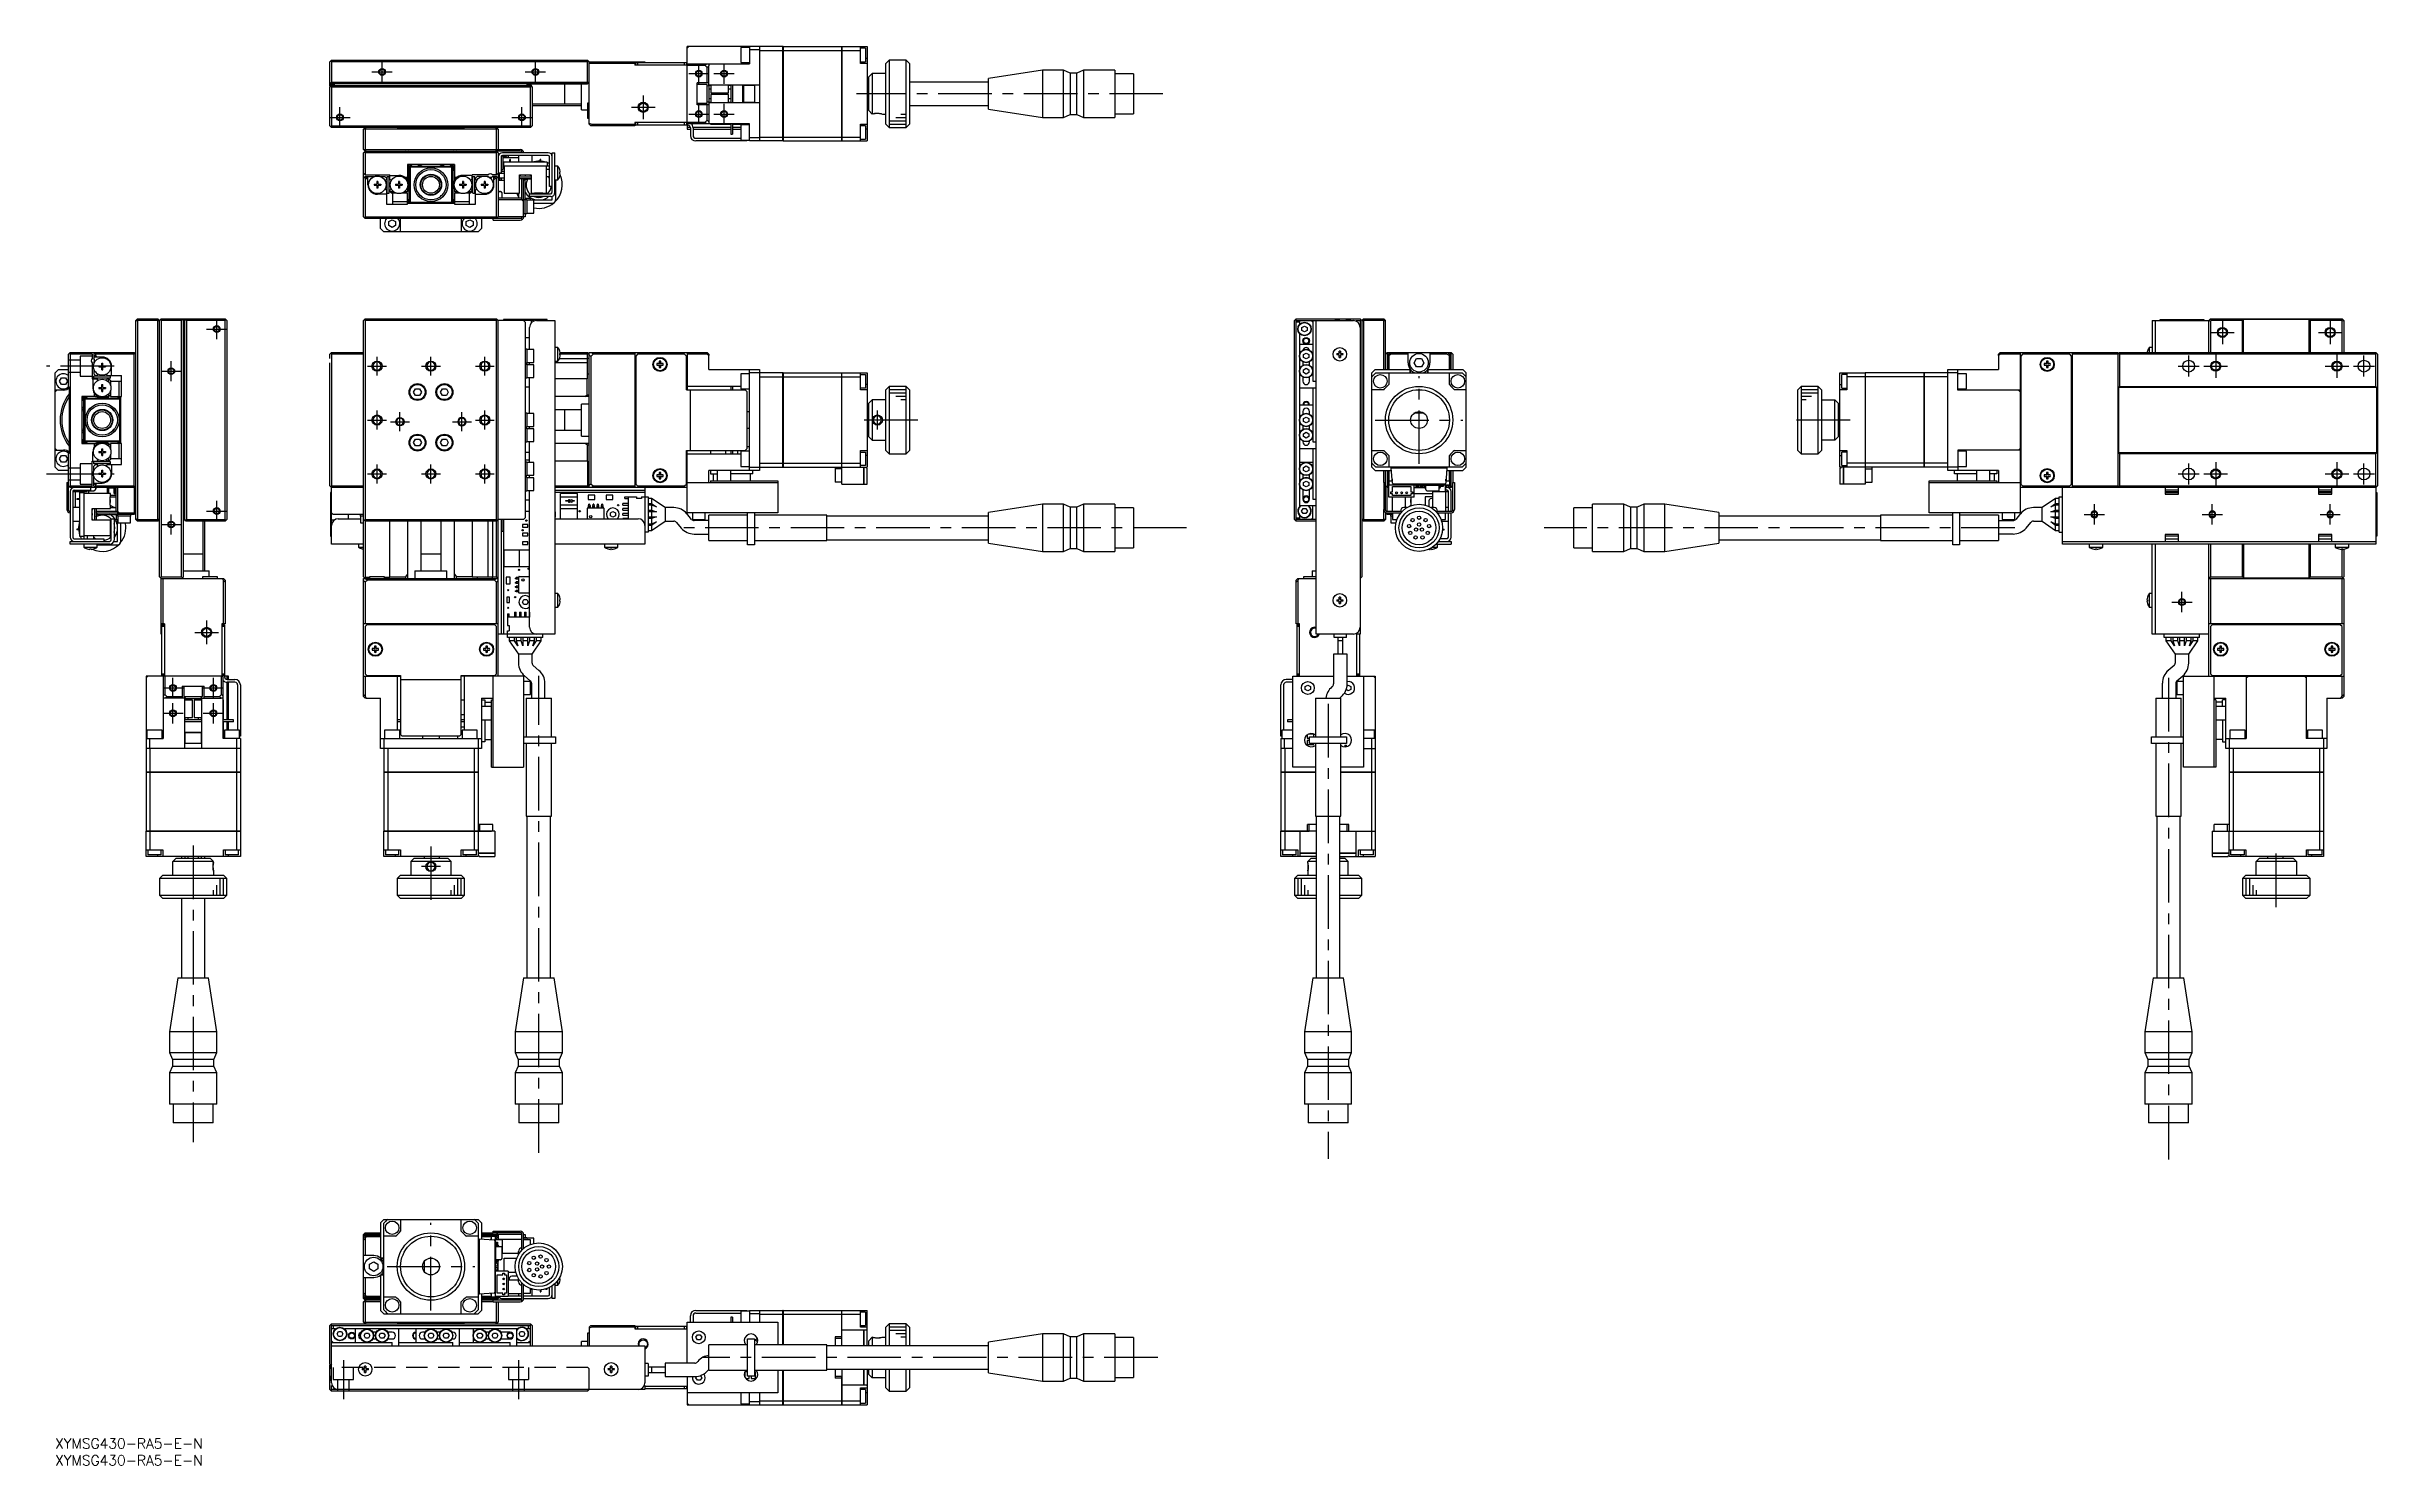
# Model space of a CAD drawing. Extents: x -2 to 689, y -8 to 413.
import ezdxf

# ---------------------------------------------------------------- set-up
doc = ezdxf.new("R2010")
doc.units = 0
doc.header["$LTSCALE"] = 0.5
doc.linetypes.add('CENTER', pattern=[50.8, 31.75, -6.35, 6.35, -6.35])
doc.linetypes.add('DASHED', pattern=[19.05, 12.7, -6.35])
for name, color, linetype in [('MSM_CENTER', 1, 'CENTER'), ('MSM_CONTINUOUS', 7, 'CONTINUOUS'), ('MSM_DASHED', 4, 'DASHED'), ('MSM_NARROW', 5, 'CONTINUOUS'), ('MSM_PART_NUMBER', 7, 'CONTINUOUS')]:
    doc.layers.add(name, color=color, linetype=linetype)
doc.styles.get("Standard").update_dxf_attribs({"font": 'txt.shx', "height": 1, "bigfont": 'bigfont.shx'})

# ---------------------------------------------------------------- blocks, each defined once
blk = doc.blocks.new('*U2')
at = {"layer": 'MSM_PART_NUMBER'}
blk.add_text('XYMSG430-RA5-E-N', height=3, dxfattribs=at).set_placement((0, -3))
blk = doc.blocks.new('*U3')
at = {"layer": 'MSM_PART_NUMBER'}
blk.add_text('XYMSG430-RA5-E-N', height=3, dxfattribs=at).set_placement((0, -8))

msp = doc.modelspace()

# ---------------------------------------------------------------- linework, layer by layer
at = {"layer": 'MSM_CENTER'}
for p, q in [((97.07, 402.47), (97.07, 408.47)), ((142.57, 402.47), (142.57, 408.47)), ((94.07, 405.47), (100.07, 405.47)), ((139.57, 405.47), (145.57, 405.47)), ((188.07, 404.97), (194.07, 404.97)), ((191.07, 401.97), (191.07, 407.97)), ((195.57, 404.97), (201.57, 404.97)), ((198.57, 401.97), (198.57, 407.97)), ((84.57, 388.97), (84.57, 394.97)), ((138.57, 388.97), (138.57, 394.97)), ((171.07, 394.97), (178.07, 394.97)), ((174.57, 398.47), (174.57, 391.47)), ((191.07, 389.97), (191.07, 395.97)), ((198.57, 389.97), (198.57, 395.97)), ((328.83, 398.97), (237.87, 398.97)), ((81.57, 391.97), (87.57, 391.97)), ((135.57, 391.97), (141.57, 391.97)), ((188.07, 392.97), (194.07, 392.97)), ((195.57, 392.97), (201.57, 392.97)), ((48, 326.17), (48, 332.17)), ((45, 329.17), (51, 329.17)), ((639.78, 328.17), (646.78, 328.17)), ((643.28, 331.67), (643.28, 324.67)), ((671.78, 328.17), (678.78, 328.17)), ((675.28, 331.67), (675.28, 324.67)), ((34.5, 313.67), (34.5, 319.67)), ((95.57, 315.37), (95.57, 320.97)), ((111.57, 315.37), (111.57, 320.97)), ((127.57, 315.37), (127.57, 320.97)), ((633.28, 315.07), (633.28, 321.27)), ((641.28, 321.67), (641.28, 314.67)), ((677.28, 321.67), (677.28, 314.67)), ((685.28, 315.07), (685.28, 321.27)), ((17.5, 318.17), (-2.5, 318.17)), ((31.5, 316.67), (37.5, 316.67)), ((92.77, 318.17), (98.37, 318.17)), ((108.77, 318.17), (114.37, 318.17)), ((124.77, 318.17), (130.37, 318.17)), ((404.84, 289.17), (404.84, 315.17)), ((630.18, 318.17), (636.38, 318.17)), ((637.78, 318.17), (644.78, 318.17)), ((673.78, 318.17), (680.78, 318.17)), ((682.18, 318.17), (688.38, 318.17)), ((95.57, 299.37), (95.57, 304.97)), ((102.37, 298.87), (102.37, 304.47)), ((120.77, 298.87), (120.77, 304.47)), ((127.57, 299.37), (127.57, 304.97)), ((244.07, 299.37), (244.07, 304.97)), ((92.77, 302.17), (98.37, 302.17)), ((99.57, 301.67), (105.17, 301.67)), ((117.97, 301.67), (123.57, 301.67)), ((124.77, 302.17), (130.37, 302.17)), ((256.07, 302.17), (238.07, 302.17)), ((391.84, 302.17), (417.84, 302.17)), ((532.78, 302.17), (514.78, 302.17)), ((-2.5, 286.17), (17.5, 286.17)), ((92.77, 286.17), (98.37, 286.17)), ((95.57, 283.37), (95.57, 288.97)), ((108.77, 286.17), (114.37, 286.17)), ((111.57, 283.37), (111.57, 288.97)), ((124.77, 286.17), (130.37, 286.17)), ((127.57, 283.37), (127.57, 288.97)), ((630.18, 286.17), (636.38, 286.17)), ((633.28, 283.07), (633.28, 289.27)), ((637.78, 286.17), (644.78, 286.17)), ((641.28, 289.67), (641.28, 282.67)), ((673.78, 286.17), (680.78, 286.17)), ((677.28, 289.67), (677.28, 282.67)), ((682.18, 286.17), (688.38, 286.17)), ((685.28, 283.07), (685.28, 289.27)), ((48, 272.17), (48, 278.17)), ((605.28, 271.17), (605.28, 277.17)), ((640.28, 271.17), (640.28, 277.17)), ((675.28, 271.17), (675.28, 277.17)), ((31.5, 271.17), (37.5, 271.17)), ((34.5, 268.17), (34.5, 274.17)), ((45, 275.17), (51, 275.17)), ((335.82, 270.17), (185.82, 270.17)), ((581.63, 270.17), (441.96, 270.17)), ((602.28, 274.17), (608.28, 274.17)), ((637.28, 274.17), (643.28, 274.17)), ((672.28, 274.17), (678.28, 274.17)), ((631.28, 245.17), (631.28, 251.17)), ((45, 242.67), (45, 235.67)), ((628.28, 248.17), (634.28, 248.17)), ((41.5, 239.17), (48.5, 239.17)), ((32, 222.67), (38, 222.67)), ((35, 219.67), (35, 225.67)), ((44, 222.67), (50, 222.67)), ((47, 219.67), (47, 225.67)), ((143.57, 84.74), (143.57, 226.27)), ((627.28, 225.64), (627.28, 80.88)), ((32, 215.17), (38, 215.17)), ((35, 212.17), (35, 218.17)), ((44, 215.17), (50, 215.17)), ((47, 212.17), (47, 218.17)), ((377.84, 217.92), (377.84, 82.92)), ((41, 175.92), (41, 87.92)), ((111.57, 175.67), (111.57, 157.67)), ((659.28, 157.67), (659.28, 175.67)), ((114.37, 169.67), (108.77, 169.67)), ((111.57, 38), (111.57, 64)), ((98.57, 51), (124.57, 51)), ((85.57, 23.19), (85.57, 11.68)), ((137.57, 23.19), (137.57, 11.68)), ((327.28, 24), (192.4, 24))]:
    msp.add_line(p, q, dxfattribs=at)
at = {"layer": 'MSM_CONTINUOUS'}
for p, q in [((81.57, 408.47), (82.07, 408.97)), ((81.57, 401.27), (81.57, 408.47)), ((81.82, 408.72), (82.07, 408.47)), ((82.07, 408.97), (158.07, 408.97)), ((82.07, 408.47), (82.07, 402.47)), ((158.07, 408.47), (82.07, 408.47)), ((158.57, 408.47), (158.07, 408.97)), ((158.07, 408.47), (158.32, 408.72)), ((158.07, 402.47), (158.07, 408.47)), ((158.57, 389.97), (158.57, 408.47)), ((158.57, 408.47), (175.07, 408.47)), ((172.07, 408.47), (172.07, 407.47)), ((172.37, 407.47), (172.37, 408.27)), ((172.37, 408.27), (187.37, 408.27)), ((172.87, 408.27), (172.87, 407.47)), ((175.07, 408.47), (175.07, 408.27)), ((186.87, 407.47), (186.87, 408.27)), ((187.37, 408.27), (187.37, 407.47)), ((187.57, 412.47), (188.07, 412.97)), ((216.06, 412.97), (187.57, 412.97)), ((187.57, 390.47), (187.57, 412.97)), ((203.57, 412.72), (203.57, 408.22)), ((206.07, 412.72), (203.57, 412.72)), ((203.57, 408.22), (206.07, 408.22)), ((206.07, 412.97), (206.07, 407.87)), ((209.07, 411.97), (206.07, 411.97)), ((209.07, 412.97), (209.07, 384.97)), ((209.07, 411.81), (216.06, 411.81)), ((216.06, 384.97), (216.06, 412.97)), ((216.07, 412.96), (216.06, 412.96)), ((216.07, 411.81), (216.06, 411.81)), ((216.07, 412.97), (216.07, 384.97)), ((216.07, 412.97), (233.56, 412.97)), ((216.07, 411.81), (233.56, 411.81)), ((233.56, 384.97), (233.56, 412.97)), ((233.57, 412.96), (233.56, 412.96)), ((233.57, 411.81), (233.56, 411.81)), ((233.57, 412.97), (233.57, 384.97)), ((233.57, 412.97), (241.07, 412.97)), ((233.57, 411.81), (239.07, 411.81)), ((239.07, 407.97), (239.07, 412.97)), ((240.57, 412.47), (239.07, 412.47)), ((239.07, 408.47), (240.57, 408.47)), ((240.57, 412.47), (240.57, 408.47)), ((241.07, 409.47), (240.57, 409.47)), ((241.07, 412.97), (241.07, 384.97)), ((247.57, 408.97), (246.57, 407.97)), ((247.57, 408.97), (247.57, 388.97)), ((252.57, 408.97), (247.57, 408.97)), ((252.57, 388.97), (252.57, 408.97)), ((253.57, 407.97), (252.57, 408.97)), ((82.07, 402.47), (81.57, 401.97)), ((158.07, 401.97), (81.57, 401.97)), ((81.57, 401.77), (82.97, 401.77)), ((81.57, 400.97), (82.07, 401.47)), ((81.67, 401.17), (81.57, 401.27)), ((81.67, 401.07), (81.67, 401.27)), ((82.67, 401.57), (81.97, 401.57)), ((82.07, 402.47), (158.07, 402.47)), ((82.07, 401.47), (141.07, 401.47)), ((82.97, 401.47), (82.97, 401.77)), ((140.17, 401.47), (140.17, 401.87)), ((157.97, 401.87), (140.17, 401.87)), ((141.17, 401.57), (140.47, 401.57)), ((141.07, 401.47), (141.57, 400.97)), ((141.47, 401.27), (141.47, 401.07)), ((151.27, 395.97), (151.27, 401.87)), ((156.27, 394.22), (156.27, 401.87)), ((157.97, 401.87), (158.57, 402.47)), ((158.32, 402.22), (158.07, 402.47)), ((172.07, 407.97), (158.57, 407.97)), ((187.57, 407.47), (172.07, 407.47)), ((187.57, 407.87), (194.07, 407.87)), ((192.96, 407.37), (187.57, 407.37)), ((194.07, 402.22), (190.57, 402.22)), ((190.57, 395.72), (190.57, 402.22)), ((193.57, 401.72), (190.57, 401.72)), ((192.96, 407.37), (193.46, 407.87)), ((193.57, 406.75), (192.96, 407.37)), ((194.07, 407.25), (193.57, 406.75)), ((193.57, 402.22), (193.57, 406.75)), ((193.57, 396.22), (193.57, 401.72)), ((194.07, 401.46), (193.57, 401.25)), ((194.07, 407.87), (194.07, 407.25)), ((194.07, 407.87), (206.07, 407.87)), ((194.07, 401.46), (194.07, 407.25)), ((209.07, 401.57), (194.07, 401.57)), ((194.17, 396.37), (194.17, 401.57)), ((194.67, 401.47), (194.17, 401.47)), ((194.57, 401.57), (194.57, 401.47)), ((194.67, 401.57), (194.67, 399.22)), ((199.87, 399.22), (199.87, 401.57)), ((200.57, 401.47), (199.87, 401.47)), ((200.57, 401.57), (200.57, 396.37)), ((201.07, 401.57), (201.07, 396.37)), ((204.17, 396.37), (204.17, 401.57)), ((204.37, 401.57), (204.37, 396.37)), ((207.57, 401.47), (204.37, 401.47)), ((207.57, 401.57), (207.57, 396.37)), ((241.07, 407.97), (239.07, 407.97)), ((241.57, 402.47), (241.07, 402.47)), ((241.57, 401.47), (241.07, 401.47)), ((241.57, 403.97), (242.57, 404.97)), ((241.57, 393.97), (241.57, 403.97)), ((246.57, 404.97), (242.57, 404.97)), ((242.57, 404.97), (242.57, 392.97)), ((246.57, 389.97), (246.57, 407.97)), ((253.57, 407.97), (253.57, 389.97)), ((277.07, 402.47), (253.57, 402.47)), ((293.07, 405.97), (277.07, 403.54)), ((277.07, 394.4), (277.07, 403.54)), ((293.07, 405.97), (293.07, 391.97)), ((299.27, 405.97), (293.07, 405.97)), ((299.27, 391.97), (299.27, 405.97)), ((301.27, 405.12), (299.27, 405.97)), ((301.27, 405.12), (301.27, 392.82)), ((303.27, 405.12), (301.27, 405.12)), ((305.27, 405.97), (303.27, 405.12)), ((303.27, 392.82), (303.27, 405.12)), ((305.27, 405.97), (305.27, 391.97)), ((314.57, 405.97), (305.27, 405.97)), ((314.57, 405.97), (314.57, 391.97)), ((320.07, 404.92), (314.57, 404.92)), ((320.07, 404.92), (320.07, 393.02)), ((81.57, 389.47), (81.57, 400.97)), ((81.82, 401.22), (82.07, 400.97)), ((82.07, 400.97), (82.07, 389.47)), ((141.07, 400.97), (82.07, 400.97)), ((141.07, 400.97), (141.32, 401.22)), ((141.07, 389.47), (141.07, 400.97)), ((141.57, 400.97), (141.57, 389.47)), ((141.57, 395.97), (156.27, 395.97)), ((141.57, 395.47), (156.27, 395.47)), ((158.07, 396.22), (158.07, 391.72)), ((158.57, 396.22), (158.07, 396.22)), ((190.57, 396.22), (193.57, 396.22)), ((194.07, 395.72), (190.57, 395.72)), ((193.57, 396.69), (194.07, 396.48)), ((193.57, 391.18), (193.57, 395.72)), ((194.07, 396.48), (194.07, 390.68)), ((194.07, 396.37), (209.07, 396.37)), ((194.17, 400.47), (194.67, 400.47)), ((194.67, 397.47), (194.17, 397.47)), ((194.17, 396.47), (194.67, 396.47)), ((194.57, 396.47), (194.57, 396.37)), ((194.67, 399.22), (199.87, 399.22)), ((194.67, 398.72), (194.67, 396.37)), ((199.87, 398.72), (194.67, 398.72)), ((199.87, 400.47), (200.57, 400.47)), ((199.87, 396.37), (199.87, 398.72)), ((200.57, 397.47), (199.87, 397.47)), ((199.87, 396.47), (200.57, 396.47)), ((204.37, 396.47), (207.57, 396.47)), ((241.07, 400.47), (241.57, 400.47)), ((241.57, 397.47), (241.07, 397.47)), ((241.07, 396.47), (241.57, 396.47)), ((241.07, 395.47), (241.57, 395.47)), ((253.57, 395.47), (277.07, 395.47)), ((277.07, 394.4), (293.07, 391.97)), ((82.07, 388.97), (81.57, 389.47)), ((82.07, 389.47), (81.82, 389.22)), ((82.07, 389.47), (141.07, 389.47)), ((141.07, 388.97), (82.07, 388.97)), ((91.57, 388.47), (92.07, 388.97)), ((91.57, 382.47), (91.57, 388.47)), ((131.57, 388.47), (91.57, 388.47)), ((92.07, 388.47), (92.28, 388.97)), ((92.07, 388.47), (92.07, 382.47)), ((101.87, 388.67), (101.57, 388.97)), ((101.87, 388.67), (121.27, 388.67)), ((121.57, 388.97), (121.27, 388.67)), ((130.87, 388.97), (131.07, 388.47)), ((131.57, 388.47), (131.07, 388.97)), ((131.07, 382.47), (131.07, 388.47)), ((131.57, 388.47), (131.57, 382.47)), ((141.32, 389.22), (141.07, 389.47)), ((141.07, 388.97), (141.57, 389.47)), ((156.27, 394.22), (158.07, 394.22)), ((158.07, 391.72), (158.57, 391.72)), ((158.57, 390.27), (159.19, 389.97)), ((159.07, 389.47), (158.57, 389.97)), ((172.07, 389.47), (159.07, 389.47)), ((159.19, 389.97), (172.07, 389.97)), ((159.19, 389.97), (159.69, 389.47)), ((187.57, 390.47), (172.07, 390.47)), ((172.07, 390.47), (172.07, 389.47)), ((172.37, 389.67), (172.37, 390.47)), ((187.77, 389.67), (172.37, 389.67)), ((172.87, 390.47), (172.87, 389.67)), ((186.87, 389.67), (186.87, 390.47)), ((187.37, 390.47), (187.37, 389.67)), ((187.57, 390.57), (192.96, 390.57)), ((187.57, 390.07), (187.57, 390.47)), ((206.07, 390.07), (187.57, 390.07)), ((187.57, 389.67), (187.57, 388.47)), ((188.57, 388.97), (187.57, 388.97)), ((187.57, 388.47), (188.57, 388.47)), ((188.57, 388.87), (188.57, 386.57)), ((200.57, 388.97), (189.37, 388.97)), ((189.37, 388.87), (189.37, 386.57)), ((189.37, 388.47), (200.57, 388.47)), ((192.96, 390.57), (193.57, 391.18)), ((193.46, 390.07), (192.96, 390.57)), ((193.57, 391.18), (194.07, 390.68)), ((194.07, 390.68), (194.07, 390.07)), ((194.57, 390.07), (194.57, 389.97)), ((194.57, 389.97), (200.57, 389.97)), ((200.57, 390.07), (200.57, 386.97)), ((201.07, 390.07), (201.07, 386.97)), ((201.07, 389.97), (206.07, 389.97)), ((203.57, 388.97), (201.07, 388.97)), ((201.07, 388.47), (203.57, 388.47)), ((203.57, 389.72), (203.57, 385.22)), ((206.07, 389.72), (203.57, 389.72)), ((206.07, 384.97), (206.07, 390.07)), ((239.07, 384.97), (239.07, 389.97)), ((239.07, 389.97), (241.07, 389.97)), ((240.57, 389.47), (239.07, 389.47)), ((240.57, 389.47), (240.57, 385.47)), ((241.07, 388.47), (240.57, 388.47)), ((242.57, 392.97), (241.57, 393.97)), ((245.57, 392.97), (246.57, 392.97)), ((246.57, 389.97), (247.57, 388.97)), ((247.57, 388.97), (252.57, 388.97)), ((252.57, 388.97), (253.57, 389.97)), ((293.07, 391.97), (299.27, 391.97)), ((299.27, 391.97), (301.27, 392.82)), ((301.27, 392.82), (303.27, 392.82)), ((303.27, 392.82), (305.27, 391.97)), ((305.27, 391.97), (314.57, 391.97)), ((314.57, 393.02), (320.07, 393.02)), ((91.57, 382.47), (131.57, 382.47)), ((91.57, 382.47), (92.07, 381.97)), ((91.57, 381.47), (92.07, 381.97)), ((91.57, 362.47), (91.57, 381.47)), ((91.82, 381.72), (92.07, 381.47)), ((92.28, 381.97), (92.07, 382.47)), ((92.07, 381.97), (131.07, 381.97)), ((92.07, 381.47), (92.07, 374.97)), ((131.07, 381.47), (92.07, 381.47)), ((101.57, 381.97), (101.87, 381.67)), ((101.87, 381.67), (121.27, 381.67)), ((121.27, 381.67), (121.57, 381.97)), ((130.87, 381.97), (131.07, 382.47)), ((131.07, 381.97), (131.57, 382.47)), ((138.37, 381.97), (131.07, 381.97)), ((131.07, 381.97), (131.57, 381.47)), ((131.07, 381.47), (131.32, 381.72)), ((131.07, 374.97), (131.07, 381.47)), ((131.57, 382.47), (138.07, 382.47)), ((131.57, 381.47), (131.57, 362.47)), ((131.57, 380.89), (131.75, 380.89)), ((132.47, 380.47), (132.47, 380.53)), ((146.37, 381.47), (132.77, 381.47)), ((146.37, 380.67), (132.77, 380.67)), ((134.47, 380.67), (134.47, 379.97)), ((137.57, 380.67), (137.57, 378.67)), ((138.57, 381.47), (138.57, 381.77)), ((141.57, 378.67), (141.57, 380.67)), ((147.57, 369.77), (147.57, 381.47)), ((147.57, 381.47), (148.37, 381.47)), ((148.37, 369.67), (148.37, 381.47)), ((190.17, 385.77), (203.57, 385.77)), ((205.37, 384.97), (190.17, 384.97)), ((200.57, 386.97), (201.07, 386.97)), ((203.57, 385.22), (206.07, 385.22)), ((204.87, 384.97), (204.87, 385.22)), ((205.37, 385.22), (205.37, 384.97)), ((206.07, 385.97), (209.07, 385.97)), ((216.06, 384.97), (206.07, 384.97)), ((209.07, 386.12), (216.06, 386.12)), ((216.07, 386.13), (216.06, 386.13)), ((216.07, 384.98), (216.06, 384.98)), ((216.07, 386.12), (233.56, 386.12)), ((216.07, 384.97), (233.56, 384.97)), ((233.57, 386.13), (233.56, 386.13)), ((233.57, 384.98), (233.56, 384.98)), ((233.57, 386.12), (239.07, 386.12)), ((233.57, 384.97), (241.07, 384.97)), ((239.07, 385.47), (240.57, 385.47)), ((92.07, 374.97), (91.57, 375.47)), ((91.57, 373.97), (92.07, 374.47)), ((91.82, 374.22), (92.07, 373.97)), ((92.07, 374.97), (99.37, 374.97)), ((92.07, 374.47), (94.96, 374.47)), ((92.07, 373.97), (92.07, 362.47)), ((92.37, 373.97), (92.07, 373.97)), ((92.87, 374.32), (92.37, 373.97)), ((92.37, 373.97), (92.87, 373.47)), ((92.87, 371.97), (92.87, 374.47)), ((96.39, 374.47), (97.87, 374.47)), ((98.37, 373.97), (97.87, 374.47)), ((98.37, 373.97), (98.37, 373.48)), ((98.57, 374.47), (99.17, 374.47)), ((98.57, 369.47), (98.57, 374.47)), ((99.17, 369.47), (99.17, 374.47)), ((99.37, 373.51), (99.37, 374.97)), ((99.37, 374.77), (102.07, 374.77)), ((103.67, 374.27), (104.57, 374.27)), ((104.57, 373.77), (104.22, 373.77)), ((118.57, 377.97), (104.57, 377.97)), ((104.57, 377.97), (104.57, 372.68)), ((105.07, 376.67), (105.37, 376.97)), ((105.07, 367.27), (105.07, 376.67)), ((105.57, 377.17), (105.37, 376.97)), ((105.37, 376.97), (105.37, 366.97)), ((105.57, 377.17), (105.87, 377.47)), ((117.57, 377.17), (105.57, 377.17)), ((105.87, 377.47), (117.27, 377.47)), ((117.27, 377.47), (117.57, 377.17)), ((117.77, 376.97), (117.57, 377.17)), ((117.77, 366.97), (117.77, 376.97)), ((117.77, 376.97), (118.07, 376.67)), ((118.07, 376.67), (118.07, 367.27)), ((118.57, 377.97), (118.57, 372.68)), ((118.57, 374.27), (119.48, 374.27)), ((118.93, 373.77), (118.57, 373.77)), ((123.77, 374.77), (121.07, 374.77)), ((128.51, 374.97), (123.77, 374.97)), ((123.77, 373.51), (123.77, 374.97)), ((123.97, 374.47), (124.57, 374.47)), ((123.97, 369.47), (123.97, 374.47)), ((124.57, 369.47), (124.57, 374.47)), ((125.27, 374.47), (124.77, 373.97)), ((124.77, 373.97), (124.77, 373.48)), ((126.76, 374.47), (125.27, 374.47)), ((128.51, 374.47), (128.19, 374.47)), ((131.07, 374.97), (129.84, 374.97)), ((131.07, 374.47), (129.84, 374.47)), ((130.27, 371.97), (130.27, 374.47)), ((130.77, 373.97), (130.27, 374.32)), ((130.27, 373.47), (130.77, 373.97)), ((131.07, 373.97), (130.77, 373.97)), ((131.57, 375.47), (131.07, 374.97)), ((131.57, 373.97), (131.07, 374.47)), ((131.07, 373.97), (131.32, 374.22)), ((131.07, 362.47), (131.07, 373.97)), ((131.57, 380.39), (131.58, 380.39)), ((132.37, 375.47), (131.57, 375.47)), ((131.57, 375.39), (133.17, 375.39)), ((133.32, 373.89), (131.57, 373.89)), ((131.77, 375.39), (131.77, 373.89)), ((131.97, 373.39), (131.97, 373.89)), ((132.37, 380.27), (132.37, 375.47)), ((132.37, 376.47), (132.87, 376.47)), ((132.37, 375.97), (133.32, 375.97)), ((133.17, 375.89), (132.37, 375.89)), ((132.87, 380.47), (132.43, 380.47)), ((132.47, 373.39), (132.47, 373.89)), ((132.87, 380.47), (132.87, 376.47)), ((132.87, 380.39), (133.97, 380.39)), ((137.57, 379.97), (132.87, 379.97)), ((146.07, 378.67), (133.07, 378.67)), ((133.07, 378.67), (133.07, 377.47)), ((146.07, 377.47), (133.07, 377.47)), ((133.32, 377.47), (133.32, 369.47)), ((133.97, 380.39), (133.97, 379.97)), ((134.95, 378.67), (134.95, 379.47)), ((135.2, 379.47), (134.95, 379.47)), ((135.2, 378.67), (135.2, 379.47)), ((137.82, 374.97), (141.32, 374.97)), ((137.82, 369.47), (137.82, 374.97)), ((141.32, 374.27), (137.82, 374.27)), ((141.32, 373.77), (137.82, 373.77)), ((138.57, 367.47), (138.57, 373.77)), ((139.07, 362.47), (139.07, 373.68)), ((141.32, 373.62), (139.57, 373.62)), ((141.32, 374.97), (141.32, 369.47)), ((143.95, 378.67), (143.95, 379.47)), ((144.2, 379.47), (143.95, 379.47)), ((144.2, 378.67), (144.2, 379.47)), ((145.82, 369.47), (145.82, 377.47)), ((146.77, 376.47), (145.82, 376.47)), ((145.82, 374.47), (146.77, 374.47)), ((146.07, 378.67), (146.07, 377.47)), ((146.77, 377.47), (146.07, 377.47)), ((146.77, 371.47), (146.77, 380.27)), ((149.27, 377.47), (148.37, 377.47)), ((149.27, 373.47), (149.27, 377.47)), ((149.83, 376.4), (149.83, 376.42)), ((149.83, 375.67), (149.96, 375.67)), ((149.83, 375.27), (149.83, 375.67)), ((149.96, 375.27), (149.83, 375.27)), ((149.83, 374.52), (149.83, 374.54)), ((94.67, 372.11), (95.47, 372.11)), ((94.67, 372.11), (94.67, 371.82)), ((94.67, 371.82), (95.47, 371.82)), ((95.2, 372.11), (95.2, 371.82)), ((95.82, 372.97), (95.53, 372.97)), ((95.53, 372.97), (95.53, 372.17)), ((95.53, 372.44), (95.82, 372.44)), ((95.53, 371.76), (95.53, 370.97)), ((95.53, 371.5), (95.82, 371.5)), ((95.82, 370.97), (95.53, 370.97)), ((98.37, 369.17), (95.67, 369.17)), ((95.82, 372.97), (95.82, 372.17)), ((95.82, 371.76), (95.82, 370.97)), ((95.88, 372.11), (96.67, 372.11)), ((95.88, 371.82), (96.67, 371.82)), ((96.14, 371.82), (96.14, 372.11)), ((96.67, 372.11), (96.67, 371.82)), ((98.05, 370.64), (98.37, 370.45)), ((98.37, 373.48), (98.29, 373.43)), ((98.37, 370.45), (98.37, 366.27)), ((98.57, 369.47), (99.17, 369.47)), ((99.51, 373.43), (99.37, 373.51)), ((99.37, 370.42), (99.75, 370.64)), ((99.37, 369.97), (99.37, 370.42)), ((99.37, 369.97), (100.41, 369.97)), ((99.87, 369.47), (99.37, 369.97)), ((101.36, 369.47), (99.87, 369.47)), ((100.12, 369.47), (100.12, 366.27)), ((100.12, 366.97), (104.62, 366.97)), ((101.07, 372.11), (101.87, 372.11)), ((101.07, 372.11), (101.07, 371.82)), ((101.07, 371.82), (101.87, 371.82)), ((101.6, 372.11), (101.6, 371.82)), ((102.22, 372.97), (101.93, 372.97)), ((101.93, 372.97), (101.93, 372.17)), ((101.93, 372.44), (102.22, 372.44)), ((101.93, 371.76), (101.93, 370.97)), ((101.93, 371.5), (102.22, 371.5)), ((102.22, 370.97), (101.93, 370.97)), ((102.22, 372.97), (102.22, 372.17)), ((102.22, 371.76), (102.22, 370.97)), ((102.28, 372.11), (103.07, 372.11)), ((102.28, 371.82), (103.07, 371.82)), ((102.54, 371.82), (102.54, 372.11)), ((104.62, 369.47), (102.79, 369.47)), ((103.07, 372.11), (103.07, 371.82)), ((103.74, 369.97), (104.57, 369.97)), ((104.57, 369.97), (104.07, 369.47)), ((104.57, 371.25), (104.57, 369.97)), ((104.62, 366.47), (104.62, 369.47)), ((105.37, 366.97), (105.07, 367.27)), ((105.37, 366.97), (105.57, 366.77)), ((105.87, 366.47), (105.57, 366.77)), ((105.57, 366.77), (117.57, 366.77)), ((108.41, 368.77), (108.6, 368.77)), ((108.82, 368.54), (108.6, 368.77)), ((108.82, 368.54), (108.66, 368.54)), ((108.82, 368.41), (108.82, 368.54)), ((114.55, 368.77), (114.32, 368.54)), ((114.49, 368.54), (114.32, 368.54)), ((114.32, 368.54), (114.32, 368.41)), ((114.55, 368.77), (114.74, 368.77)), ((117.57, 366.77), (117.27, 366.47)), ((117.57, 366.77), (117.77, 366.97)), ((118.07, 367.27), (117.77, 366.97)), ((120.36, 369.47), (118.52, 369.47)), ((118.52, 369.47), (118.52, 366.47)), ((118.52, 366.97), (123.02, 366.97)), ((118.57, 371.25), (118.57, 369.97)), ((118.57, 369.97), (119.41, 369.97)), ((119.07, 369.47), (118.57, 369.97)), ((120.07, 372.11), (120.87, 372.11)), ((120.07, 372.11), (120.07, 371.82)), ((120.07, 371.82), (120.87, 371.82)), ((120.6, 372.11), (120.6, 371.82)), ((121.22, 372.97), (120.93, 372.97)), ((120.93, 372.97), (120.93, 372.17)), ((120.93, 372.44), (121.22, 372.44)), ((120.93, 371.76), (120.93, 370.97)), ((120.93, 371.5), (121.22, 371.5)), ((121.22, 370.97), (120.93, 370.97)), ((121.22, 372.97), (121.22, 372.17)), ((121.22, 371.76), (121.22, 370.97)), ((121.28, 372.11), (122.07, 372.11)), ((121.28, 371.82), (122.07, 371.82)), ((121.54, 371.82), (121.54, 372.11)), ((123.27, 369.47), (121.79, 369.47)), ((122.07, 372.11), (122.07, 371.82)), ((122.74, 369.97), (123.77, 369.97)), ((123.02, 366.27), (123.02, 369.47)), ((123.77, 369.97), (123.27, 369.47)), ((123.4, 370.64), (123.77, 370.42)), ((123.77, 373.51), (123.64, 373.43)), ((123.77, 369.97), (123.77, 370.42)), ((123.97, 369.47), (124.57, 369.47)), ((124.86, 373.43), (124.77, 373.48)), ((124.77, 370.45), (125.1, 370.64)), ((124.77, 366.27), (124.77, 370.45)), ((124.77, 369.17), (127.47, 369.17)), ((126.47, 372.11), (127.27, 372.11)), ((126.47, 372.11), (126.47, 371.82)), ((126.47, 371.82), (127.27, 371.82)), ((127, 372.11), (127, 371.82)), ((127.62, 372.97), (127.33, 372.97)), ((127.33, 372.97), (127.33, 372.17)), ((127.33, 372.44), (127.62, 372.44)), ((127.33, 371.76), (127.33, 370.97)), ((127.33, 371.5), (127.62, 371.5)), ((127.62, 370.97), (127.33, 370.97)), ((127.62, 372.97), (127.62, 372.17)), ((127.62, 371.76), (127.62, 370.97)), ((127.68, 372.11), (128.47, 372.11)), ((127.68, 371.82), (128.47, 371.82)), ((127.94, 371.82), (127.94, 372.11)), ((128.47, 372.11), (128.47, 371.82)), ((131.57, 373.39), (133.32, 373.39)), ((131.57, 369.96), (132.23, 369.96)), ((138.57, 367.97), (131.57, 367.97)), ((140.07, 367.47), (131.57, 367.47)), ((131.76, 369.96), (131.76, 370.07)), ((132.3, 369.94), (132.62, 369.61)), ((132.65, 369.54), (132.65, 367.97)), ((133.32, 369.47), (137.82, 369.47)), ((137.57, 369.47), (137.57, 367.97)), ((138.57, 367.47), (139.07, 366.97)), ((139.07, 373.47), (139.57, 373.47)), ((139.57, 363.47), (139.57, 373.47)), ((141.07, 367.87), (139.57, 367.87)), ((140.07, 367.47), (140.07, 363.47)), ((142.07, 367.37), (140.07, 367.37)), ((140.87, 368.47), (140.87, 369.27)), ((140.87, 369.27), (147.07, 369.27)), ((147.17, 368.47), (140.87, 368.47)), ((141.07, 367.37), (141.07, 367.87)), ((141.07, 367.47), (147.57, 367.47)), ((141.32, 369.47), (142.32, 369.47)), ((142.07, 363.57), (142.07, 367.37)), ((142.32, 369.47), (142.32, 369.57)), ((142.32, 369.57), (144.82, 369.57)), ((143.12, 369.57), (143.12, 369.47)), ((143.12, 369.47), (144.02, 369.47)), ((143.5, 369.57), (143.5, 369.47)), ((143.65, 369.57), (143.65, 369.47)), ((144.02, 369.57), (144.02, 369.47)), ((144.82, 369.47), (144.82, 369.57)), ((144.82, 369.47), (145.82, 369.47)), ((147.57, 371.47), (146.77, 371.47)), ((147.57, 367.47), (147.57, 368.54)), ((148.37, 373.47), (149.27, 373.47)), ((148.57, 373.47), (148.57, 367.47)), ((92.07, 361.97), (91.57, 362.47)), ((92.07, 362.47), (91.82, 362.22)), ((92.07, 362.47), (131.07, 362.47)), ((131.07, 361.97), (92.07, 361.97)), ((96.57, 358.97), (96.57, 361.97)), ((98.37, 366.27), (104.57, 366.27)), ((99.07, 361.04), (100.07, 361.62)), ((99.07, 359.89), (99.07, 361.04)), ((100.07, 359.31), (99.07, 359.89)), ((100.07, 361.62), (101.07, 361.04)), ((101.07, 359.89), (100.07, 359.31)), ((101.07, 361.04), (101.07, 359.89)), ((102.57, 357.97), (102.57, 361.97)), ((104.57, 366.27), (104.57, 366.47)), ((104.57, 366.47), (118.57, 366.47)), ((118.57, 366.47), (118.57, 366.27)), ((118.57, 366.27), (124.77, 366.27)), ((120.57, 361.97), (120.57, 357.97)), ((122.07, 361.04), (123.07, 361.62)), ((122.07, 359.89), (122.07, 361.04)), ((123.07, 359.31), (122.07, 359.89)), ((123.07, 361.62), (124.07, 361.04)), ((124.07, 359.89), (123.07, 359.31)), ((124.07, 361.04), (124.07, 359.89)), ((126.57, 361.97), (126.57, 358.97)), ((130.07, 361.47), (130.07, 361.97)), ((130.07, 361.47), (138.07, 361.47)), ((131.32, 362.22), (131.07, 362.47)), ((131.57, 362.47), (131.07, 361.97)), ((138.37, 361.97), (131.07, 361.97)), ((139.57, 362.47), (131.57, 362.47)), ((138.57, 362.17), (138.57, 362.47)), ((139.07, 363.47), (140.07, 363.47)), ((139.57, 363.47), (139.57, 362.47)), ((140.07, 363.57), (142.07, 363.57)), ((142.07, 366.47), (147.57, 366.47)), ((96.57, 358.97), (97.57, 357.97)), ((102.57, 357.97), (97.57, 357.97)), ((120.57, 357.97), (102.57, 357.97)), ((125.57, 357.97), (120.57, 357.97)), ((125.57, 357.97), (126.57, 358.97)), ((24.5, 332.17), (24, 331.67)), ((24.5, 332.17), (24.5, 272.17)), ((24.5, 332.17), (30.5, 332.17)), ((30.5, 272.17), (30.5, 332.17)), ((31, 331.67), (30.5, 332.17)), ((31.5, 332.17), (31, 331.67)), ((31.5, 332.17), (38.7, 332.17)), ((38, 332.17), (37.5, 331.67)), ((38, 332.17), (38, 255.57)), ((38.2, 332.17), (38.2, 330.77)), ((38.5, 331.67), (39, 332.17)), ((38.7, 332.17), (38.8, 332.07)), ((38.7, 332.07), (38.9, 332.07)), ((39, 332.17), (50.5, 332.17)), ((50.5, 332.17), (51, 331.67)), ((92.07, 332.17), (91.57, 331.67)), ((92.07, 332.17), (131.07, 332.17)), ((131.57, 331.67), (131.07, 332.17)), ((368.34, 332.17), (367.84, 331.67)), ((368.34, 332.17), (379.84, 332.17)), ((379.84, 332.17), (380.34, 331.67)), ((379.94, 332.07), (380.14, 332.07)), ((380.04, 332.07), (380.14, 332.17)), ((380.14, 332.17), (387.34, 332.17)), ((380.64, 332.17), (380.64, 331.67)), ((380.84, 331.67), (380.84, 332.17)), ((381.34, 331.67), (380.84, 332.17)), ((387.34, 332.17), (387.84, 331.67)), ((387.84, 331.67), (388.34, 332.17)), ((388.34, 332.17), (394.34, 332.17)), ((388.34, 332.17), (388.34, 272.17)), ((394.34, 317.17), (394.34, 332.17)), ((394.84, 331.67), (394.34, 332.17)), ((639.28, 331.67), (639.78, 332.17)), ((639.98, 331.67), (639.78, 332.17)), ((639.78, 332.17), (678.78, 332.17)), ((678.78, 332.17), (678.57, 331.67)), ((678.78, 332.17), (679.28, 331.67)), ((24, 272.67), (24, 331.67)), ((24.5, 331.67), (24, 331.46)), ((30.5, 331.67), (24.5, 331.67)), ((30.5, 331.67), (31, 331.46)), ((31, 255.67), (31, 331.67)), ((31.5, 331.67), (31.25, 331.92)), ((31.5, 331.67), (31.5, 255.67)), ((37.5, 331.67), (31.5, 331.67)), ((37.5, 255.67), (37.5, 331.67)), ((38.5, 330.77), (38.2, 330.77)), ((38.4, 331.77), (38.4, 331.07)), ((38.5, 272.67), (38.5, 331.67)), ((39, 331.67), (38.75, 331.92)), ((50.5, 331.67), (39, 331.67)), ((39, 331.67), (39, 272.67)), ((50.75, 331.92), (50.5, 331.67)), ((50.5, 272.67), (50.5, 331.67)), ((51, 331.67), (51, 272.67)), ((91.57, 255.67), (91.57, 331.67)), ((92.07, 331.67), (91.82, 331.92)), ((131.07, 331.67), (92.07, 331.67)), ((92.07, 331.67), (92.07, 272.67)), ((131.32, 331.92), (131.07, 331.67)), ((131.07, 272.67), (131.07, 331.67)), ((142.32, 331.67), (131.57, 331.67)), ((131.57, 226.17), (131.57, 331.67)), ((133.07, 331.97), (133.07, 331.67)), ((146.07, 331.97), (133.07, 331.97)), ((139.57, 331.17), (139.07, 331.67)), ((139.57, 331.17), (139.57, 273.17)), ((139.57, 326.67), (140.87, 326.67)), ((140.87, 323.07), (140.87, 329.67)), ((141.32, 331.67), (141.32, 330.93)), ((142.32, 331.59), (142.32, 331.67)), ((142.87, 331.67), (148.37, 331.67)), ((146.07, 331.67), (146.07, 331.97)), ((148.37, 331.67), (148.37, 238.67)), ((367.84, 272.67), (367.84, 331.67)), ((368.34, 331.67), (368.09, 331.92)), ((368.34, 331.67), (385.34, 331.67)), ((368.34, 272.67), (368.34, 331.67)), ((369.34, 331.17), (368.34, 331.17)), ((369.34, 331.67), (369.34, 330.49)), ((369.34, 327.85), (369.34, 276.49)), ((370.09, 329.6), (370.84, 330.04)), ((370.09, 328.74), (370.09, 329.6)), ((370.84, 328.31), (370.09, 328.74)), ((370.84, 330.04), (371.59, 329.6)), ((371.59, 328.74), (370.84, 328.31)), ((371.59, 329.6), (371.59, 328.74)), ((372.84, 331.67), (373.34, 331.17)), ((373.34, 331.67), (373.34, 313.67)), ((374.34, 238.67), (374.34, 331.67)), ((380.09, 331.92), (379.84, 331.67)), ((380.44, 331.67), (380.44, 331.77)), ((384.54, 331.97), (383.34, 331.97)), ((383.34, 331.67), (383.34, 331.97)), ((384.54, 331.67), (384.54, 331.97)), ((386.14, 331.67), (387.34, 331.67)), ((387.59, 331.92), (387.34, 331.67)), ((387.34, 331.67), (387.34, 238.67)), ((387.84, 331.46), (388.34, 331.67)), ((387.84, 331.67), (387.84, 255.67)), ((394.34, 331.67), (388.34, 331.67)), ((394.34, 331.67), (394.84, 331.46)), ((394.84, 317.17), (394.84, 331.67)), ((622.48, 331.67), (622.48, 322.17)), ((622.48, 331.67), (639.28, 331.67)), ((623.28, 331.67), (623.28, 322.17)), ((624.78, 331.67), (624.78, 331.97)), ((624.78, 331.97), (637.78, 331.97)), ((637.78, 331.97), (637.78, 331.67)), ((639.28, 322.17), (639.28, 331.67)), ((639.28, 331.67), (639.78, 331.46)), ((639.98, 331.67), (639.78, 331.46)), ((639.78, 331.46), (639.78, 322.17)), ((649.28, 331.67), (639.98, 331.67)), ((649.28, 331.67), (649.58, 331.97)), ((649.28, 322.17), (649.28, 331.67)), ((649.58, 322.17), (649.58, 331.97)), ((668.98, 331.97), (649.58, 331.97)), ((668.98, 331.97), (668.98, 322.17)), ((668.98, 331.97), (669.28, 331.67)), ((669.28, 331.67), (669.28, 322.17)), ((678.57, 331.67), (669.28, 331.67)), ((678.78, 331.46), (678.57, 331.67)), ((679.28, 331.67), (678.78, 331.46)), ((678.78, 322.17), (678.78, 331.46)), ((679.28, 331.67), (679.28, 322.17)), ((4, 321.67), (4.5, 322.17)), ((4, 312.17), (4, 321.67)), ((4.5, 321.67), (4.25, 321.92)), ((4.5, 322.17), (23.5, 322.17)), ((4.5, 321.67), (4.5, 282.67)), ((11, 321.67), (4.5, 321.67)), ((10.5, 322.17), (11, 321.67)), ((11, 321.67), (11, 320.43)), ((11, 319.11), (11, 314.37)), ((12, 322.17), (11.5, 321.67)), ((11.5, 321.67), (11.5, 320.43)), ((14, 320.87), (11.5, 320.87)), ((11.5, 319.11), (11.5, 318.79)), ((12, 321.37), (11.65, 320.87)), ((12, 321.67), (11.75, 321.92)), ((12, 321.67), (12, 321.37)), ((23.5, 321.67), (12, 321.67)), ((12.5, 320.87), (12, 321.37)), ((13.86, 319.07), (14.15, 319.07)), ((13.86, 318.28), (13.86, 319.07)), ((14.15, 318.54), (13.86, 318.54)), ((14.15, 318.28), (14.15, 319.07)), ((23.5, 322.17), (24, 321.67)), ((23.75, 321.92), (23.5, 321.67)), ((23.5, 282.67), (23.5, 321.67)), ((82.07, 322.17), (81.57, 321.67)), ((81.57, 320.43), (81.57, 321.67)), ((81.57, 282.67), (81.57, 319.11)), ((81.82, 321.92), (82.07, 321.67)), ((82.07, 322.17), (91.57, 322.17)), ((82.07, 321.67), (82.07, 282.67)), ((91.57, 321.67), (82.07, 321.67)), ((140.07, 323.17), (139.57, 323.17)), ((139.57, 319.17), (140.07, 319.17)), ((139.57, 318.92), (140.01, 318.92)), ((140.07, 318.67), (139.57, 318.67)), ((140.01, 318.92), (140.21, 318.57)), ((140.07, 323.17), (140.07, 319.17)), ((142.07, 323.07), (140.07, 323.07)), ((140.07, 319.27), (142.07, 319.27)), ((140.07, 318.67), (140.07, 314.67)), ((142.07, 318.57), (140.07, 318.57)), ((140.87, 318.57), (140.87, 319.27)), ((142.07, 319.27), (142.07, 323.07)), ((142.07, 314.77), (142.07, 318.57)), ((149.27, 323.67), (148.37, 323.67)), ((148.37, 319.67), (149.27, 319.67)), ((158.07, 319.11), (148.37, 319.11)), ((149.27, 319.67), (149.27, 323.67)), ((149.72, 320.43), (158.07, 320.43)), ((149.83, 322.6), (149.83, 322.62)), ((149.83, 321.87), (149.96, 321.87)), ((149.83, 321.47), (149.83, 321.87)), ((158.07, 321.67), (149.83, 321.67)), ((149.96, 321.47), (149.83, 321.47)), ((149.83, 320.72), (149.83, 320.74)), ((149.93, 322.17), (158.07, 322.17)), ((158.57, 321.67), (158.07, 322.17)), ((158.07, 321.67), (158.32, 321.92)), ((158.07, 320.43), (158.07, 321.67)), ((158.07, 314.37), (158.07, 320.42)), ((158.57, 320.42), (158.07, 320.42)), ((158.57, 282.17), (158.57, 322.17)), ((158.57, 322.17), (193.57, 322.17)), ((159.07, 321.06), (158.57, 321.56)), ((159.69, 321.67), (159.07, 321.06)), ((159.07, 321.06), (159.07, 283.28)), ((159.19, 322.17), (159.69, 321.67)), ((172.07, 321.67), (159.69, 321.67)), ((172.07, 322.17), (172.07, 282.17)), ((172.87, 321.67), (172.37, 321.17)), ((172.37, 321.17), (172.37, 283.17)), ((186.87, 321.67), (172.87, 321.67)), ((179.33, 318.91), (178.66, 318.91)), ((178.66, 318.43), (179.33, 318.43)), ((179.33, 319.59), (179.33, 318.91)), ((179.33, 318.43), (179.33, 317.75)), ((179.81, 318.91), (179.81, 319.59)), ((180.49, 318.91), (179.81, 318.91)), ((179.81, 318.43), (180.49, 318.43)), ((179.81, 317.75), (179.81, 318.43)), ((187.37, 321.17), (186.87, 321.67)), ((187.37, 311.17), (187.37, 321.17)), ((187.57, 322.17), (187.57, 311.17)), ((193.46, 321.67), (187.57, 321.67)), ((193.46, 321.67), (192.96, 322.17)), ((194.07, 321.36), (193.46, 321.67)), ((193.57, 322.17), (194.07, 321.67)), ((194.07, 321.67), (194.07, 321.36)), ((194.07, 317.17), (194.07, 321.36)), ((369.34, 324.67), (373.34, 324.67)), ((370.34, 319.44), (370.34, 318.4)), ((370.59, 321.6), (371.34, 322.04)), ((370.59, 320.74), (370.59, 321.6)), ((371.34, 320.31), (370.59, 320.74)), ((371.34, 322.04), (372.09, 321.6)), ((372.09, 320.74), (371.34, 320.31)), ((372.09, 321.6), (372.09, 320.74)), ((372.34, 318.4), (372.34, 319.44)), ((380.41, 321.87), (381.14, 321.87)), ((381.14, 321.47), (380.41, 321.47)), ((381.14, 321.87), (381.14, 322.6)), ((381.14, 320.74), (381.14, 321.47)), ((381.54, 322.6), (381.54, 321.87)), ((381.54, 321.87), (382.27, 321.87)), ((382.27, 321.47), (381.54, 321.47)), ((381.54, 321.47), (381.54, 320.74)), ((394.84, 321.67), (395.34, 322.17)), ((395.34, 321.67), (395.09, 321.92)), ((395.84, 322.17), (395.34, 321.67)), ((395.34, 322.17), (414.34, 322.17)), ((395.34, 321.67), (395.34, 317.17)), ((395.54, 321.67), (395.94, 321.67)), ((395.54, 317.17), (395.54, 321.67)), ((395.94, 321.17), (395.54, 321.17)), ((395.94, 321.67), (396.44, 322.17)), ((396.55, 321.67), (395.94, 321.36)), ((395.94, 317.17), (395.94, 321.67)), ((396.34, 322.07), (396.34, 322.17)), ((397.05, 322.17), (396.55, 321.67)), ((401.59, 321.67), (396.55, 321.67)), ((401.59, 319.17), (401.59, 322.17)), ((403.4, 319.17), (404.12, 320.42)), ((404.12, 317.92), (403.4, 319.17)), ((404.12, 320.42), (405.56, 320.42)), ((405.56, 320.42), (406.28, 319.17)), ((406.28, 319.17), (405.56, 317.92)), ((408.09, 322.17), (408.09, 319.17)), ((413.13, 321.67), (408.09, 321.67)), ((413.13, 321.67), (412.63, 322.17)), ((413.74, 321.36), (413.13, 321.67)), ((413.24, 322.17), (413.74, 321.67)), ((413.34, 322.07), (413.34, 322.17)), ((413.74, 321.67), (414.14, 321.67)), ((413.74, 321.67), (413.74, 317.17)), ((414.14, 321.17), (413.74, 321.17)), ((414.34, 321.67), (413.84, 322.17)), ((414.14, 321.67), (414.14, 317.17)), ((414.34, 322.17), (414.84, 321.67)), ((414.59, 321.92), (414.34, 321.67)), ((414.34, 317.17), (414.34, 321.67)), ((414.84, 321.67), (414.84, 317.17)), ((576.78, 321.67), (577.28, 322.17)), ((577.39, 321.67), (576.78, 321.36)), ((576.78, 321.36), (576.78, 321.67)), ((576.78, 321.36), (576.78, 317.17)), ((577.28, 322.17), (612.28, 322.17)), ((577.89, 322.17), (577.39, 321.67)), ((583.28, 321.67), (577.39, 321.67)), ((583.28, 322.17), (583.28, 274.67)), ((583.98, 321.67), (583.48, 321.17)), ((583.48, 321.17), (583.48, 283.17)), ((597.98, 321.67), (583.98, 321.67)), ((591.04, 318.91), (590.36, 318.91)), ((590.36, 318.43), (591.04, 318.43)), ((591.04, 319.59), (591.04, 318.91)), ((591.04, 318.43), (591.04, 317.75)), ((591.52, 318.91), (591.52, 319.59)), ((592.2, 318.91), (591.52, 318.91)), ((591.52, 317.75), (591.52, 318.43)), ((591.52, 318.43), (592.2, 318.43)), ((598.48, 321.17), (597.98, 321.67)), ((598.48, 283.17), (598.48, 321.17)), ((598.78, 282.17), (598.78, 322.17)), ((612.28, 321.67), (598.78, 321.67)), ((612.28, 322.17), (612.28, 282.17)), ((612.78, 322.17), (612.28, 321.67)), ((612.53, 321.92), (612.78, 321.67)), ((612.78, 322.17), (688.78, 322.17)), ((612.78, 321.67), (612.78, 312.17)), ((688.78, 321.67), (612.78, 321.67)), ((621.02, 322.62), (621.02, 322.6)), ((621.58, 323.67), (621.58, 322.17)), ((622.48, 323.67), (621.58, 323.67)), ((689.28, 321.67), (688.78, 322.17)), ((688.78, 321.67), (689.03, 321.92)), ((688.78, 312.17), (688.78, 321.67)), ((689.28, 321.67), (689.28, 282.67)), ((1, 317.17), (0, 316.17)), ((0, 288.17), (0, 316.17)), ((1, 317.17), (4, 317.17)), ((1.35, 313.67), (1.92, 314.67)), ((1.92, 312.67), (1.35, 313.67)), ((1.92, 314.67), (3.08, 314.67)), ((3.08, 312.67), (1.92, 312.67)), ((3.08, 314.67), (3.65, 313.67)), ((3.65, 313.67), (3.08, 312.67)), ((4.3, 311.87), (4, 312.17)), ((4.3, 292.47), (4.3, 311.87)), ((11, 314.37), (12.46, 314.37)), ((11.2, 314.37), (11.2, 311.67)), ((11.5, 317.36), (11.5, 315.87)), ((11.5, 315.87), (12, 315.37)), ((11.5, 314.57), (11.5, 315.17)), ((16.5, 315.17), (11.5, 315.17)), ((16.5, 314.57), (11.5, 314.57)), ((12, 315.37), (12.48, 315.37)), ((12.46, 314.37), (12.54, 314.23)), ((12.54, 315.46), (12.48, 315.37)), ((13, 318.22), (13.8, 318.22)), ((13, 318.22), (13, 317.93)), ((13, 317.93), (13.8, 317.93)), ((13, 311.82), (13.8, 311.82)), ((13, 311.82), (13, 311.53)), ((13, 311.53), (13.8, 311.53)), ((13.53, 317.93), (13.53, 318.22)), ((13.53, 311.53), (13.53, 311.82)), ((13.86, 317.07), (13.86, 317.87)), ((13.86, 317.6), (14.15, 317.6)), ((13.86, 317.07), (14.15, 317.07)), ((13.86, 312.67), (14.15, 312.67)), ((13.86, 311.88), (13.86, 312.67)), ((14.15, 312.14), (13.86, 312.14)), ((13.86, 310.67), (13.86, 311.47)), ((14.15, 317.07), (14.15, 317.87)), ((14.15, 311.88), (14.15, 312.67)), ((14.15, 310.67), (14.15, 311.47)), ((14.21, 318.22), (15, 318.22)), ((14.21, 317.93), (15, 317.93)), ((14.21, 311.82), (15, 311.82)), ((14.21, 311.53), (15, 311.53)), ((14.47, 317.93), (14.47, 318.22)), ((14.47, 311.53), (14.47, 311.82)), ((15, 318.22), (15, 317.93)), ((15, 311.82), (15, 311.53)), ((15.52, 315.37), (15.33, 315.7)), ((15.33, 313.99), (15.54, 314.37)), ((15.52, 315.37), (19.7, 315.37)), ((16, 314.37), (15.54, 314.37)), ((16, 313.33), (16, 314.37)), ((16, 314.37), (16.5, 313.87)), ((16.5, 314.57), (16.5, 315.17)), ((16.5, 313.87), (16.5, 312.39)), ((19.7, 313.62), (16.5, 313.62)), ((16.8, 315.37), (16.8, 318.07)), ((19, 309.12), (19, 313.62)), ((19.7, 309.17), (19.7, 315.37)), ((106.42, 310.47), (107, 311.47)), ((107, 311.47), (108.15, 311.47)), ((108.15, 311.47), (108.73, 310.47)), ((114.42, 310.47), (115, 311.47)), ((115, 311.47), (116.15, 311.47)), ((116.15, 311.47), (116.73, 310.47)), ((139.57, 314.67), (140.07, 314.67)), ((139.57, 312.07), (140.87, 312.07)), ((140.07, 314.77), (142.07, 314.77)), ((140.87, 304.07), (140.87, 314.77)), ((158.07, 314.37), (148.37, 314.37)), ((157.97, 309.67), (157.97, 314.37)), ((158.07, 315.92), (158.57, 315.92)), ((172.37, 312.17), (172.07, 312.17)), ((203.57, 312.17), (187.37, 312.17)), ((194.07, 317.17), (209.07, 317.17)), ((200.57, 312.17), (200.57, 311.17)), ((201.07, 312.17), (201.07, 311.17)), ((203.57, 315.92), (203.57, 311.42)), ((206.07, 315.92), (203.57, 315.92)), ((203.57, 311.42), (206.07, 311.42)), ((206.07, 287.17), (206.07, 317.17)), ((216.06, 316.17), (206.07, 316.17)), ((209.07, 317.17), (209.07, 287.17)), ((209.07, 315.02), (216.06, 315.02)), ((216.06, 288.17), (216.06, 316.17)), ((216.07, 316.16), (216.06, 316.16)), ((216.07, 315.01), (216.06, 315.01)), ((216.07, 316.17), (233.56, 316.17)), ((216.07, 316.17), (216.07, 288.17)), ((216.07, 315.02), (233.56, 315.02)), ((233.56, 284.17), (233.56, 316.17)), ((233.57, 316.16), (233.56, 316.16)), ((233.57, 315.01), (233.56, 315.01)), ((233.57, 316.17), (241.07, 316.17)), ((233.57, 283.17), (233.57, 316.17)), ((233.57, 315.02), (239.07, 315.02)), ((239.07, 311.17), (239.07, 316.17)), ((239.07, 315.67), (240.57, 315.67)), ((240.57, 311.67), (239.07, 311.67)), ((240.57, 315.67), (240.57, 311.67)), ((241.07, 312.67), (240.57, 312.67)), ((241.07, 316.17), (241.07, 288.17)), ((247.57, 312.17), (246.57, 311.17)), ((247.57, 312.17), (247.57, 292.17)), ((252.57, 312.17), (247.57, 312.17)), ((252.57, 292.17), (252.57, 312.17)), ((253.57, 311.17), (252.57, 312.17)), ((374.34, 311.67), (369.34, 311.67)), ((370.34, 314.94), (370.34, 313.67)), ((370.59, 317.1), (371.34, 317.54)), ((370.59, 316.24), (370.59, 317.1)), ((371.34, 315.81), (370.59, 316.24)), ((371.34, 317.54), (372.09, 317.1)), ((372.09, 316.24), (371.34, 315.81)), ((372.09, 317.1), (372.09, 316.24)), ((372.34, 313.67), (372.34, 314.94)), ((373.34, 313.67), (374.34, 313.67)), ((373.34, 311.67), (373.34, 295.67)), ((391.84, 317.17), (390.84, 316.17)), ((390.84, 288.17), (390.84, 316.17)), ((391.84, 317.17), (402.24, 317.17)), ((392, 316.17), (417.69, 316.17)), ((395.84, 316.17), (395.84, 312.67)), ((402.24, 316.17), (402.24, 317.17)), ((402.35, 316.17), (402.35, 317.08)), ((405.56, 317.92), (404.12, 317.92)), ((407.33, 317.08), (407.33, 316.17)), ((407.44, 317.17), (407.44, 316.17)), ((407.44, 317.17), (417.84, 317.17)), ((413.84, 312.67), (413.84, 316.17)), ((418.84, 316.17), (417.84, 317.17)), ((418.84, 288.17), (418.84, 316.17)), ((518.28, 312.17), (517.28, 311.17)), ((518.28, 312.17), (518.28, 292.17)), ((523.28, 312.17), (518.28, 312.17)), ((523.28, 292.17), (523.28, 312.17)), ((524.28, 311.17), (523.28, 312.17)), ((529.78, 288.17), (529.78, 316.17)), ((529.78, 316.17), (537.28, 316.17)), ((529.78, 312.67), (530.28, 312.67)), ((531.78, 315.67), (530.28, 315.67)), ((530.28, 311.67), (530.28, 315.67)), ((530.28, 311.67), (531.78, 311.67)), ((531.78, 316.17), (531.78, 311.17)), ((537.28, 315.02), (531.78, 315.02)), ((537.28, 316.17), (537.28, 283.17)), ((537.28, 316.16), (537.29, 316.16)), ((537.28, 315.01), (537.29, 315.01)), ((554.78, 316.17), (537.29, 316.17)), ((537.29, 316.17), (537.29, 284.17)), ((554.78, 315.02), (537.29, 315.02)), ((554.78, 288.17), (554.78, 316.17)), ((554.78, 316.16), (554.79, 316.16)), ((554.78, 315.01), (554.79, 315.01)), ((554.79, 316.17), (554.79, 288.17)), ((564.78, 316.17), (554.79, 316.17)), ((561.78, 315.02), (554.79, 315.02)), ((561.78, 317.17), (576.78, 317.17)), ((561.78, 287.17), (561.78, 317.17)), ((564.78, 311.07), (564.78, 317.17)), ((567.28, 315.92), (564.78, 315.92)), ((564.78, 311.42), (567.28, 311.42)), ((567.28, 311.42), (567.28, 315.92)), ((583.48, 316.42), (583.28, 316.42)), ((583.48, 312.17), (583.28, 312.17)), ((598.78, 316.42), (598.48, 316.42)), ((598.78, 315.92), (598.48, 315.92)), ((612.78, 312.17), (612.48, 311.87)), ((689.08, 311.87), (612.48, 311.87)), ((612.48, 311.87), (612.48, 292.47)), ((612.78, 312.17), (688.78, 312.17)), ((689.08, 311.87), (688.78, 312.17)), ((689.08, 292.47), (689.08, 311.87)), ((0, 310.57), (0.5, 311.07)), ((2.5, 311.07), (0, 311.07)), ((8, 309.17), (8, 295.17)), ((13.29, 309.17), (8, 309.17)), ((8.5, 307.87), (8.8, 308.17)), ((8.5, 296.47), (8.5, 307.87)), ((9, 308.37), (8.8, 308.17)), ((8.8, 308.17), (8.8, 296.17)), ((9, 308.37), (9.3, 308.67)), ((19, 308.37), (9, 308.37)), ((9.3, 308.67), (18.7, 308.67)), ((11.7, 309.17), (11.7, 310.07)), ((12.2, 309.53), (12.2, 309.17)), ((13.86, 311.2), (14.15, 311.2)), ((13.86, 310.67), (14.15, 310.67)), ((14.71, 309.17), (16, 309.17)), ((16, 309.17), (16, 310.01)), ((16.5, 309.67), (16, 309.17)), ((16.5, 310.96), (16.5, 309.12)), ((16.5, 309.12), (19.5, 309.12)), ((17.2, 305.15), (17.2, 305.33)), ((17.2, 305.15), (17.43, 304.92)), ((17.43, 305.09), (17.43, 304.92)), ((17.43, 304.92), (17.56, 304.92)), ((17.56, 304.92), (17.56, 304.92)), ((18.7, 308.67), (19.5, 307.87)), ((19.2, 296.17), (19.2, 308.17)), ((19.5, 295.17), (19.5, 309.17)), ((19.5, 309.17), (19.7, 309.17)), ((107, 309.47), (106.42, 310.47)), ((108.15, 309.47), (107, 309.47)), ((108.73, 310.47), (108.15, 309.47)), ((115, 309.47), (114.42, 310.47)), ((116.15, 309.47), (115, 309.47)), ((116.73, 310.47), (116.15, 309.47)), ((158.57, 309.17), (148.37, 309.17)), ((156.27, 305.17), (148.37, 305.17)), ((151.27, 299.17), (151.27, 305.17)), ((156.27, 297.42), (156.27, 306.92)), ((158.57, 306.92), (156.27, 306.92)), ((157.27, 309.17), (157.97, 309.67)), ((157.97, 309.67), (158.57, 309.67)), ((172.07, 310.42), (172.37, 310.42)), ((172.27, 307.17), (172.07, 306.97)), ((172.27, 307.17), (172.27, 297.17)), ((172.37, 307.17), (172.27, 307.17)), ((187.37, 311.17), (204.87, 311.17)), ((188.57, 293.17), (188.57, 311.17)), ((205.37, 310.67), (204.87, 311.17)), ((205.37, 310.67), (205.37, 293.67)), ((205.37, 304.67), (206.07, 304.67)), ((241.07, 311.17), (239.07, 311.17)), ((241.57, 307.17), (242.57, 308.17)), ((241.57, 297.17), (241.57, 307.17)), ((246.57, 308.17), (242.57, 308.17)), ((242.57, 308.17), (242.57, 296.17)), ((246.57, 293.17), (246.57, 311.17)), ((253.57, 311.17), (253.57, 293.17)), ((369.34, 306.67), (373.34, 306.67)), ((370.34, 304.67), (370.34, 303.9)), ((372.34, 303.9), (372.34, 304.67)), ((394.34, 311.17), (390.84, 311.17)), ((418.84, 311.17), (415.34, 311.17)), ((517.28, 293.17), (517.28, 311.17)), ((524.28, 311.17), (524.28, 293.17)), ((524.28, 308.17), (528.28, 308.17)), ((528.28, 296.17), (528.28, 308.17)), ((529.28, 307.17), (528.28, 308.17)), ((529.28, 307.17), (529.28, 297.17)), ((531.78, 311.17), (529.78, 311.17)), ((583.28, 311.07), (564.78, 311.07)), ((582.78, 311.07), (583.28, 310.57)), ((583.48, 311.17), (583.28, 311.17)), ((583.48, 309.67), (583.28, 309.67)), ((598.48, 310.42), (598.78, 310.42)), ((598.58, 307.17), (598.48, 307.17)), ((598.58, 297.17), (598.58, 307.17)), ((598.78, 306.97), (598.58, 307.17)), ((17.43, 299.42), (17.2, 299.2)), ((17.2, 299.01), (17.2, 299.2)), ((17.43, 299.42), (17.43, 299.25)), ((17.56, 299.42), (17.43, 299.42)), ((17.56, 299.42), (17.56, 299.42)), ((140.07, 304.17), (139.57, 304.17)), ((139.57, 300.17), (140.07, 300.17)), ((140.07, 299.67), (139.57, 299.67)), ((140.07, 304.17), (140.07, 300.17)), ((142.07, 304.07), (140.07, 304.07)), ((140.07, 300.27), (142.07, 300.27)), ((140.07, 299.67), (140.07, 295.67)), ((142.07, 299.57), (140.07, 299.57)), ((140.87, 299.57), (140.87, 300.27)), ((142.07, 300.27), (142.07, 304.07)), ((142.07, 295.77), (142.07, 299.57)), ((148.37, 299.17), (156.27, 299.17)), ((206.07, 299.67), (205.37, 299.67)), ((241.57, 304.17), (241.07, 304.17)), ((241.57, 299.67), (241.07, 299.67)), ((370.34, 300.44), (370.34, 299.4)), ((370.59, 302.6), (371.34, 303.04)), ((370.59, 301.74), (370.59, 302.6)), ((371.34, 301.31), (370.59, 301.74)), ((370.59, 298.1), (371.34, 298.54)), ((370.59, 297.24), (370.59, 298.1)), ((371.34, 303.04), (372.09, 302.6)), ((372.09, 301.74), (371.34, 301.31)), ((371.34, 298.54), (372.09, 298.1)), ((372.09, 302.6), (372.09, 301.74)), ((372.09, 298.1), (372.09, 297.24)), ((372.34, 299.4), (372.34, 300.44)), ((406.34, 304.17), (403.34, 304.17)), ((529.78, 304.17), (529.28, 304.17)), ((529.28, 299.67), (529.78, 299.67)), ((0.5, 293.27), (0, 293.77)), ((0, 293.27), (2.5, 293.27)), ((1.35, 290.67), (1.92, 291.67)), ((1.92, 289.67), (1.35, 290.67)), ((1.92, 291.67), (3.08, 291.67)), ((3.08, 291.67), (3.65, 290.67)), ((3.65, 290.67), (3.08, 289.67)), ((4, 292.17), (4.3, 292.47)), ((4, 282.67), (4, 292.17)), ((8, 295.17), (13.29, 295.17)), ((8.8, 296.17), (8.5, 296.47)), ((8.8, 296.17), (9, 295.97)), ((9, 295.97), (19, 295.97)), ((9.3, 295.67), (9, 295.97)), ((18.7, 295.67), (9.3, 295.67)), ((11.2, 289.97), (11.2, 292.67)), ((11.7, 294.27), (11.7, 295.17)), ((12.2, 295.17), (12.2, 294.82)), ((13, 292.82), (13.8, 292.82)), ((13, 292.82), (13, 292.53)), ((13, 292.53), (13.8, 292.53)), ((13.53, 292.53), (13.53, 292.82)), ((13.86, 293.67), (14.15, 293.67)), ((13.86, 292.88), (13.86, 293.67)), ((14.15, 293.14), (13.86, 293.14)), ((13.86, 291.67), (13.86, 292.47)), ((13.86, 292.2), (14.15, 292.2)), ((13.86, 291.67), (14.15, 291.67)), ((14.15, 292.88), (14.15, 293.67)), ((14.15, 291.67), (14.15, 292.47)), ((14.21, 292.82), (15, 292.82)), ((14.21, 292.53), (15, 292.53)), ((14.47, 292.53), (14.47, 292.82)), ((14.71, 295.17), (16, 295.17)), ((15, 292.82), (15, 292.53)), ((16, 294.33), (16, 295.17)), ((16, 295.17), (16.5, 294.67)), ((16, 289.97), (16, 291.01)), ((16.5, 295.22), (16.5, 293.39)), ((19.5, 295.22), (16.5, 295.22)), ((16.5, 291.96), (16.5, 290.47)), ((16.5, 290.72), (19.7, 290.72)), ((19.5, 296.47), (18.7, 295.67)), ((19, 290.72), (19, 295.22)), ((19.7, 295.17), (19.5, 295.17)), ((19.7, 288.97), (19.7, 295.17)), ((106.42, 295.47), (107, 296.47)), ((107, 294.47), (106.42, 295.47)), ((107, 296.47), (108.15, 296.47)), ((108.15, 294.47), (107, 294.47)), ((108.15, 296.47), (108.73, 295.47)), ((108.73, 295.47), (108.15, 294.47)), ((114.42, 295.47), (115, 296.47)), ((115, 294.47), (114.42, 295.47)), ((115, 296.47), (116.15, 296.47)), ((116.15, 294.47), (115, 294.47)), ((116.15, 296.47), (116.73, 295.47)), ((116.73, 295.47), (116.15, 294.47)), ((139.57, 295.67), (140.07, 295.67)), ((139.57, 292.67), (140.87, 292.67)), ((140.07, 295.77), (142.07, 295.77)), ((140.87, 289.57), (140.87, 295.77)), ((158.57, 295.17), (148.37, 295.17)), ((156.27, 297.42), (158.57, 297.42)), ((158.07, 294.67), (157.37, 295.17)), ((158.07, 289.97), (158.07, 294.67)), ((158.57, 294.67), (158.07, 294.67)), ((172.07, 297.37), (172.27, 297.17)), ((172.37, 293.92), (172.07, 293.92)), ((172.07, 292.17), (172.37, 292.17)), ((172.27, 297.17), (172.37, 297.17)), ((187.37, 283.17), (187.37, 293.17)), ((187.37, 293.17), (204.87, 293.17)), ((187.37, 292.17), (203.57, 292.17)), ((187.57, 274.67), (187.57, 293.17)), ((194.57, 293.17), (194.57, 292.17)), ((199.07, 292.17), (199.07, 293.17)), ((200.57, 293.17), (200.57, 292.17)), ((201.07, 293.17), (201.07, 292.17)), ((202.57, 293.17), (202.57, 292.17)), ((203.57, 292.92), (203.57, 288.42)), ((206.07, 292.92), (203.57, 292.92)), ((204.87, 293.17), (205.37, 293.67)), ((206.07, 294.17), (205.37, 294.17)), ((239.07, 293.17), (241.07, 293.17)), ((239.07, 288.17), (239.07, 293.17)), ((239.07, 292.67), (240.57, 292.67)), ((240.57, 292.67), (240.57, 288.67)), ((241.07, 291.67), (240.57, 291.67)), ((242.57, 296.17), (241.57, 297.17)), ((242.57, 296.17), (246.57, 296.17)), ((246.57, 293.17), (247.57, 292.17)), ((247.57, 292.17), (252.57, 292.17)), ((252.57, 292.17), (253.57, 293.17)), ((374.34, 293.67), (369.34, 293.67)), ((370.34, 295.94), (370.34, 295.67)), ((371.34, 296.81), (370.59, 297.24)), ((372.09, 297.24), (371.34, 296.81)), ((372.34, 295.67), (372.34, 295.94)), ((373.34, 295.67), (374.34, 295.67)), ((373.34, 293.67), (373.34, 278.67)), ((390.84, 293.17), (394.34, 293.17)), ((395.84, 291.67), (395.84, 288.17)), ((413.84, 288.17), (413.84, 291.67)), ((415.34, 293.17), (418.84, 293.17)), ((517.28, 293.17), (518.28, 292.17)), ((518.28, 292.17), (523.28, 292.17)), ((523.28, 292.17), (524.28, 293.17)), ((528.28, 296.17), (524.28, 296.17)), ((528.28, 296.17), (529.28, 297.17)), ((529.78, 293.17), (531.78, 293.17)), ((529.78, 291.67), (530.28, 291.67)), ((531.78, 292.67), (530.28, 292.67)), ((530.28, 288.67), (530.28, 292.67)), ((531.78, 293.17), (531.78, 288.17)), ((583.28, 293.27), (564.78, 293.27)), ((564.78, 293.27), (564.78, 287.17)), ((567.28, 292.92), (564.78, 292.92)), ((567.28, 288.42), (567.28, 292.92)), ((583.28, 293.77), (582.78, 293.27)), ((583.28, 294.67), (583.48, 294.67)), ((583.48, 293.17), (583.28, 293.17)), ((583.28, 292.17), (583.48, 292.17)), ((598.48, 297.17), (598.58, 297.17)), ((598.78, 293.92), (598.48, 293.92)), ((598.58, 297.17), (598.78, 297.37)), ((612.48, 292.47), (612.78, 292.17)), ((689.08, 292.47), (612.48, 292.47)), ((612.78, 292.17), (612.78, 282.67)), ((688.78, 292.17), (612.78, 292.17)), ((688.78, 292.17), (689.08, 292.47)), ((688.78, 282.67), (688.78, 292.17)), ((0, 288.17), (1, 287.17)), ((4, 287.17), (1, 287.17)), ((3.08, 289.67), (1.92, 289.67)), ((3.5, 283.67), (4, 283.67)), ((3.5, 283.67), (3.5, 275.67)), ((11, 289.97), (12.46, 289.97)), ((11, 282.67), (11, 289.97)), ((11.5, 289.17), (11.5, 289.77)), ((16.5, 289.77), (11.5, 289.77)), ((16.5, 289.17), (11.5, 289.17)), ((12, 288.97), (11.5, 288.47)), ((11.5, 286.99), (11.5, 288.47)), ((11.5, 282.67), (11.5, 285.56)), ((12, 288.97), (12.48, 288.97)), ((12.54, 290.11), (12.46, 289.97)), ((12.48, 288.97), (12.54, 288.88)), ((13, 286.42), (13.8, 286.42)), ((13, 286.42), (13, 286.13)), ((13, 286.13), (13.8, 286.13)), ((13.53, 286.13), (13.53, 286.42)), ((13.86, 287.27), (14.15, 287.27)), ((13.86, 286.48), (13.86, 287.27)), ((14.15, 286.74), (13.86, 286.74)), ((13.86, 285.27), (13.86, 286.07)), ((13.86, 285.8), (14.15, 285.8)), ((13.86, 285.27), (14.15, 285.27)), ((14.15, 286.48), (14.15, 287.27)), ((14.15, 285.27), (14.15, 286.07)), ((14.21, 286.42), (15, 286.42)), ((14.21, 286.13), (15, 286.13)), ((14.47, 286.13), (14.47, 286.42)), ((15, 286.42), (15, 286.13)), ((15.54, 289.97), (15.33, 290.35)), ((15.33, 288.64), (15.52, 288.97)), ((15.52, 288.97), (19.7, 288.97)), ((16, 289.97), (15.54, 289.97)), ((16.5, 290.47), (16, 289.97)), ((16.5, 289.17), (16.5, 289.77)), ((16.8, 288.97), (16.8, 286.27)), ((140.87, 290.27), (139.57, 290.27)), ((140.07, 289.67), (139.57, 289.67)), ((139.57, 285.67), (140.07, 285.67)), ((140.07, 285.17), (139.57, 285.17)), ((140.07, 289.67), (140.07, 285.67)), ((142.07, 289.57), (140.07, 289.57)), ((140.07, 285.77), (142.07, 285.77)), ((140.07, 285.17), (140.07, 281.17)), ((142.07, 285.07), (140.07, 285.07)), ((140.87, 285.07), (140.87, 285.77)), ((142.07, 285.77), (142.07, 289.57)), ((142.07, 281.27), (142.07, 285.07)), ((158.17, 289.97), (148.37, 289.97)), ((158.07, 288.42), (158.07, 283.92)), ((158.57, 288.42), (158.07, 288.42)), ((158.07, 283.92), (158.57, 283.92)), ((158.17, 288.42), (158.17, 289.97)), ((158.17, 282.67), (158.17, 283.92)), ((179.33, 285.91), (178.66, 285.91)), ((178.66, 285.43), (179.33, 285.43)), ((179.33, 286.59), (179.33, 285.91)), ((179.33, 285.43), (179.33, 284.75)), ((179.81, 285.91), (179.81, 286.59)), ((180.49, 285.91), (179.81, 285.91)), ((179.81, 284.75), (179.81, 285.43)), ((179.81, 285.43), (180.49, 285.43)), ((187.57, 283.67), (214.57, 283.67)), ((194.07, 283.67), (194.07, 287.17)), ((209.07, 287.17), (194.07, 287.17)), ((194.57, 287.17), (194.57, 286.17)), ((194.57, 286.17), (196.57, 286.17)), ((194.57, 284.17), (214.57, 284.17)), ((194.57, 284.17), (194.57, 283.67)), ((195.32, 286.17), (195.32, 284.17)), ((196.57, 287.17), (196.57, 284.17)), ((200.57, 284.17), (200.57, 287.17)), ((207.07, 286.17), (200.57, 286.17)), ((203.57, 288.42), (206.07, 288.42)), ((206.07, 288.17), (216.06, 288.17)), ((206.32, 286.17), (206.32, 284.17)), ((207.07, 286.17), (207.07, 287.17)), ((209.07, 289.33), (216.06, 289.33)), ((214.57, 284.17), (214.57, 274.67)), ((216.07, 289.33), (216.06, 289.33)), ((216.07, 288.18), (216.06, 288.18)), ((216.07, 289.33), (233.56, 289.33)), ((216.07, 288.17), (233.56, 288.17)), ((231.57, 288.17), (231.57, 283.77)), ((233.56, 287.67), (231.57, 287.67)), ((233.57, 283.77), (231.57, 283.77)), ((233.57, 289.33), (233.56, 289.33)), ((233.57, 288.18), (233.56, 288.18)), ((233.57, 284.17), (233.56, 284.17)), ((233.57, 289.33), (239.07, 289.33)), ((233.57, 288.17), (241.07, 288.17)), ((240.57, 288.67), (239.07, 288.67)), ((240.06, 283.17), (240.06, 288.17)), ((240.07, 288.17), (240.07, 283.17)), ((240.87, 287.87), (240.87, 288.17)), ((241.07, 287.87), (240.87, 287.87)), ((241.07, 283.17), (241.07, 287.87)), ((369.34, 289.67), (373.34, 289.67)), ((370.34, 285.94), (370.34, 284.9)), ((370.59, 288.1), (371.34, 288.54)), ((370.59, 287.24), (370.59, 288.1)), ((371.34, 286.81), (370.59, 287.24)), ((370.59, 283.6), (371.34, 284.04)), ((371.34, 288.54), (372.09, 288.1)), ((372.09, 287.24), (371.34, 286.81)), ((371.34, 284.04), (372.09, 283.6)), ((372.09, 288.1), (372.09, 287.24)), ((372.34, 284.9), (372.34, 285.94)), ((390.84, 288.17), (391.84, 287.17)), ((391.84, 287.17), (396.66, 287.17)), ((417.69, 288.17), (392, 288.17)), ((394.34, 283.67), (394.34, 287.17)), ((394.34, 283.67), (394.34, 275.67)), ((394.34, 283.67), (394.84, 283.67)), ((394.84, 283.67), (394.84, 287.17)), ((394.84, 275.37), (394.84, 283.67)), ((395.34, 287.17), (395.34, 282.67)), ((395.54, 282.67), (395.54, 287.17)), ((395.84, 284.17), (395.84, 282.97)), ((395.84, 284.17), (396.87, 284.17)), ((395.94, 284.17), (395.94, 287.17)), ((396.61, 287.87), (396.59, 288.17)), ((396.92, 283.45), (396.61, 287.87)), ((413.07, 287.87), (396.61, 287.87)), ((396.84, 284.6), (396.84, 284.17)), ((413.07, 287.87), (412.76, 283.45)), ((412.81, 284.17), (413.84, 284.17)), ((412.84, 284.17), (412.84, 284.6)), ((413.02, 287.17), (417.84, 287.17)), ((413.09, 288.17), (413.07, 287.87)), ((413.74, 287.17), (413.74, 284.17)), ((413.84, 284.17), (413.84, 282.97)), ((414.14, 287.17), (414.14, 282.67)), ((414.34, 282.67), (414.34, 287.17)), ((414.84, 287.17), (414.84, 283.67)), ((414.84, 275.37), (414.84, 283.67)), ((414.84, 283.67), (415.34, 283.67)), ((415.34, 283.67), (415.34, 275.67)), ((417.84, 287.17), (418.84, 288.17)), ((537.28, 288.17), (529.78, 288.17)), ((529.98, 287.87), (529.78, 287.87)), ((529.78, 287.87), (529.78, 283.17)), ((529.98, 288.17), (529.98, 287.87)), ((530.28, 288.67), (531.78, 288.67)), ((530.78, 283.17), (530.78, 288.17)), ((530.79, 288.17), (530.79, 283.17)), ((537.28, 289.33), (531.78, 289.33)), ((537.28, 289.33), (537.29, 289.33)), ((537.28, 288.18), (537.29, 288.18)), ((537.29, 284.17), (537.28, 284.17)), ((537.28, 283.77), (539.28, 283.77)), ((554.78, 289.33), (537.29, 289.33)), ((554.78, 288.17), (537.29, 288.17)), ((537.29, 287.67), (539.28, 287.67)), ((539.28, 283.77), (539.28, 288.17)), ((554.78, 289.33), (554.79, 289.33)), ((554.78, 288.18), (554.79, 288.18)), ((561.78, 289.33), (554.79, 289.33)), ((564.78, 288.17), (554.79, 288.17)), ((556.28, 284.17), (576.28, 284.17)), ((556.28, 274.67), (556.28, 284.17)), ((556.28, 283.67), (583.28, 283.67)), ((576.78, 287.17), (561.78, 287.17)), ((563.78, 286.17), (563.78, 287.17)), ((570.28, 286.17), (563.78, 286.17)), ((564.53, 286.17), (564.53, 284.17)), ((564.78, 288.42), (567.28, 288.42)), ((570.28, 287.17), (570.28, 284.17)), ((574.28, 284.17), (574.28, 287.17)), ((576.28, 286.17), (574.28, 286.17)), ((575.53, 286.17), (575.53, 284.17)), ((576.28, 287.17), (576.28, 286.17)), ((576.28, 284.17), (576.28, 283.67)), ((576.78, 287.17), (576.78, 283.67)), ((583.28, 287.92), (583.48, 287.92)), ((591.04, 285.91), (590.36, 285.91)), ((590.36, 285.43), (591.04, 285.43)), ((591.04, 286.59), (591.04, 285.91)), ((591.04, 285.43), (591.04, 284.75)), ((591.52, 285.91), (591.52, 286.59)), ((592.2, 285.91), (591.52, 285.91)), ((591.52, 284.75), (591.52, 285.43)), ((591.52, 285.43), (592.2, 285.43)), ((598.48, 288.42), (598.78, 288.42)), ((598.48, 287.92), (598.78, 287.92)), ((4, 275.37), (4, 282.67)), ((4.5, 282.17), (4, 282.67)), ((4.25, 282.42), (4.5, 282.67)), ((4.5, 282.67), (11, 282.67)), ((23.5, 282.17), (4.5, 282.17)), ((4.5, 280.97), (4.5, 267.37)), ((5.3, 280.97), (5.3, 267.37)), ((5.5, 281.32), (5.5, 280.87)), ((9.5, 280.87), (5.5, 280.87)), ((5.7, 281.37), (10.5, 281.37)), ((6, 280.87), (6, 276.17)), ((6.5, 278.8), (6.5, 278.55)), ((7.3, 278.8), (6.5, 278.8)), ((7.3, 278.55), (6.5, 278.55)), ((7.3, 280.67), (7.3, 267.67)), ((7.3, 280.67), (8.5, 280.67)), ((8.5, 280.67), (8.5, 267.67)), ((16.5, 280.42), (8.5, 280.42)), ((9.5, 280.87), (9.5, 281.37)), ((10, 280.42), (10, 281.37)), ((11.58, 281.09), (10, 281.09)), ((11, 282.67), (10.5, 282.17)), ((10.5, 282.17), (10.5, 281.37)), ((11.5, 283.47), (14, 283.47)), ((11.5, 282.67), (12, 282.17)), ((11.65, 283.47), (12, 282.97)), ((11.97, 281.44), (11.65, 281.12)), ((11.75, 282.42), (12, 282.67)), ((12, 282.97), (12.5, 283.47)), ((12, 282.97), (12, 282.67)), ((12, 282.67), (23.5, 282.67)), ((12, 282.17), (12, 281.51)), ((12, 281.98), (12.11, 281.98)), ((15.43, 282.17), (15.43, 280.42)), ((15.43, 281.77), (15.93, 281.77)), ((15.43, 281.27), (15.93, 281.27)), ((15.93, 280.42), (15.93, 282.17)), ((17.43, 281.97), (15.93, 281.97)), ((16.4, 276.92), (16.4, 279.42)), ((16.5, 279.42), (16.4, 279.42)), ((18, 279.27), (16.4, 279.27)), ((16.4, 278.62), (16.5, 278.62)), ((16.4, 278.25), (16.5, 278.25)), ((16.4, 278.1), (16.5, 278.1)), ((16.4, 277.72), (16.5, 277.72)), ((16.5, 276.92), (16.4, 276.92)), ((16.5, 279.42), (16.5, 280.42)), ((18, 279.77), (16.5, 279.77)), ((16.5, 277.72), (16.5, 278.62)), ((16.5, 275.92), (16.5, 276.92)), ((17.43, 282.17), (17.43, 280.57)), ((17.93, 280.57), (17.93, 282.17)), ((18, 281.97), (17.93, 281.97)), ((18, 282.17), (18, 275.17)), ((18.5, 282.17), (18.5, 273.67)), ((23.5, 282.67), (23.75, 282.42)), ((24, 282.67), (23.5, 282.17)), ((23.5, 282.17), (23.5, 274.17)), ((81.57, 282.67), (82.07, 282.17)), ((82.07, 280.67), (81.77, 280.67)), ((81.77, 280.67), (81.77, 267.67)), ((82.07, 282.67), (81.82, 282.42)), ((82.07, 282.67), (91.57, 282.67)), ((82.07, 265.37), (82.07, 282.17)), ((91.57, 282.17), (82.07, 282.17)), ((139.57, 281.17), (140.07, 281.17)), ((140.87, 278.37), (139.57, 278.37)), ((140.07, 281.27), (142.07, 281.27)), ((140.87, 240.67), (140.87, 281.27)), ((148.37, 282.67), (158.17, 282.67)), ((187.57, 282.17), (148.37, 282.17)), ((148.37, 281.37), (175.07, 281.37)), ((175.07, 280.67), (148.37, 280.67)), ((155.07, 280.42), (150.07, 280.42)), ((150.07, 272.87), (150.07, 280.42)), ((150.07, 279.42), (155.07, 279.42)), ((155.07, 276.92), (150.07, 276.92)), ((151.57, 278.1), (151.57, 278.25)), ((151.57, 278.25), (152.52, 278.25)), ((152.52, 278.1), (151.57, 278.1)), ((152.52, 278.25), (152.52, 278.62)), ((152.52, 278.62), (152.67, 278.62)), ((152.52, 277.72), (152.52, 278.1)), ((152.67, 277.72), (152.52, 277.72)), ((152.67, 278.62), (152.67, 278.23)), ((152.67, 278.23), (153.35, 278.62)), ((153.35, 277.72), (152.67, 278.11)), ((152.67, 278.11), (152.67, 277.72)), ((153.35, 278.62), (153.35, 278.25)), ((153.35, 278.25), (154.05, 278.25)), ((153.35, 278.1), (153.35, 277.72)), ((154.05, 278.1), (153.35, 278.1)), ((154.05, 278.25), (154.05, 278.1)), ((155.07, 272.87), (155.07, 280.42)), ((158.07, 282.17), (158.57, 282.67)), ((158.37, 282.47), (158.17, 282.67)), ((160.2, 279.88), (158.2, 279.88)), ((158.2, 279.88), (158.2, 278.63)), ((158.2, 278.63), (160.2, 278.63)), ((158.35, 276.85), (158.46, 276.92)), ((158.35, 276.12), (158.35, 276.85)), ((158.46, 276.92), (158.46, 277.17)), ((158.66, 277.17), (158.46, 277.17)), ((158.57, 282.78), (159.07, 283.28)), ((158.66, 277.17), (158.66, 276.92)), ((158.66, 276.92), (158.78, 276.85)), ((158.78, 276.85), (158.78, 276.12)), ((159.07, 283.28), (159.69, 282.67)), ((159.69, 282.67), (159.19, 282.17)), ((159.62, 276.85), (159.73, 276.92)), ((159.62, 276.12), (159.62, 276.85)), ((159.69, 282.67), (172.07, 282.67)), ((159.93, 277.17), (159.73, 277.17)), ((159.73, 276.92), (159.73, 277.17)), ((159.93, 277.17), (159.93, 276.92)), ((159.93, 276.92), (160.05, 276.85)), ((160.05, 276.85), (160.05, 276.12)), ((160.2, 278.63), (160.2, 279.88)), ((160.89, 276.85), (161, 276.92)), ((160.89, 276.12), (160.89, 276.85)), ((161.2, 277.17), (161, 277.17)), ((161, 276.92), (161, 277.17)), ((161.2, 277.17), (161.2, 276.92)), ((161.2, 276.92), (161.32, 276.85)), ((161.32, 276.85), (161.32, 276.12)), ((162.16, 276.85), (162.27, 276.92)), ((162.16, 276.12), (162.16, 276.85)), ((162.47, 277.17), (162.27, 277.17)), ((162.27, 276.92), (162.27, 277.17)), ((162.47, 277.17), (162.47, 276.92)), ((162.47, 276.92), (162.59, 276.85)), ((162.59, 276.85), (162.59, 276.12)), ((163.6, 279.88), (163.6, 278.63)), ((165.6, 279.88), (163.6, 279.88)), ((163.6, 278.63), (165.6, 278.63)), ((165.6, 278.63), (165.6, 279.88)), ((168.57, 276.92), (168.57, 277.42)), ((170.07, 277.42), (168.57, 277.42)), ((168.57, 276.92), (170.07, 276.92)), ((169.07, 278.92), (169.07, 279.42)), ((169.07, 279.42), (172.57, 279.42)), ((169.07, 278.92), (170.07, 278.92)), ((170.07, 279.42), (170.07, 272.87)), ((172.37, 283.17), (172.87, 282.67)), ((172.57, 279.42), (172.57, 278.92)), ((174.07, 278.92), (172.57, 278.92)), ((172.87, 282.67), (186.87, 282.67)), ((174.07, 279.42), (176.07, 279.42)), ((174.07, 279.42), (174.07, 278.92)), ((175.07, 282.17), (175.07, 265.37)), ((176.07, 279.42), (176.07, 268.92)), ((177.07, 278.92), (176.07, 278.92)), ((176.07, 277.42), (177.07, 277.42)), ((177.07, 276.92), (176.07, 276.92)), ((177.07, 278.92), (177.07, 277.42)), ((181.07, 276.17), (177.07, 278.92)), ((177.07, 277.42), (178.53, 276.42)), ((177.07, 276.92), (177.07, 275.42)), ((178.53, 276.42), (177.07, 276.92)), ((186.87, 282.67), (187.37, 283.17)), ((233.57, 283.17), (240.06, 283.17)), ((240.07, 283.18), (240.06, 283.18)), ((240.07, 283.17), (241.07, 283.17)), ((293.07, 277.17), (277.07, 274.74)), ((293.07, 277.17), (293.07, 263.17)), ((299.27, 277.17), (293.07, 277.17)), ((299.27, 263.17), (299.27, 277.17)), ((301.27, 276.32), (299.27, 277.17)), ((305.27, 277.17), (303.27, 276.32)), ((305.27, 277.17), (305.27, 263.17)), ((314.57, 277.17), (305.27, 277.17)), ((314.57, 277.17), (314.57, 263.17)), ((370.34, 281.44), (370.34, 278.67)), ((370.59, 282.74), (370.59, 283.6)), ((371.34, 282.31), (370.59, 282.74)), ((372.09, 282.74), (371.34, 282.31)), ((372.09, 283.6), (372.09, 282.74)), ((372.34, 278.67), (372.34, 281.44)), ((373.34, 278.67), (374.34, 278.67)), ((395.34, 282.17), (394.84, 282.67)), ((395.09, 282.42), (395.34, 282.67)), ((395.34, 282.67), (395.84, 282.17)), ((395.92, 282.17), (395.34, 282.17)), ((395.34, 275.17), (395.34, 282.17)), ((395.54, 283.17), (395.84, 283.17)), ((395.92, 282.67), (395.54, 282.67)), ((395.84, 282.97), (413.84, 282.97)), ((395.92, 279.27), (395.92, 282.97)), ((403.42, 279.27), (395.92, 279.27)), ((396.42, 280.82), (396.92, 280.82)), ((396.42, 280.32), (396.42, 280.82)), ((396.92, 280.32), (396.42, 280.32)), ((396.84, 279.27), (396.84, 275.17)), ((396.92, 280.82), (396.92, 282.47)), ((396.92, 282.47), (402.42, 282.47)), ((396.92, 279.77), (396.92, 280.32)), ((402.42, 279.77), (396.92, 279.77)), ((412.46, 283.17), (397.22, 283.17)), ((400.84, 276.17), (400.84, 279.27)), ((402.44, 278.62), (402.34, 278.62)), ((402.34, 278.62), (402.34, 277.72)), ((402.44, 278.25), (402.34, 278.25)), ((402.44, 278.1), (402.34, 278.1)), ((402.44, 277.72), (402.34, 277.72)), ((402.34, 276.92), (402.44, 276.92)), ((402.34, 276.71), (402.34, 276.92)), ((402.42, 282.47), (402.42, 280.82)), ((402.42, 280.82), (402.92, 280.82)), ((402.92, 280.32), (402.42, 280.32)), ((402.42, 280.32), (402.42, 279.77)), ((402.44, 279.27), (402.44, 276.92)), ((402.92, 280.82), (402.92, 280.32)), ((403.42, 279.27), (403.42, 282.97)), ((403.42, 282.17), (406.43, 282.17)), ((403.42, 280.42), (408.84, 280.42)), ((403.84, 282.97), (403.84, 282.17)), ((404.59, 282.55), (403.84, 282.55)), ((404.59, 282.42), (403.84, 282.42)), ((404.59, 282.97), (404.59, 282.17)), ((405.09, 282.97), (405.09, 282.17)), ((405.84, 282.55), (405.09, 282.55)), ((405.84, 282.42), (405.09, 282.42)), ((405.79, 282.74), (405.79, 282.97)), ((405.79, 282.74), (406.3, 282.74)), ((405.84, 282.74), (405.84, 282.17)), ((406.04, 282.74), (406.04, 282.97)), ((406.11, 282.74), (406.11, 282.97)), ((406.34, 282.97), (406.34, 282.97)), ((406.34, 282.73), (406.34, 282.17)), ((406.4, 282.55), (406.34, 282.55)), ((406.4, 282.42), (406.34, 282.42)), ((406.4, 282.64), (406.4, 282.31)), ((406.63, 282.31), (406.63, 282.64)), ((406.84, 282.55), (406.63, 282.55)), ((406.84, 282.42), (406.63, 282.42)), ((408.84, 279.42), (406.64, 279.42)), ((406.64, 279.42), (406.64, 276.94)), ((406.73, 282.21), (406.84, 282.21)), ((406.73, 281.98), (406.84, 281.98)), ((406.84, 281.51), (406.84, 282.77)), ((407.19, 281.12), (406.87, 281.44)), ((406.94, 282.87), (410.64, 282.87)), ((410.64, 281.09), (407.26, 281.09)), ((407.53, 282.97), (407.53, 282.87)), ((407.74, 278.17), (407.74, 276.54)), ((408.09, 282.97), (408.09, 282.87)), ((408.84, 281.09), (408.84, 276.17)), ((408.94, 282.97), (408.94, 282.87)), ((408.94, 281.09), (408.94, 280.97)), ((408.94, 280.97), (412.74, 280.97)), ((409.06, 282.97), (409.06, 282.87)), ((410.74, 282.77), (410.74, 281.19)), ((410.95, 282.42), (410.74, 282.42)), ((410.74, 282.21), (410.85, 282.21)), ((410.74, 281.98), (410.85, 281.98)), ((410.95, 282.31), (410.95, 282.64)), ((411.06, 282.97), (411.06, 282.89)), ((411.18, 282.64), (411.18, 282.31)), ((412.02, 282.42), (411.18, 282.42)), ((411.28, 282.74), (411.79, 282.74)), ((411.48, 282.97), (411.48, 282.74)), ((411.54, 282.97), (411.54, 282.74)), ((411.79, 282.97), (411.79, 282.74)), ((412.02, 282.97), (412.02, 282.42)), ((412.74, 280.97), (412.74, 282.97)), ((412.74, 282.67), (413.13, 282.67)), ((412.74, 282.28), (413.13, 282.67)), ((414.34, 282.17), (412.74, 282.17)), ((412.84, 275.17), (412.84, 282.17)), ((413.14, 281.37), (412.84, 281.37)), ((413.34, 280.87), (412.84, 280.87)), ((413.13, 282.67), (413.73, 282.97)), ((413.74, 282.67), (413.24, 282.17)), ((413.34, 282.17), (413.34, 282.27)), ((413.34, 280.87), (413.34, 281.32)), ((413.54, 275.17), (413.54, 280.97)), ((413.74, 282.97), (413.74, 282.67)), ((414.14, 282.67), (413.74, 282.67)), ((413.84, 283.17), (414.14, 283.17)), ((413.84, 282.17), (414.34, 282.67)), ((414.34, 282.67), (414.59, 282.42)), ((414.84, 282.67), (414.34, 282.17)), ((414.34, 275.17), (414.34, 280.97)), ((456.28, 263.17), (456.28, 277.17)), ((465.58, 277.17), (456.28, 277.17)), ((465.58, 263.17), (465.58, 277.17)), ((467.58, 276.32), (465.58, 277.17)), ((471.58, 277.17), (469.58, 276.32)), ((471.58, 277.17), (471.58, 263.17)), ((477.78, 277.17), (471.58, 277.17)), ((477.78, 263.17), (477.78, 277.17)), ((493.78, 274.74), (477.78, 277.17)), ((530.78, 283.17), (529.78, 283.17)), ((530.78, 283.18), (530.79, 283.18)), ((537.28, 283.17), (530.79, 283.17)), ((688.78, 282.17), (583.28, 282.17)), ((583.48, 283.17), (583.98, 282.67)), ((583.98, 282.67), (597.98, 282.67)), ((593.78, 278.92), (589.78, 276.17)), ((592.32, 276.42), (593.78, 277.42)), ((593.78, 276.92), (592.32, 276.42)), ((593.78, 277.42), (593.78, 278.92)), ((594.78, 278.92), (593.78, 278.92)), ((593.78, 277.42), (594.78, 277.42)), ((593.78, 275.42), (593.78, 276.92)), ((594.78, 276.92), (593.78, 276.92)), ((594.78, 268.92), (594.78, 279.42)), ((594.78, 279.42), (595.78, 279.42)), ((595.78, 265.37), (595.78, 282.17)), ((597.98, 282.67), (598.48, 283.17)), ((598.78, 282.67), (612.28, 282.67)), ((612.28, 282.67), (612.78, 282.17)), ((612.78, 282.67), (612.53, 282.42)), ((612.78, 282.67), (688.78, 282.67)), ((626.28, 282.17), (626.28, 280.17)), ((630.28, 281.37), (626.28, 281.37)), ((630.28, 280.87), (626.28, 280.87)), ((626.28, 280.67), (630.28, 280.67)), ((626.28, 280.17), (630.28, 280.17)), ((629.78, 280.67), (629.78, 280.87)), ((630.28, 280.17), (630.28, 282.17)), ((671.78, 282.17), (671.78, 280.17)), ((675.78, 281.37), (671.78, 281.37)), ((675.78, 280.87), (671.78, 280.87)), ((671.78, 280.67), (675.78, 280.67)), ((671.78, 280.17), (675.78, 280.17)), ((675.78, 280.17), (675.78, 282.17)), ((689.03, 282.42), (688.78, 282.67)), ((688.78, 282.17), (689.28, 282.67)), ((688.78, 282.17), (688.78, 265.37)), ((688.78, 280.67), (689.08, 280.67)), ((689.08, 280.67), (689.08, 267.67)), ((4.2, 275.17), (4.5, 275.17)), ((7.3, 276.17), (5.3, 276.17)), ((5.3, 272.17), (7.3, 272.17)), ((7.3, 269.8), (6.5, 269.8)), ((6.5, 269.8), (6.5, 269.55)), ((11, 275.92), (16.5, 275.92)), ((11, 272.42), (11, 275.92)), ((16.5, 272.42), (11, 272.42)), ((11.7, 275.92), (11.7, 272.42)), ((12.2, 275.92), (12.2, 272.42)), ((12.2, 275.17), (18.5, 275.17)), ((12.29, 274.67), (23.5, 274.67)), ((12.35, 272.42), (12.35, 274.17)), ((12.5, 274.17), (12.5, 274.67)), ((12.5, 274.17), (18.5, 274.17)), ((16.5, 276.17), (18, 276.17)), ((16.5, 267.92), (16.5, 272.42)), ((16.7, 272.87), (17.5, 272.87)), ((16.7, 266.67), (16.7, 272.87)), ((17.5, 272.87), (17.5, 266.57)), ((18.1, 274.17), (18.1, 272.67)), ((18.1, 272.67), (18.6, 272.67)), ((19, 274.67), (18.5, 275.17)), ((22.5, 274.17), (18.5, 274.17)), ((22.5, 273.67), (18.5, 273.67)), ((18.5, 266.17), (18.5, 272.67)), ((18.6, 273.67), (18.6, 271.67)), ((18.6, 271.67), (22.4, 271.67)), ((19.5, 266.17), (19.5, 271.67)), ((22.4, 271.67), (22.4, 273.67)), ((22.5, 273.67), (22.5, 274.67)), ((23.5, 274.17), (22.5, 274.17)), ((23.5, 275.17), (23.8, 275.17)), ((24.5, 272.67), (24, 272.88)), ((24.5, 272.17), (24, 272.67)), ((24.5, 272.67), (30.5, 272.67)), ((30.5, 272.17), (24.5, 272.17)), ((30.5, 272.67), (31, 272.88)), ((30.5, 272.17), (31, 272.67)), ((38.5, 273.57), (38.1, 273.57)), ((38.1, 255.67), (38.1, 273.57)), ((38.4, 273.27), (38.4, 272.57)), ((39, 272.17), (38.5, 272.67)), ((38.9, 272.27), (38.7, 272.27)), ((38.75, 272.42), (39, 272.67)), ((39, 272.67), (50.5, 272.67)), ((50.5, 272.17), (39, 272.17)), ((44, 257.47), (44, 272.17)), ((44.5, 257.47), (44.5, 272.17)), ((50.5, 272.67), (50.75, 272.42)), ((51, 272.67), (50.5, 272.17)), ((82.07, 274.67), (82.57, 274.17)), ((82.81, 272.42), (82.07, 272.42)), ((91.57, 274.17), (82.57, 274.17)), ((84.07, 272.87), (90.67, 272.87)), ((87.07, 272.87), (87.07, 274.17)), ((90.57, 274.17), (90.57, 273.67)), ((91.57, 273.67), (90.57, 273.67)), ((90.67, 273.67), (90.67, 271.67)), ((90.67, 271.67), (91.57, 271.67)), ((91.57, 272.67), (92.07, 272.17)), ((91.82, 272.42), (92.07, 272.67)), ((92.07, 272.67), (131.07, 272.67)), ((92.07, 272.17), (92.07, 255.57)), ((131.07, 272.17), (92.07, 272.17)), ((99.37, 255.57), (99.37, 272.17)), ((104.57, 272.17), (104.57, 255.17)), ((108.57, 272.17), (108.57, 257.47)), ((114.57, 257.47), (114.57, 272.17)), ((118.57, 255.17), (118.57, 272.17)), ((123.77, 272.17), (123.77, 255.67)), ((128.51, 255.67), (128.51, 272.17)), ((129.84, 272.17), (129.84, 255.67)), ((131.07, 272.67), (131.32, 272.42)), ((131.07, 272.17), (131.57, 272.67)), ((131.07, 255.67), (131.07, 272.17)), ((139.07, 272.67), (131.57, 272.67)), ((132.37, 272.67), (132.37, 238.67)), ((132.87, 272.67), (132.87, 269.17)), ((133.07, 272.67), (133.07, 238.67)), ((140.37, 271.14), (138.77, 271.14)), ((138.77, 271.14), (138.77, 270.34)), ((138.77, 270.34), (140.37, 270.34)), ((139.07, 272.67), (139.57, 273.17)), ((139.57, 275.17), (140.87, 275.17)), ((140.37, 270.34), (140.37, 271.14)), ((148.49, 274.97), (148.37, 274.97)), ((148.37, 273.37), (148.49, 273.37)), ((148.37, 272.87), (173.07, 272.87)), ((148.49, 273.37), (148.49, 274.97)), ((150.07, 275.92), (155.07, 275.92)), ((158.02, 272.87), (158.02, 276.02)), ((158.12, 276.12), (162.82, 276.12)), ((158.35, 276.56), (158.78, 276.56)), ((159.62, 276.56), (160.05, 276.56)), ((160.89, 276.56), (161.32, 276.56)), ((162.16, 276.56), (162.59, 276.56)), ((162.92, 276.02), (162.92, 272.87)), ((164.82, 274.6), (165.57, 275.04)), ((164.82, 273.74), (164.82, 274.6)), ((165.57, 273.31), (164.82, 273.74)), ((165.57, 275.04), (166.32, 274.6)), ((166.32, 273.74), (165.57, 273.31)), ((166.32, 274.6), (166.32, 273.74)), ((168.57, 275.42), (168.57, 275.92)), ((170.07, 275.92), (168.57, 275.92)), ((168.57, 275.42), (170.07, 275.42)), ((168.57, 273.92), (168.57, 274.42)), ((170.07, 274.42), (168.57, 274.42)), ((168.57, 273.92), (170.07, 273.92)), ((168.57, 272.87), (168.57, 272.92)), ((170.07, 272.92), (168.57, 272.92)), ((176.07, 275.42), (177.07, 275.42)), ((178.53, 274.92), (176.07, 274.92)), ((176.07, 273.42), (178.53, 273.42)), ((177.07, 272.92), (176.07, 272.92)), ((176.07, 271.42), (177.07, 271.42)), ((177.07, 270.92), (176.07, 270.92)), ((177.07, 275.42), (178.53, 274.92)), ((177.07, 274.92), (177.07, 273.42)), ((178.53, 273.42), (177.07, 272.92)), ((177.07, 272.92), (177.07, 271.42)), ((177.07, 269.42), (181.07, 272.17)), ((177.07, 271.42), (178.53, 271.92)), ((178.53, 271.92), (177.07, 270.92)), ((177.07, 270.92), (177.07, 269.42)), ((181.07, 276.17), (181.07, 272.17)), ((183.68, 276.17), (181.07, 276.17)), ((181.07, 272.17), (183.68, 272.17)), ((184.44, 271.81), (185.86, 270.13)), ((188.92, 272.7), (187.51, 274.39)), ((214.57, 274.67), (187.57, 274.67)), ((189.17, 274.67), (189.17, 272.67)), ((189.17, 272.67), (192.97, 272.67)), ((194.07, 272.34), (189.69, 272.34)), ((192.97, 272.67), (192.97, 274.67)), ((194.07, 266.42), (194.07, 273.92)), ((205.57, 273.92), (194.07, 273.92)), ((205.57, 265.17), (205.57, 274.67)), ((207.57, 274.67), (207.57, 265.17)), ((229.07, 273.92), (207.57, 273.92)), ((229.07, 266.42), (229.07, 273.92)), ((277.07, 273.67), (229.07, 273.67)), ((277.07, 265.6), (277.07, 274.74)), ((301.27, 276.32), (301.27, 264.02)), ((303.27, 276.32), (301.27, 276.32)), ((303.27, 264.02), (303.27, 276.32)), ((320.07, 276.12), (314.57, 276.12)), ((320.07, 276.12), (320.07, 264.22)), ((367.84, 272.67), (368.34, 272.17)), ((368.09, 272.42), (368.34, 272.67)), ((368.34, 273.17), (369.34, 273.17)), ((374.34, 272.67), (368.34, 272.67)), ((374.34, 272.17), (368.34, 272.17)), ((374.34, 276.67), (369.34, 276.67)), ((369.34, 273.85), (369.34, 272.67)), ((369.97, 275.17), (370.41, 275.92)), ((370.41, 274.42), (369.97, 275.17)), ((370.41, 275.92), (371.27, 275.92)), ((371.27, 274.42), (370.41, 274.42)), ((371.27, 275.92), (371.71, 275.17)), ((371.71, 275.17), (371.27, 274.42)), ((373.34, 273.17), (372.84, 272.67)), ((373.34, 272.67), (373.34, 276.67)), ((387.84, 272.88), (388.34, 272.67)), ((388.34, 272.17), (387.84, 272.67)), ((388.34, 272.67), (394.34, 272.67)), ((394.34, 272.17), (388.34, 272.17)), ((394.34, 272.17), (394.34, 275.67)), ((394.34, 272.67), (394.84, 272.88)), ((394.34, 272.17), (394.84, 272.67)), ((394.84, 274.81), (394.84, 272.67)), ((395.04, 275.17), (399.94, 275.17)), ((395.34, 274.67), (399.48, 274.67)), ((395.34, 274.17), (395.34, 274.67)), ((396.94, 274.17), (395.34, 274.17)), ((396.34, 274.67), (396.34, 273.67)), ((396.94, 273.67), (396.34, 273.67)), ((396.44, 273.67), (396.44, 271.67)), ((396.44, 271.67), (398, 271.67)), ((396.94, 274.67), (396.94, 272.67)), ((396.94, 272.67), (398.3, 272.67)), ((399.34, 274.67), (399.34, 274.5)), ((401.24, 276.17), (400.34, 276.17)), ((409.34, 276.17), (408.45, 276.17)), ((409.74, 275.17), (414.64, 275.17)), ((410.2, 274.67), (414.34, 274.67)), ((410.34, 274.5), (410.34, 274.67)), ((411.38, 272.67), (412.74, 272.67)), ((411.54, 272.2), (411.54, 272.67)), ((411.55, 272.17), (413.54, 272.17)), ((411.83, 269.8), (412.34, 269.8)), ((412.34, 269.55), (412.34, 269.8)), ((412.74, 272.67), (412.74, 274.67)), ((413.54, 276.17), (412.84, 276.17)), ((413.54, 267.37), (413.54, 274.67)), ((414.34, 267.37), (414.34, 274.67)), ((450.78, 264.22), (450.78, 276.12)), ((456.28, 276.12), (450.78, 276.12)), ((467.58, 276.32), (467.58, 264.02)), ((469.58, 276.32), (467.58, 276.32)), ((469.58, 264.02), (469.58, 276.32)), ((493.78, 274.74), (493.78, 265.6)), ((541.78, 273.67), (493.78, 273.67)), ((541.78, 273.92), (541.78, 266.42)), ((563.28, 273.92), (541.78, 273.92)), ((583.28, 274.67), (556.28, 274.67)), ((563.28, 265.17), (563.28, 274.67)), ((565.28, 274.67), (565.28, 265.17)), ((576.78, 273.92), (565.28, 273.92)), ((576.78, 273.92), (576.78, 266.42)), ((576.78, 272.34), (581.16, 272.34)), ((577.88, 274.67), (577.88, 272.67)), ((577.88, 272.67), (581.68, 272.67)), ((581.68, 272.67), (581.68, 274.67)), ((583.35, 274.39), (581.93, 272.7)), ((584.99, 270.13), (586.41, 271.81)), ((589.78, 276.17), (587.18, 276.17)), ((587.18, 272.17), (589.78, 272.17)), ((589.78, 272.17), (589.78, 276.17)), ((589.78, 272.17), (593.78, 269.42)), ((592.32, 274.92), (593.78, 275.42)), ((594.78, 274.92), (592.32, 274.92)), ((592.32, 273.42), (594.78, 273.42)), ((593.78, 272.92), (592.32, 273.42)), ((592.32, 271.92), (593.78, 271.42)), ((593.78, 270.92), (592.32, 271.92)), ((593.78, 275.42), (594.78, 275.42)), ((593.78, 273.42), (593.78, 274.92)), ((593.78, 271.42), (593.78, 272.92)), ((594.78, 272.92), (593.78, 272.92)), ((593.78, 271.42), (594.78, 271.42)), ((593.78, 269.42), (593.78, 270.92)), ((594.78, 270.92), (593.78, 270.92)), ((4.5, 265.37), (4.5, 266.17)), ((4.5, 266.17), (16.2, 266.17)), ((16.3, 265.37), (4.5, 265.37)), ((5.7, 266.97), (14.5, 266.97)), ((7.3, 269.55), (6.5, 269.55)), ((7.3, 267.67), (8.5, 267.67)), ((8.5, 267.92), (16.5, 267.92)), ((8.5, 267.67), (8.5, 266.97)), ((8.5, 265.37), (8.5, 264.47)), ((8.5, 264.47), (12.5, 264.47)), ((9.5, 267.92), (9.5, 266.97)), ((9.55, 263.92), (9.57, 263.92)), ((10.3, 263.92), (10.7, 263.92)), ((10.3, 263.78), (10.3, 263.92)), ((10.7, 263.92), (10.7, 263.78)), ((11.43, 263.92), (11.45, 263.92)), ((11.5, 266.97), (11.5, 267.92)), ((12.5, 264.47), (12.5, 265.37)), ((12.5, 265.17), (18.5, 265.17)), ((14.5, 266.97), (14.5, 266.17)), ((17.43, 266.17), (18.5, 266.17)), ((81.77, 267.67), (82.07, 267.67)), ((91.57, 265.37), (82.07, 265.37)), ((90.07, 265.37), (90.07, 264.47)), ((90.07, 264.47), (91.57, 264.47)), ((91.12, 263.92), (91.15, 263.92)), ((132.37, 269.17), (133.07, 269.17)), ((133.32, 258.67), (133.32, 263.67)), ((133.32, 263.67), (140.87, 263.67)), ((137.82, 258.67), (137.82, 263.67)), ((140.37, 268.6), (138.77, 268.6)), ((138.77, 268.6), (138.77, 267.8)), ((138.77, 267.8), (140.37, 267.8)), ((138.77, 266.06), (138.77, 265.26)), ((140.37, 266.06), (138.77, 266.06)), ((138.77, 265.26), (140.37, 265.26)), ((140.37, 267.8), (140.37, 268.6)), ((140.37, 265.26), (140.37, 266.06)), ((175.07, 265.37), (148.37, 265.37)), ((163.07, 265.37), (163.07, 264.47)), ((163.07, 264.47), (167.07, 264.47)), ((164.12, 263.92), (164.15, 263.92)), ((164.87, 263.92), (165.27, 263.92)), ((164.87, 263.78), (164.87, 263.92)), ((165.27, 263.92), (165.27, 263.78)), ((166, 263.92), (166.02, 263.92)), ((167.07, 264.47), (167.07, 265.37)), ((176.07, 268.92), (175.07, 268.92)), ((176.07, 269.42), (177.07, 269.42)), ((189.69, 268.34), (194.07, 268.34)), ((194.07, 266.42), (205.57, 266.42)), ((207.57, 265.17), (205.57, 265.17)), ((207.57, 266.42), (229.07, 266.42)), ((229.07, 266.67), (277.07, 266.67)), ((277.07, 265.6), (293.07, 263.17)), ((293.07, 263.17), (299.27, 263.17)), ((299.27, 263.17), (301.27, 264.02)), ((301.27, 264.02), (303.27, 264.02)), ((303.27, 264.02), (305.27, 263.17)), ((305.27, 263.17), (314.57, 263.17)), ((314.57, 264.22), (320.07, 264.22)), ((408.14, 263.92), (408.54, 263.92)), ((408.14, 263.78), (408.14, 263.92)), ((408.54, 263.92), (408.54, 263.78)), ((408.91, 264.47), (410.34, 264.47)), ((409.27, 263.92), (409.29, 263.92)), ((409.94, 265.37), (414.34, 265.37)), ((410.34, 264.47), (410.34, 265.37)), ((410.59, 266.17), (414.34, 266.17)), ((413.14, 266.97), (411.07, 266.97)), ((411.54, 267.67), (411.38, 267.67)), ((411.54, 267.67), (411.54, 268.14)), ((411.81, 269.55), (412.34, 269.55)), ((414.34, 266.17), (414.34, 265.37)), ((450.78, 264.22), (456.28, 264.22)), ((456.28, 263.17), (465.58, 263.17)), ((465.58, 263.17), (467.58, 264.02)), ((467.58, 264.02), (469.58, 264.02)), ((469.58, 264.02), (471.58, 263.17)), ((471.58, 263.17), (477.78, 263.17)), ((477.78, 263.17), (493.78, 265.6)), ((493.78, 266.67), (541.78, 266.67)), ((541.78, 266.42), (563.28, 266.42)), ((565.28, 265.17), (563.28, 265.17)), ((565.28, 266.42), (576.78, 266.42)), ((581.16, 268.34), (576.78, 268.34)), ((593.78, 269.42), (594.78, 269.42)), ((594.78, 268.92), (595.78, 268.92)), ((595.78, 266.17), (688.78, 266.17)), ((688.78, 265.37), (595.78, 265.37)), ((603.78, 265.37), (603.78, 264.47)), ((603.78, 264.47), (607.78, 264.47)), ((604.83, 263.92), (604.85, 263.92)), ((605.58, 263.92), (605.98, 263.92)), ((605.58, 263.78), (605.58, 263.92)), ((605.98, 263.92), (605.98, 263.78)), ((606.71, 263.92), (606.73, 263.92)), ((607.78, 264.47), (607.78, 265.37)), ((622.48, 238.67), (622.48, 265.37)), ((623.28, 265.37), (623.28, 238.67)), ((630.28, 268.17), (626.28, 268.17)), ((626.28, 268.17), (626.28, 266.17)), ((630.28, 267.67), (626.28, 267.67)), ((626.28, 266.97), (630.28, 266.97)), ((630.28, 266.17), (630.28, 268.17)), ((639.28, 226.17), (639.28, 265.37)), ((639.78, 265.37), (639.78, 255.67)), ((649.28, 255.67), (649.28, 265.37)), ((649.58, 265.37), (649.58, 255.37)), ((668.98, 265.37), (668.98, 255.37)), ((669.28, 265.37), (669.28, 255.67)), ((675.78, 268.17), (671.78, 268.17)), ((671.78, 268.17), (671.78, 266.17)), ((675.78, 267.67), (671.78, 267.67)), ((671.78, 266.97), (675.78, 266.97)), ((675.78, 266.17), (675.78, 268.17)), ((676.78, 265.37), (676.78, 264.47)), ((676.78, 264.47), (680.78, 264.47)), ((677.83, 263.92), (677.85, 263.92)), ((678.58, 263.92), (678.98, 263.92)), ((678.58, 263.78), (678.58, 263.92)), ((678.78, 255.67), (678.78, 263.92)), ((678.98, 263.92), (678.98, 263.78)), ((679.28, 263.82), (679.28, 255.67)), ((679.71, 263.92), (679.73, 263.92)), ((680.78, 264.47), (680.78, 265.37)), ((689.08, 267.67), (688.78, 267.67)), ((38.1, 262.47), (44, 262.47)), ((38.1, 257.47), (45.75, 257.47)), ((45.75, 255.67), (45.75, 257.47)), ((104.07, 255.67), (104.57, 256.38)), ((106.82, 257.47), (116.32, 257.47)), ((106.82, 257.47), (106.82, 255.17)), ((108.57, 262.47), (114.57, 262.47)), ((116.32, 255.17), (116.32, 257.47)), ((118.57, 256.48), (119.07, 255.77)), ((133.32, 258.67), (140.87, 258.67)), ((373.09, 257.47), (374.34, 257.47)), ((373.09, 257.47), (373.09, 255.67)), ((31, 255.67), (31.5, 255.17)), ((31.25, 255.42), (31.5, 255.67)), ((31.5, 255.67), (37.5, 255.67)), ((31.5, 238.67), (31.5, 255.17)), ((31.5, 255.17), (50, 255.17)), ((32, 255.17), (32, 241.67)), ((37.5, 255.67), (37.8, 255.37)), ((38.1, 255.67), (37.6, 255.17)), ((48.25, 255.67), (43.75, 255.67)), ((43.75, 255.67), (43.75, 255.17)), ((48.25, 255.17), (48.25, 255.67)), ((50, 254.56), (49.69, 255.17)), ((50, 255.17), (50.5, 254.67)), ((50, 241.67), (50, 254.56)), ((50.5, 254.06), (50, 254.56)), ((50.5, 254.67), (50.5, 241.67)), ((91.57, 255.67), (92.07, 255.17)), ((91.57, 220.17), (91.57, 255.17)), ((91.57, 255.17), (131.57, 255.17)), ((92.07, 254.06), (91.57, 254.56)), ((91.87, 255.37), (92.07, 255.57)), ((92.07, 255.57), (93.32, 255.57)), ((92.69, 254.67), (92.07, 254.06)), ((92.07, 254.06), (92.07, 241.67)), ((92.19, 255.17), (92.69, 254.67)), ((130.46, 254.67), (92.69, 254.67)), ((97.82, 255.67), (93.32, 255.67)), ((93.32, 255.67), (93.32, 255.17)), ((97.82, 255.17), (97.82, 255.67)), ((97.82, 255.57), (99.37, 255.57)), ((99.37, 255.67), (104.07, 255.67)), ((104.07, 255.17), (104.07, 255.67)), ((119.07, 255.77), (119.07, 255.17)), ((119.07, 255.77), (123.77, 255.77)), ((123.77, 255.67), (129.82, 255.67)), ((125.32, 255.67), (125.32, 255.17)), ((129.82, 255.17), (129.82, 255.67)), ((129.84, 255.67), (131.07, 255.67)), ((130.46, 254.67), (130.96, 255.17)), ((131.07, 254.06), (130.46, 254.67)), ((131.07, 255.67), (131.32, 255.42)), ((131.07, 255.17), (131.57, 255.67)), ((131.57, 254.56), (131.07, 254.06)), ((131.07, 241.67), (131.07, 254.06)), ((135.12, 255.55), (133.87, 255.55)), ((133.87, 255.55), (133.87, 253.55)), ((133.87, 253.55), (135.12, 253.55)), ((134.09, 249.63), (134.09, 248.03)), ((134.89, 249.63), (134.09, 249.63)), ((134.89, 248.03), (134.89, 249.63)), ((135.12, 253.55), (135.12, 255.55)), ((136.57, 255.28), (136.57, 255.08)), ((136.57, 255.28), (136.82, 255.28)), ((136.82, 255.08), (136.57, 255.08)), ((136.57, 254.01), (136.57, 253.81)), ((136.57, 254.01), (136.82, 254.01)), ((136.82, 253.81), (136.57, 253.81)), ((136.57, 252.74), (136.57, 252.54)), ((136.57, 252.74), (136.82, 252.74)), ((136.82, 252.54), (136.57, 252.54)), ((136.57, 251.47), (136.57, 251.27)), ((136.57, 251.47), (136.82, 251.47)), ((136.82, 251.27), (136.57, 251.27)), ((136.82, 255.28), (136.89, 255.4)), ((136.89, 254.97), (136.82, 255.08)), ((136.82, 254.01), (136.89, 254.13)), ((136.89, 253.7), (136.82, 253.81)), ((136.82, 252.74), (136.89, 252.86)), ((136.89, 252.43), (136.82, 252.54)), ((136.82, 251.47), (136.89, 251.59)), ((136.89, 251.16), (136.82, 251.27)), ((137.62, 255.4), (136.89, 255.4)), ((137.62, 254.97), (136.89, 254.97)), ((137.62, 254.13), (136.89, 254.13)), ((137.62, 253.7), (136.89, 253.7)), ((137.62, 252.86), (136.89, 252.86)), ((137.62, 252.43), (136.89, 252.43)), ((137.62, 251.59), (136.89, 251.59)), ((137.62, 251.16), (136.89, 251.16)), ((137.18, 254.97), (137.18, 255.4)), ((137.18, 253.7), (137.18, 254.13)), ((137.18, 252.43), (137.18, 252.86)), ((137.18, 251.16), (137.18, 251.59)), ((137.62, 250.93), (137.62, 255.63)), ((137.72, 255.73), (140.87, 255.73)), ((140.87, 250.83), (137.72, 250.83)), ((149.27, 250.67), (148.37, 250.67)), ((149.27, 246.67), (149.27, 250.67)), ((149.83, 249.6), (149.83, 249.62)), ((368.34, 254.67), (368.84, 255.17)), ((368.34, 241.67), (368.34, 254.67)), ((368.84, 254.56), (368.34, 254.06)), ((369.15, 255.17), (368.84, 254.56)), ((368.84, 255.17), (374.34, 255.17)), ((368.84, 254.56), (368.84, 241.67)), ((374.34, 255.67), (370.59, 255.67)), ((370.59, 255.67), (370.59, 255.17)), ((381.14, 248.87), (381.14, 249.6)), ((381.54, 249.6), (381.54, 248.87)), ((387.34, 255.67), (387.59, 255.42)), ((387.84, 255.67), (387.34, 255.17)), ((621.02, 249.62), (621.02, 249.6)), ((621.58, 250.67), (621.58, 246.67)), ((622.48, 250.67), (621.58, 250.67)), ((639.28, 255.67), (639.78, 255.17)), ((639.28, 255.17), (679.28, 255.17)), ((639.53, 255.42), (639.78, 255.67)), ((639.78, 255.67), (649.28, 255.67)), ((639.78, 255.17), (639.78, 241.67)), ((649.28, 255.67), (649.58, 255.37)), ((649.58, 255.37), (668.98, 255.37)), ((668.98, 255.37), (669.28, 255.67)), ((669.28, 255.67), (678.78, 255.67)), ((678.78, 255.67), (679.03, 255.42)), ((678.78, 255.17), (679.28, 255.67)), ((678.78, 241.67), (678.78, 255.17)), ((679.28, 255.17), (679.28, 220.17)), ((134.09, 248.03), (134.89, 248.03)), ((134.32, 244.67), (134.32, 241.17)), ((134.32, 244.67), (134.82, 244.67)), ((140.87, 243.67), (134.32, 243.67)), ((134.82, 243.67), (134.82, 244.67)), ((136.32, 245.17), (136.82, 245.17)), ((136.32, 245.17), (136.32, 243.67)), ((136.82, 243.67), (136.82, 245.17)), ((137.82, 245.17), (138.32, 245.17)), ((137.82, 245.17), (137.82, 243.67)), ((138.32, 243.67), (138.32, 245.17)), ((138.71, 248.17), (139.14, 248.92)), ((139.14, 247.42), (138.71, 248.17)), ((139.14, 248.92), (140.01, 248.92)), ((140.01, 247.42), (139.14, 247.42)), ((139.32, 245.17), (139.82, 245.17)), ((139.32, 245.17), (139.32, 243.67)), ((139.82, 243.67), (139.82, 245.17)), ((140.01, 248.92), (140.44, 248.17)), ((140.44, 248.17), (140.01, 247.42)), ((140.82, 245.17), (140.87, 245.17)), ((140.82, 245.17), (140.82, 243.67)), ((148.37, 246.67), (149.27, 246.67)), ((149.83, 248.87), (149.96, 248.87)), ((149.83, 248.47), (149.83, 248.87)), ((149.96, 248.47), (149.83, 248.47)), ((149.83, 247.72), (149.83, 247.74)), ((380.41, 248.87), (381.14, 248.87)), ((381.14, 248.47), (380.41, 248.47)), ((381.14, 247.74), (381.14, 248.47)), ((381.54, 248.87), (382.27, 248.87)), ((382.27, 248.47), (381.54, 248.47)), ((381.54, 248.47), (381.54, 247.74)), ((620.89, 248.87), (621.02, 248.87)), ((621.02, 248.47), (620.89, 248.47)), ((621.02, 248.87), (621.02, 248.47)), ((621.02, 247.74), (621.02, 247.72)), ((621.58, 246.67), (622.48, 246.67)), ((32.5, 241.67), (31.5, 241.67)), ((31.7, 238.67), (31.5, 238.67)), ((31.7, 226.37), (31.7, 241.37)), ((31.7, 241.37), (32.5, 241.37)), ((32.5, 240.87), (31.7, 240.87)), ((32.5, 241.67), (32.5, 226.17)), ((50.5, 241.67), (49.5, 241.67)), ((49.5, 241.67), (49.5, 226.17)), ((49.5, 241.37), (50.3, 241.37)), ((50.3, 240.87), (49.5, 240.87)), ((50.3, 241.37), (50.3, 225.97)), ((131.57, 241.67), (91.57, 241.67)), ((92.57, 241.37), (92.07, 240.87)), ((92.07, 240.87), (92.07, 226.87)), ((130.57, 241.37), (92.57, 241.37)), ((101.57, 241.67), (101.57, 241.37)), ((103.32, 241.37), (103.32, 241.67)), ((106.77, 241.67), (106.57, 241.47)), ((116.57, 241.47), (106.57, 241.47)), ((106.57, 241.47), (106.57, 241.37)), ((116.57, 241.47), (116.37, 241.67)), ((116.57, 241.37), (116.57, 241.47)), ((119.82, 241.67), (119.82, 241.37)), ((121.57, 241.37), (121.57, 241.67)), ((131.07, 240.87), (130.57, 241.37)), ((131.07, 226.87), (131.07, 240.87)), ((148.37, 238.67), (131.57, 238.67)), ((134.32, 241.17), (134.82, 241.17)), ((134.32, 237.67), (134.32, 239.67)), ((134.32, 239.67), (134.82, 239.67)), ((144.82, 237.67), (134.32, 237.67)), ((134.82, 241.17), (134.82, 239.67)), ((134.82, 237.67), (134.82, 236.67)), ((136.32, 236.67), (134.82, 236.67)), ((134.82, 236.67), (137.57, 232.67)), ((136.32, 236.67), (136.32, 237.67)), ((137.32, 235.22), (136.32, 236.67)), ((136.82, 237.67), (136.82, 236.67)), ((138.32, 236.67), (136.82, 236.67)), ((136.82, 236.67), (137.32, 235.22)), ((138.32, 236.67), (138.32, 237.67)), ((138.82, 235.22), (138.32, 236.67)), ((138.82, 237.67), (138.82, 235.22)), ((140.32, 236.67), (138.82, 236.67)), ((140.32, 235.22), (140.32, 237.67)), ((140.82, 236.67), (140.32, 235.22)), ((140.82, 237.67), (140.82, 236.67)), ((142.32, 236.67), (140.82, 236.67)), ((141.57, 232.67), (144.32, 236.67)), ((142.82, 236.67), (141.82, 235.22)), ((141.82, 235.22), (142.32, 236.67)), ((142.32, 236.67), (142.32, 237.67)), ((142.82, 237.67), (142.82, 236.67)), ((144.32, 236.67), (142.82, 236.67)), ((144.32, 236.67), (144.32, 237.67)), ((144.82, 237.67), (144.82, 238.67)), ((369.34, 241.67), (368.34, 241.67)), ((368.54, 241.37), (369.34, 241.37)), ((368.54, 241.37), (368.54, 226.17)), ((369.34, 240.87), (368.54, 240.87)), ((369.34, 226.17), (369.34, 241.67)), ((385.34, 238.67), (374.34, 238.67)), ((379.64, 237.67), (379.64, 238.67)), ((383.34, 237.67), (379.64, 237.67)), ((380.74, 237.67), (380.74, 232.67)), ((382.24, 236.67), (380.74, 236.67)), ((382.24, 232.67), (382.24, 237.67)), ((383.34, 237.67), (383.34, 238.67)), ((387.34, 238.67), (386.14, 238.67)), ((386.34, 226.17), (386.34, 238.67)), ((387.14, 238.67), (387.14, 226.37)), ((639.28, 238.67), (622.48, 238.67)), ((626.03, 237.67), (626.03, 238.67)), ((636.53, 237.67), (626.03, 237.67)), ((626.53, 237.67), (626.53, 236.67)), ((628.03, 236.67), (626.53, 236.67)), ((626.53, 236.67), (629.28, 232.67)), ((628.03, 236.67), (628.03, 237.67)), ((629.03, 235.22), (628.03, 236.67)), ((628.53, 237.67), (628.53, 236.67)), ((630.03, 236.67), (628.53, 236.67)), ((628.53, 236.67), (629.03, 235.22)), ((630.03, 236.67), (630.03, 237.67)), ((630.53, 235.22), (630.03, 236.67)), ((630.53, 237.67), (630.53, 235.22)), ((632.03, 236.67), (630.53, 236.67)), ((632.03, 235.22), (632.03, 237.67)), ((632.53, 236.67), (632.03, 235.22)), ((632.53, 237.67), (632.53, 236.67)), ((634.03, 236.67), (632.53, 236.67)), ((633.28, 232.67), (636.03, 236.67)), ((633.53, 235.22), (634.03, 236.67)), ((634.53, 236.67), (633.53, 235.22)), ((634.03, 236.67), (634.03, 237.67)), ((634.53, 237.67), (634.53, 236.67)), ((636.03, 236.67), (634.53, 236.67)), ((636.03, 236.67), (636.03, 237.67)), ((636.53, 237.67), (636.53, 238.67)), ((679.28, 241.67), (639.28, 241.67)), ((640.28, 241.37), (639.78, 240.87)), ((639.78, 240.87), (639.78, 226.87)), ((678.28, 241.37), (640.28, 241.37)), ((645.03, 241.67), (645.03, 241.37)), ((645.53, 241.67), (645.53, 241.37)), ((651.03, 241.37), (651.03, 241.67)), ((654.48, 241.67), (654.28, 241.47)), ((664.28, 241.47), (654.28, 241.47)), ((654.28, 241.47), (654.28, 241.37)), ((664.28, 241.47), (664.08, 241.67)), ((664.28, 241.37), (664.28, 241.47)), ((667.53, 241.67), (667.53, 241.37)), ((673.03, 241.37), (673.03, 241.67)), ((673.53, 241.37), (673.53, 241.67)), ((678.78, 240.87), (678.28, 241.37)), ((678.78, 226.87), (678.78, 240.87)), ((94.83, 234.41), (94.16, 234.41)), ((94.16, 233.93), (94.83, 233.93)), ((94.83, 235.09), (94.83, 234.41)), ((94.83, 233.93), (94.83, 233.25)), ((95.31, 234.41), (95.31, 235.09)), ((95.99, 234.41), (95.31, 234.41)), ((95.31, 233.25), (95.31, 233.93)), ((95.31, 233.93), (95.99, 233.93)), ((127.83, 234.41), (127.16, 234.41)), ((127.16, 233.93), (127.83, 233.93)), ((127.83, 235.09), (127.83, 234.41)), ((127.83, 233.93), (127.83, 233.25)), ((128.31, 234.41), (128.31, 235.09)), ((128.99, 234.41), (128.31, 234.41)), ((128.31, 233.93), (128.99, 233.93)), ((128.31, 233.25), (128.31, 233.93)), ((141.57, 232.67), (137.57, 232.67)), ((137.57, 232.67), (137.57, 230.07)), ((141.57, 230.07), (141.57, 232.67)), ((143.62, 227.89), (141.93, 229.3)), ((383.49, 232.67), (379.49, 232.67)), ((379.49, 232.67), (379.49, 223.86)), ((383.49, 223.86), (383.49, 232.67)), ((628.92, 229.3), (627.23, 227.89)), ((633.28, 232.67), (629.28, 232.67)), ((629.28, 232.67), (629.28, 230.07)), ((633.28, 230.07), (633.28, 232.67)), ((642.54, 234.41), (641.86, 234.41)), ((641.86, 233.93), (642.54, 233.93)), ((642.54, 235.09), (642.54, 234.41)), ((642.54, 233.93), (642.54, 233.25)), ((643.02, 234.41), (643.02, 235.09)), ((643.7, 234.41), (643.02, 234.41)), ((643.02, 233.25), (643.02, 233.93)), ((643.02, 233.93), (643.7, 233.93)), ((675.54, 234.41), (674.86, 234.41)), ((674.86, 233.93), (675.54, 233.93)), ((675.54, 235.09), (675.54, 234.41)), ((675.54, 233.93), (675.54, 233.25)), ((676.02, 234.41), (676.02, 235.09)), ((676.7, 234.41), (676.02, 234.41)), ((676.02, 233.25), (676.02, 233.93)), ((676.02, 233.93), (676.7, 233.93)), ((27, 225.67), (27.5, 226.17)), ((49.5, 226.17), (27, 226.17)), ((27, 226.17), (27, 197.68)), ((31.7, 226.87), (32.5, 226.87)), ((32.5, 226.37), (31.7, 226.37)), ((32.1, 226.17), (32.1, 207.67)), ((32.6, 226.17), (32.6, 220.78)), ((37.75, 223.17), (44.25, 223.17)), ((37.75, 223.17), (37.75, 219.67)), ((38.25, 223.17), (38.25, 220.17)), ((43.75, 220.17), (43.75, 223.17)), ((44.25, 219.67), (44.25, 223.17)), ((49.4, 220.78), (49.4, 226.17)), ((49.5, 226.87), (50.3, 226.87)), ((50.3, 226.37), (49.5, 226.37)), ((49.5, 226.17), (49.9, 226.17)), ((49.9, 207.67), (49.9, 226.17)), ((51.5, 226.17), (50.3, 226.17)), ((51, 226.17), (51, 225.18)), ((51, 224.37), (51, 213.17)), ((51.1, 225.17), (53.4, 225.17)), ((53.4, 224.37), (51.1, 224.37)), ((51.5, 225.17), (51.5, 226.17)), ((51.5, 213.17), (51.5, 224.37)), ((54.2, 223.57), (54.2, 210.17)), ((55, 223.57), (55, 208.37)), ((91.57, 226.17), (102.57, 226.17)), ((92.07, 226.87), (92.57, 226.37)), ((92.07, 226.17), (92.07, 220.28)), ((92.57, 226.37), (102.57, 226.37)), ((101.57, 226.37), (101.57, 210.17)), ((102.57, 226.37), (102.57, 208.87)), ((102.57, 225.17), (120.57, 225.17)), ((120.57, 208.87), (120.57, 226.37)), ((120.57, 226.37), (130.57, 226.37)), ((139.07, 226.17), (120.57, 226.17)), ((121.57, 210.17), (121.57, 226.37)), ((130.07, 199.17), (130.07, 226.17)), ((130.57, 226.37), (131.07, 226.87)), ((139.07, 226.17), (139.07, 199.17)), ((141.07, 224.57), (139.07, 224.57)), ((139.36, 226.24), (141.05, 224.82)), ((141.07, 220.77), (141.07, 224.57)), ((141.4, 224.06), (141.4, 219.67)), ((145.4, 219.67), (145.4, 224.06)), ((363.84, 208.37), (363.84, 223.57)), ((364.64, 223.57), (364.64, 210.17)), ((367.34, 225.17), (365.44, 225.17)), ((367.34, 224.37), (365.44, 224.37)), ((367.34, 199.17), (367.34, 226.17)), ((367.34, 226.17), (379.49, 226.17)), ((368.54, 226.87), (369.34, 226.87)), ((369.34, 226.37), (368.54, 226.37)), ((371.09, 223.1), (371.84, 223.54)), ((371.09, 222.24), (371.09, 223.1)), ((371.84, 221.81), (371.09, 222.24)), ((371.84, 223.54), (372.59, 223.1)), ((372.59, 222.24), (371.84, 221.81)), ((372.59, 223.1), (372.59, 222.24)), ((379.13, 223.09), (378.98, 222.96)), ((383.84, 221.81), (383.2, 222.18)), ((383.46, 223.32), (383.84, 223.54)), ((383.49, 226.17), (391.84, 226.17)), ((383.84, 223.54), (384.59, 223.1)), ((384.59, 222.24), (383.84, 221.81)), ((384.59, 223.1), (384.59, 222.24)), ((386.34, 226.87), (387.14, 226.87)), ((387.14, 226.37), (386.34, 226.37)), ((388.34, 226.17), (388.34, 199.17)), ((391.34, 226.17), (391.84, 225.67)), ((391.84, 226.17), (391.84, 197.68)), ((625.45, 219.67), (625.45, 224.06)), ((629.45, 224.06), (629.45, 219.67)), ((629.78, 224.57), (629.78, 220.77)), ((631.78, 224.57), (629.78, 224.57)), ((629.8, 224.82), (631.49, 226.24)), ((631.78, 199.17), (631.78, 226.17)), ((631.78, 226.17), (679.28, 226.17)), ((639.78, 226.87), (640.28, 226.37)), ((640.28, 226.37), (678.28, 226.37)), ((640.78, 226.17), (640.78, 199.17)), ((645.03, 226.37), (645.03, 226.17)), ((649.28, 226.37), (649.28, 226.17)), ((650.28, 226.37), (650.28, 226.17)), ((650.38, 226.17), (650.38, 207.67)), ((650.38, 225.67), (650.88, 226.17)), ((651.78, 226.37), (651.78, 226.17)), ((666.78, 226.17), (666.78, 226.37)), ((667.68, 226.17), (668.18, 225.67)), ((668.18, 226.17), (668.18, 207.67)), ((668.28, 226.37), (668.28, 226.17)), ((669.28, 226.17), (669.28, 226.37)), ((673.53, 226.17), (673.53, 226.37)), ((678.28, 226.37), (678.78, 226.87)), ((678.78, 220.28), (678.78, 226.17)), ((32.1, 220.28), (32.6, 220.78)), ((32.71, 219.67), (32.1, 219.67)), ((32.6, 220.78), (33.21, 220.17)), ((33.21, 220.17), (32.71, 219.67)), ((38.51, 219.67), (32.71, 219.67)), ((33.21, 220.17), (37.75, 220.17)), ((38.25, 220.17), (43.75, 220.17)), ((38.4, 219.67), (38.4, 204.67)), ((38.4, 219.57), (43.6, 219.57)), ((38.5, 219.17), (38.4, 219.17)), ((40.75, 219.07), (38.4, 219.07)), ((38.5, 219.57), (38.5, 219.07)), ((38.72, 220.17), (38.51, 219.67)), ((39.5, 219.07), (39.5, 219.57)), ((40.75, 213.87), (40.75, 219.07)), ((41.25, 219.07), (41.25, 213.87)), ((43.6, 219.07), (41.25, 219.07)), ((42.5, 219.57), (42.5, 219.07)), ((43.49, 219.67), (43.28, 220.17)), ((43.49, 219.67), (49.29, 219.67)), ((43.5, 219.07), (43.5, 219.57)), ((43.6, 219.17), (43.5, 219.17)), ((43.6, 204.67), (43.6, 219.67)), ((44.25, 220.17), (48.79, 220.17)), ((48.79, 220.17), (49.4, 220.78)), ((49.29, 219.67), (48.79, 220.17)), ((49.9, 219.67), (49.29, 219.67)), ((49.4, 220.78), (49.9, 220.28)), ((50, 219.17), (49.9, 219.17)), ((50, 213.17), (50, 219.17)), ((91.57, 220.78), (92.07, 220.28)), ((92.07, 219.67), (91.57, 220.17)), ((92.07, 220.28), (92.38, 219.67)), ((92.38, 219.67), (92.07, 219.67)), ((92.38, 219.67), (96.57, 219.67)), ((96.57, 204.67), (96.57, 219.67)), ((120.57, 219.17), (121.57, 219.17)), ((121.57, 214.67), (120.57, 214.67)), ((126.57, 219.67), (126.57, 204.67)), ((126.57, 219.67), (130.07, 219.67)), ((126.57, 219.17), (127.57, 219.17)), ((129.57, 217.17), (126.57, 217.17)), ((127.57, 219.17), (127.57, 217.17)), ((127.57, 218.42), (129.57, 218.42)), ((129.57, 219.17), (130.07, 219.17)), ((129.57, 199.17), (129.57, 219.17)), ((139.07, 220.77), (141.07, 220.77)), ((139.82, 219.67), (147.32, 219.67)), ((139.82, 219.67), (139.82, 208.17)), ((147.32, 208.17), (147.32, 219.67)), ((374.09, 219.67), (381.59, 219.67)), ((374.09, 219.67), (374.09, 208.17)), ((381.55, 219.9), (381.7, 220.03)), ((381.59, 208.17), (381.59, 219.67)), ((623.53, 219.67), (631.03, 219.67)), ((623.53, 219.67), (623.53, 208.17)), ((629.78, 220.77), (631.78, 220.77)), ((631.03, 208.17), (631.03, 219.67)), ((640.78, 219.67), (644.28, 219.67)), ((641.28, 219.17), (640.78, 219.17)), ((641.28, 219.17), (641.28, 199.17)), ((643.28, 218.42), (641.28, 218.42)), ((644.28, 217.17), (641.28, 217.17)), ((643.28, 217.17), (643.28, 219.17)), ((644.28, 219.17), (643.28, 219.17)), ((644.28, 204.67), (644.28, 219.67)), ((674.28, 219.67), (674.28, 204.67)), ((674.28, 219.67), (678.47, 219.67)), ((678.47, 219.67), (678.78, 220.28)), ((678.78, 219.67), (678.47, 219.67)), ((678.78, 220.28), (679.28, 220.78)), ((679.28, 220.17), (678.78, 219.67)), ((27, 207.67), (32.1, 207.67)), ((31.75, 210.17), (27.25, 210.17)), ((27.25, 210.17), (27.25, 207.67)), ((28, 207.67), (28, 204.67)), ((31.75, 207.67), (31.75, 210.17)), ((38.4, 213.87), (40.75, 213.87)), ((43.6, 213.17), (38.4, 213.17)), ((43.6, 212.67), (38.4, 212.67)), ((38.4, 209.57), (43.6, 209.57)), ((43.6, 209.37), (38.4, 209.37)), ((38.5, 213.87), (38.5, 213.17)), ((38.5, 209.37), (38.5, 206.17)), ((39.5, 213.17), (39.5, 213.87)), ((41.25, 213.87), (43.6, 213.87)), ((42.5, 213.87), (42.5, 213.17)), ((43.5, 213.17), (43.5, 213.87)), ((43.5, 206.17), (43.5, 209.37)), ((53, 213.17), (49.9, 213.17)), ((53, 212.67), (49.9, 212.67)), ((55, 207.67), (49.9, 207.67)), ((50, 207.67), (50, 212.67)), ((54.75, 210.17), (50.25, 210.17)), ((50.25, 210.17), (50.25, 207.67)), ((51, 212.67), (51, 210.17)), ((51.5, 210.17), (51.5, 212.67)), ((53, 212.67), (53, 213.17)), ((54, 204.67), (54, 207.67)), ((54.75, 207.67), (54.75, 210.17)), ((54.75, 208.87), (55, 208.87)), ((55, 208.37), (54.75, 208.37)), ((55, 207.67), (55, 197.68)), ((96.57, 207.67), (126.57, 207.67)), ((97.57, 207.67), (97.57, 197.68)), ((102.32, 210.17), (97.82, 210.17)), ((97.82, 210.17), (97.82, 207.67)), ((102.57, 213.17), (101.57, 213.17)), ((102.57, 212.67), (101.57, 212.67)), ((102.32, 207.67), (102.32, 210.17)), ((102.57, 208.87), (103.07, 208.37)), ((120.07, 208.37), (103.07, 208.37)), ((109.07, 208.37), (109.07, 207.67)), ((114.07, 207.67), (114.07, 208.37)), ((119.57, 207.67), (119.57, 208.37)), ((120.07, 208.37), (120.57, 208.87)), ((121.57, 213.17), (120.57, 213.17)), ((121.57, 212.67), (120.57, 212.67)), ((120.57, 211.17), (121.57, 211.17)), ((125.32, 210.17), (120.82, 210.17)), ((120.82, 210.17), (120.82, 207.67)), ((125.32, 207.67), (125.32, 210.17)), ((125.57, 207.67), (125.57, 197.68)), ((126.57, 213.17), (129.57, 213.17)), ((127.57, 213.17), (127.57, 206.67)), ((139.07, 208.17), (148.57, 208.17)), ((148.57, 208.17), (148.57, 206.17)), ((363.84, 208.87), (364.09, 208.87)), ((364.09, 208.37), (363.84, 208.37)), ((363.84, 207.67), (367.34, 207.67)), ((363.84, 207.67), (363.84, 197.68)), ((367.34, 210.17), (364.09, 210.17)), ((364.09, 210.17), (364.09, 207.67)), ((364.84, 207.67), (364.84, 204.67)), ((367.34, 213.17), (365.84, 213.17)), ((365.84, 213.17), (365.84, 212.67)), ((367.34, 212.67), (365.84, 212.67)), ((371.62, 208.75), (371.62, 207.75)), ((371.62, 207.75), (372.34, 207.75)), ((373.62, 209), (372.04, 209)), ((372.34, 206.17), (372.34, 208.17)), ((372.34, 208.17), (383.34, 208.17)), ((373.62, 208.17), (373.62, 209)), ((383.34, 208.17), (383.34, 206.17)), ((391.59, 210.17), (388.34, 210.17)), ((391.84, 207.67), (388.34, 207.67)), ((390.84, 204.67), (390.84, 207.67)), ((391.59, 207.67), (391.59, 210.17)), ((622.28, 206.17), (622.28, 208.17)), ((622.28, 208.17), (631.78, 208.17)), ((641.28, 213.17), (644.28, 213.17)), ((643.28, 213.17), (643.28, 206.67)), ((644.28, 207.67), (650.38, 207.67)), ((645.28, 207.67), (645.28, 197.68)), ((650.03, 210.17), (645.53, 210.17)), ((645.53, 210.17), (645.53, 207.67)), ((650.03, 207.67), (650.03, 210.17)), ((674.28, 207.67), (668.18, 207.67)), ((673.03, 210.17), (668.53, 210.17)), ((668.53, 210.17), (668.53, 207.67)), ((673.03, 207.67), (673.03, 210.17)), ((673.28, 207.67), (673.28, 197.68)), ((55, 204.67), (27, 204.67)), ((28.15, 204.67), (28.15, 197.68)), ((43.6, 206.17), (38.4, 206.17)), ((53.85, 204.67), (53.85, 197.68)), ((126.57, 204.67), (96.57, 204.67)), ((98.73, 204.67), (98.73, 197.68)), ((124.42, 204.67), (124.42, 197.68)), ((127.57, 206.67), (126.57, 206.67)), ((127.57, 207.42), (129.57, 207.42)), ((148.57, 206.17), (139.07, 206.17)), ((139.82, 206.17), (139.82, 184.67)), ((147.32, 184.67), (147.32, 206.17)), ((367.34, 204.67), (363.84, 204.67)), ((365, 204.67), (365, 197.68)), ((372.34, 207.1), (371.62, 207.1)), ((371.62, 207.1), (371.62, 205.85)), ((371.62, 205.85), (373.62, 205.85)), ((383.34, 206.17), (372.34, 206.17)), ((373.62, 205.85), (373.62, 206.17)), ((374.09, 206.17), (374.09, 184.67)), ((381.59, 184.67), (381.59, 206.17)), ((381.59, 205.67), (381.77, 205.67)), ((381.77, 205.48), (381.77, 205.67)), ((382.77, 205.67), (383.27, 205.67)), ((382.77, 205.67), (382.77, 205.17)), ((383.27, 205.22), (383.27, 205.67)), ((388.34, 204.67), (391.84, 204.67)), ((390.69, 204.67), (390.69, 197.68)), ((631.78, 206.17), (622.28, 206.17)), ((623.53, 206.17), (623.53, 184.67)), ((631.03, 184.67), (631.03, 206.17)), ((643.28, 207.42), (641.28, 207.42)), ((643.28, 206.67), (644.28, 206.67)), ((674.28, 204.67), (644.28, 204.67)), ((646.43, 204.67), (646.43, 197.68)), ((672.12, 204.67), (672.12, 197.68)), ((27, 197.68), (55, 197.68)), ((27, 197.67), (27, 180.18)), ((55, 197.67), (27, 197.67)), ((27.01, 197.67), (27.01, 197.68)), ((28.15, 197.67), (28.15, 180.18)), ((28.16, 197.67), (28.16, 197.68)), ((53.84, 197.67), (53.84, 197.68)), ((53.85, 197.67), (53.85, 180.18)), ((54.99, 197.67), (54.99, 197.68)), ((55, 197.67), (55, 180.18)), ((97.57, 197.68), (125.57, 197.68)), ((97.57, 197.67), (97.57, 180.18)), ((125.57, 197.67), (97.57, 197.67)), ((97.58, 197.67), (97.58, 197.68)), ((98.73, 197.67), (98.73, 197.68)), ((98.73, 197.67), (98.73, 180.18)), ((124.42, 197.67), (124.42, 197.68)), ((124.42, 197.67), (124.42, 180.18)), ((125.56, 197.67), (125.56, 197.68)), ((125.57, 197.67), (125.57, 180.18)), ((129.57, 199.17), (139.07, 199.17)), ((363.84, 197.68), (374.09, 197.68)), ((363.84, 197.67), (363.84, 180.18)), ((374.09, 197.67), (363.84, 197.67)), ((363.85, 197.67), (363.85, 197.68)), ((365, 197.67), (365, 197.68)), ((365, 197.67), (365, 180.18)), ((374.09, 199.17), (367.34, 199.17)), ((388.34, 199.17), (381.59, 199.17)), ((381.59, 197.68), (391.84, 197.68)), ((391.84, 197.67), (381.59, 197.67)), ((390.68, 197.67), (390.68, 197.68)), ((390.69, 197.67), (390.69, 180.18)), ((391.83, 197.67), (391.83, 197.68)), ((391.84, 197.67), (391.84, 180.18)), ((641.28, 199.17), (631.78, 199.17)), ((645.28, 197.68), (673.28, 197.68)), ((645.28, 197.67), (645.28, 180.18)), ((673.28, 197.67), (645.28, 197.67)), ((645.29, 197.67), (645.29, 197.68)), ((646.43, 197.67), (646.43, 180.18)), ((646.44, 197.67), (646.44, 197.68)), ((672.12, 197.67), (672.12, 197.68)), ((672.12, 197.67), (672.12, 180.18)), ((673.27, 197.67), (673.27, 197.68)), ((673.28, 197.67), (673.28, 180.18)), ((27, 180.18), (55, 180.18)), ((55, 180.17), (27, 180.17)), ((27, 172.67), (27, 180.17)), ((27.01, 180.17), (27.01, 180.18)), ((28.15, 180.17), (28.15, 174.67)), ((28.16, 180.17), (28.16, 180.18)), ((53.84, 180.17), (53.84, 180.18)), ((53.85, 180.17), (53.85, 174.67)), ((54.99, 180.17), (54.99, 180.18)), ((55, 180.17), (55, 172.67)), ((97.57, 180.18), (129.57, 180.18)), ((130.57, 180.17), (97.57, 180.17)), ((97.57, 172.67), (97.57, 180.17)), ((97.58, 180.17), (97.58, 180.18)), ((98.73, 180.17), (98.73, 180.18)), ((98.73, 180.17), (98.73, 174.67)), ((124.42, 180.17), (124.42, 180.18)), ((124.42, 180.17), (124.42, 174.67)), ((125.56, 180.17), (125.56, 180.18)), ((129.97, 182.17), (125.57, 182.17)), ((125.57, 180.17), (125.57, 172.67)), ((126.07, 180.18), (126.07, 182.17)), ((129.57, 180.18), (129.57, 180.17)), ((129.97, 180.17), (129.97, 182.17)), ((130.57, 180.17), (130.57, 173.68)), ((139.82, 184.67), (147.32, 184.67)), ((140.07, 184.67), (140.07, 136.67)), ((147.07, 136.67), (147.07, 184.67)), ((363.84, 180.18), (372.19, 180.18)), ((374.34, 180.17), (363.84, 180.17)), ((363.84, 172.67), (363.84, 180.17)), ((363.85, 180.17), (363.85, 180.18)), ((365, 180.17), (365, 180.18)), ((365, 180.17), (365, 174.67)), ((369.59, 173.68), (369.59, 180.17)), ((371.69, 180.18), (371.69, 182.17)), ((374.34, 182.17), (371.69, 182.17)), ((372.19, 180.17), (372.19, 182.17)), ((374.09, 184.67), (381.59, 184.67)), ((374.34, 184.67), (374.34, 136.67)), ((381.34, 136.67), (381.34, 184.67)), ((383.99, 182.17), (381.34, 182.17)), ((381.34, 180.17), (391.84, 180.17)), ((383.49, 180.17), (383.49, 182.17)), ((383.49, 180.18), (391.84, 180.18)), ((383.99, 180.18), (383.99, 182.17)), ((386.09, 180.17), (386.09, 173.68)), ((390.68, 180.17), (390.68, 180.18)), ((390.69, 180.17), (390.69, 174.67)), ((391.83, 180.17), (391.83, 180.18)), ((391.84, 180.17), (391.84, 172.67)), ((623.53, 184.67), (631.03, 184.67)), ((623.78, 184.67), (623.78, 136.67)), ((630.78, 136.67), (630.78, 184.67)), ((640.28, 180.17), (640.28, 173.68)), ((640.28, 180.17), (673.28, 180.17)), ((640.88, 180.17), (640.88, 182.17)), ((645.28, 182.17), (640.88, 182.17)), ((641.28, 180.17), (641.28, 180.18)), ((641.28, 180.18), (673.28, 180.18)), ((644.78, 180.18), (644.78, 182.17)), ((645.28, 172.67), (645.28, 180.17)), ((645.29, 180.17), (645.29, 180.18)), ((646.43, 180.17), (646.43, 174.67)), ((646.44, 180.17), (646.44, 180.18)), ((672.12, 180.17), (672.12, 180.18)), ((672.12, 180.17), (672.12, 174.67)), ((673.27, 180.17), (673.27, 180.18)), ((673.28, 180.17), (673.28, 172.67)), ((27, 174.67), (32, 174.67)), ((27.5, 174.67), (27.5, 173.17)), ((31.5, 173.17), (27.5, 173.17)), ((30.5, 172.67), (30.5, 173.17)), ((31.5, 173.17), (31.5, 174.67)), ((32, 174.67), (32, 172.67)), ((50, 174.67), (55, 174.67)), ((50, 172.67), (50, 174.67)), ((50.5, 174.67), (50.5, 173.17)), ((54.5, 173.17), (50.5, 173.17)), ((51.5, 172.67), (51.5, 173.17)), ((54.5, 173.17), (54.5, 174.67)), ((97.57, 174.67), (102.57, 174.67)), ((98.07, 174.67), (98.07, 173.17)), ((102.07, 173.17), (98.07, 173.17)), ((101.07, 172.67), (101.07, 173.17)), ((102.07, 173.17), (102.07, 174.67)), ((102.57, 174.67), (102.57, 172.67)), ((120.57, 174.67), (125.57, 174.67)), ((120.57, 172.67), (120.57, 174.67)), ((121.07, 174.67), (121.07, 173.17)), ((125.07, 173.17), (121.07, 173.17)), ((122.07, 172.67), (122.07, 173.17)), ((125.07, 173.17), (125.07, 174.67)), ((125.57, 173.68), (130.57, 173.68)), ((130.57, 173.67), (125.57, 173.67)), ((130.56, 173.67), (130.56, 173.68)), ((130.57, 173.67), (130.57, 172.67)), ((363.84, 174.67), (368.84, 174.67)), ((364.34, 174.67), (364.34, 173.17)), ((368.34, 173.17), (364.34, 173.17)), ((367.34, 172.67), (367.34, 173.17)), ((368.34, 173.17), (368.34, 174.67)), ((368.84, 174.67), (368.84, 172.67)), ((369.59, 173.68), (374.34, 173.68)), ((369.59, 172.87), (369.59, 173.67)), ((374.34, 173.67), (369.59, 173.67)), ((369.6, 173.67), (369.6, 173.68)), ((381.34, 173.68), (386.09, 173.68)), ((386.09, 173.67), (381.34, 173.67)), ((386.08, 173.67), (386.08, 173.68)), ((386.09, 173.67), (386.09, 172.87)), ((386.84, 172.67), (386.84, 174.67)), ((386.84, 174.67), (391.84, 174.67)), ((387.34, 174.67), (387.34, 173.17)), ((391.34, 173.17), (387.34, 173.17)), ((388.34, 172.67), (388.34, 173.17)), ((391.34, 173.17), (391.34, 174.67)), ((640.28, 173.68), (645.28, 173.68)), ((640.28, 173.67), (640.28, 172.67)), ((645.28, 173.67), (640.28, 173.67)), ((640.29, 173.67), (640.29, 173.68)), ((645.28, 174.67), (650.28, 174.67)), ((645.78, 173.17), (645.78, 174.67)), ((649.78, 173.17), (645.78, 173.17)), ((648.78, 172.67), (648.78, 173.17)), ((649.78, 174.67), (649.78, 173.17)), ((650.28, 174.67), (650.28, 172.67)), ((668.28, 172.67), (668.28, 174.67)), ((668.28, 174.67), (673.28, 174.67)), ((668.78, 173.17), (668.78, 174.67)), ((672.78, 173.17), (668.78, 173.17)), ((669.78, 172.67), (669.78, 173.17)), ((672.78, 174.67), (672.78, 173.17)), ((55, 172.67), (27, 172.67)), ((32, 167.17), (31, 166.17)), ((51, 166.17), (31, 166.17)), ((31, 166.17), (31, 161.17)), ((32, 167.17), (50, 167.17)), ((36, 172.17), (35, 171.17)), ((35, 167.17), (35, 171.17)), ((47, 171.17), (35, 171.17)), ((36, 172.17), (46, 172.17)), ((37.5, 172.67), (37.5, 172.17)), ((38.5, 172.67), (38.5, 172.17)), ((39.5, 172.17), (39.5, 172.67)), ((42.5, 172.67), (42.5, 172.17)), ((43.5, 172.17), (43.5, 172.67)), ((44.5, 172.17), (44.5, 172.67)), ((47, 171.17), (46, 172.17)), ((47, 168.42), (47, 168.42)), ((47, 168.17), (47, 167.17)), ((51, 166.17), (50, 167.17)), ((51, 161.17), (51, 166.17)), ((125.57, 172.67), (97.57, 172.67)), ((102.57, 167.17), (101.57, 166.17)), ((121.57, 166.17), (101.57, 166.17)), ((101.57, 166.17), (101.57, 161.17)), ((102.57, 167.17), (120.57, 167.17)), ((105.57, 171.17), (106.57, 172.17)), ((105.57, 171.17), (105.57, 167.17)), ((117.57, 171.17), (105.57, 171.17)), ((106.57, 172.17), (116.57, 172.17)), ((109.57, 172.67), (109.57, 172.17)), ((114.07, 172.17), (114.07, 172.67)), ((116.57, 172.17), (117.57, 171.17)), ((117.57, 167.17), (117.57, 171.17)), ((121.57, 166.17), (120.57, 167.17)), ((121.57, 161.17), (121.57, 166.17)), ((125.57, 172.87), (125.87, 172.87)), ((125.87, 172.87), (125.87, 172.67)), ((125.87, 172.67), (130.57, 172.67)), ((374.34, 172.67), (363.84, 172.67)), ((368.84, 167.17), (367.84, 166.17)), ((374.34, 166.17), (367.84, 166.17)), ((367.84, 166.17), (367.84, 161.17)), ((368.84, 167.17), (374.34, 167.17)), ((369.59, 172.87), (369.61, 172.87)), ((369.61, 172.87), (369.61, 172.67)), ((371.84, 171.17), (372.84, 172.17)), ((374.34, 171.17), (371.84, 171.17)), ((371.84, 170.92), (371.84, 170.92)), ((371.84, 168.17), (371.84, 167.17)), ((372.84, 172.17), (374.34, 172.17)), ((381.34, 172.67), (391.84, 172.67)), ((381.34, 172.17), (382.84, 172.17)), ((383.84, 171.17), (381.34, 171.17)), ((381.34, 167.17), (386.84, 167.17)), ((387.84, 166.17), (381.34, 166.17)), ((382.84, 172.17), (383.84, 171.17)), ((383.84, 167.17), (383.84, 171.17)), ((386.07, 172.87), (386.09, 172.87)), ((386.07, 172.67), (386.07, 172.87)), ((387.84, 166.17), (386.84, 167.17)), ((387.84, 161.17), (387.84, 166.17)), ((640.28, 172.67), (644.98, 172.67)), ((644.98, 172.67), (644.98, 172.87)), ((644.98, 172.87), (645.28, 172.87)), ((673.28, 172.67), (645.28, 172.67)), ((650.28, 167.17), (649.28, 166.17)), ((669.28, 166.17), (649.28, 166.17)), ((649.28, 166.17), (649.28, 161.17)), ((650.28, 167.17), (668.28, 167.17)), ((654.28, 172.17), (653.28, 171.17)), ((665.28, 171.17), (653.28, 171.17)), ((653.28, 167.17), (653.28, 171.17)), ((654.28, 172.17), (664.28, 172.17)), ((656.78, 172.17), (656.78, 172.67)), ((661.28, 172.17), (661.28, 172.67)), ((665.28, 171.17), (664.28, 172.17)), ((665.28, 171.17), (665.28, 167.17)), ((669.28, 166.17), (668.28, 167.17)), ((669.28, 161.17), (669.28, 166.17)), ((31, 161.17), (51, 161.17)), ((31, 161.17), (32, 160.17)), ((50, 160.17), (32, 160.17)), ((37.5, 160.17), (37.5, 136.67)), ((44.5, 136.67), (44.5, 160.17)), ((50, 160.17), (51, 161.17)), ((101.57, 161.17), (121.57, 161.17)), ((101.57, 161.17), (102.57, 160.17)), ((120.57, 160.17), (102.57, 160.17)), ((120.57, 160.17), (121.57, 161.17)), ((367.84, 161.17), (374.34, 161.17)), ((367.84, 161.17), (368.84, 160.17)), ((374.34, 160.17), (368.84, 160.17)), ((381.34, 161.17), (387.84, 161.17)), ((386.84, 160.17), (381.34, 160.17)), ((386.84, 160.17), (387.84, 161.17)), ((649.28, 161.17), (669.28, 161.17)), ((649.28, 161.17), (650.28, 160.17)), ((668.28, 160.17), (650.28, 160.17)), ((668.28, 160.17), (669.28, 161.17)), ((36.43, 136.67), (34, 120.67)), ((36.43, 136.67), (45.57, 136.67)), ((48, 120.67), (45.57, 136.67)), ((139, 136.67), (136.57, 120.67)), ((139, 136.67), (148.14, 136.67)), ((150.57, 120.67), (148.14, 136.67)), ((373.27, 136.67), (370.84, 120.67)), ((373.27, 136.67), (382.41, 136.67)), ((384.84, 120.67), (382.41, 136.67)), ((622.71, 136.67), (620.28, 120.67)), ((622.71, 136.67), (631.85, 136.67)), ((634.28, 120.67), (631.85, 136.67)), ((48, 120.67), (34, 120.67)), ((34, 120.67), (34, 114.47)), ((48, 114.47), (48, 120.67)), ((150.57, 120.67), (136.57, 120.67)), ((136.57, 120.67), (136.57, 114.47)), ((150.57, 114.47), (150.57, 120.67)), ((384.84, 120.67), (370.84, 120.67)), ((370.84, 120.67), (370.84, 114.47)), ((384.84, 114.47), (384.84, 120.67)), ((634.28, 120.67), (620.28, 120.67)), ((620.28, 120.67), (620.28, 114.47)), ((634.28, 114.47), (634.28, 120.67)), ((34, 114.47), (48, 114.47)), ((34, 114.47), (34.85, 112.47)), ((47.15, 112.47), (34.85, 112.47)), ((34.85, 112.47), (34.85, 110.47)), ((47.15, 112.47), (48, 114.47)), ((47.15, 110.47), (47.15, 112.47)), ((136.57, 114.47), (150.57, 114.47)), ((136.57, 114.47), (137.42, 112.47)), ((149.72, 112.47), (137.42, 112.47)), ((137.42, 112.47), (137.42, 110.47)), ((149.72, 112.47), (150.57, 114.47)), ((149.72, 110.47), (149.72, 112.47)), ((370.84, 114.47), (384.84, 114.47)), ((370.84, 114.47), (371.69, 112.47)), ((383.99, 112.47), (371.69, 112.47)), ((371.69, 112.47), (371.69, 110.47)), ((383.99, 112.47), (384.84, 114.47)), ((383.99, 110.47), (383.99, 112.47)), ((620.28, 114.47), (634.28, 114.47)), ((620.28, 114.47), (621.13, 112.47)), ((633.43, 112.47), (621.13, 112.47)), ((621.13, 112.47), (621.13, 110.47)), ((633.43, 112.47), (634.28, 114.47)), ((633.43, 110.47), (633.43, 112.47)), ((34.85, 110.47), (34, 108.47)), ((48, 108.47), (34, 108.47)), ((34, 108.47), (34, 99.17)), ((34.85, 110.47), (47.15, 110.47)), ((48, 108.47), (47.15, 110.47)), ((48, 99.17), (48, 108.47)), ((137.42, 110.47), (136.57, 108.47)), ((150.57, 108.47), (136.57, 108.47)), ((136.57, 108.47), (136.57, 99.17)), ((137.42, 110.47), (149.72, 110.47)), ((150.57, 108.47), (149.72, 110.47)), ((150.57, 99.17), (150.57, 108.47)), ((371.69, 110.47), (370.84, 108.47)), ((384.84, 108.47), (370.84, 108.47)), ((370.84, 108.47), (370.84, 99.17)), ((371.69, 110.47), (383.99, 110.47)), ((384.84, 108.47), (383.99, 110.47)), ((384.84, 99.17), (384.84, 108.47)), ((621.13, 110.47), (620.28, 108.47)), ((634.28, 108.47), (620.28, 108.47)), ((620.28, 108.47), (620.28, 99.17)), ((621.13, 110.47), (633.43, 110.47)), ((634.28, 108.47), (633.43, 110.47)), ((634.28, 99.17), (634.28, 108.47)), ((48, 99.17), (34, 99.17)), ((35.05, 99.17), (35.05, 93.67)), ((46.95, 93.67), (46.95, 99.17)), ((150.57, 99.17), (136.57, 99.17)), ((137.62, 99.17), (137.62, 93.67)), ((149.52, 93.67), (149.52, 99.17)), ((384.84, 99.17), (370.84, 99.17)), ((371.89, 99.17), (371.89, 93.67)), ((383.79, 93.67), (383.79, 99.17)), ((634.28, 99.17), (620.28, 99.17)), ((621.33, 99.17), (621.33, 93.67)), ((633.23, 93.67), (633.23, 99.17)), ((46.95, 93.67), (35.05, 93.67)), ((149.52, 93.67), (137.62, 93.67)), ((383.79, 93.67), (371.89, 93.67)), ((633.23, 93.67), (621.33, 93.67)), ((97.57, 65), (96.57, 64)), ((96.57, 64), (96.57, 53.6)), ((97.57, 65), (125.57, 65)), ((97.57, 38.15), (97.57, 63.85)), ((102.57, 65), (102.57, 61.5)), ((120.57, 61.5), (120.57, 65)), ((126.57, 64), (125.57, 65)), ((125.57, 63.85), (125.57, 38.15)), ((126.57, 64), (126.57, 59.18)), ((91.57, 60.5), (92.07, 61)), ((92.07, 60.5), (91.57, 60)), ((91.57, 41.5), (91.57, 60.5)), ((91.57, 59.4), (92.07, 59.9)), ((91.57, 59.5), (91.67, 59.5)), ((92.07, 59.29), (91.57, 58.79)), ((91.82, 60.75), (92.07, 60.5)), ((92.07, 61), (96.57, 61)), ((96.57, 60.5), (92.07, 60.5)), ((92.07, 59.9), (92.07, 60.3)), ((92.07, 60.3), (96.57, 60.3)), ((92.38, 59.9), (92.07, 59.29)), ((92.07, 59.9), (96.57, 59.9)), ((92.07, 59.29), (92.07, 54.25)), ((92.57, 60.3), (92.57, 59.9)), ((101.07, 60), (97.57, 60)), ((125.57, 60), (122.07, 60)), ((125.57, 59.25), (125.87, 59.23)), ((125.87, 59.23), (125.87, 42.77)), ((125.87, 59.23), (130.3, 58.92)), ((126.57, 61), (130.07, 61)), ((131.07, 60.5), (126.57, 60.5)), ((126.57, 60.3), (131.07, 60.3)), ((126.57, 59.9), (129.57, 59.9)), ((129.57, 59), (129.15, 59)), ((129.57, 58.97), (129.57, 60)), ((129.57, 60), (130.77, 60)), ((130.07, 61), (130.07, 61.5)), ((130.07, 61.5), (138.07, 61.5)), ((138.37, 61), (130.07, 61)), ((130.57, 60), (130.57, 60.3)), ((130.57, 58.62), (130.57, 43.38)), ((130.77, 42), (130.77, 60)), ((130.77, 59.9), (131.07, 59.9)), ((131.07, 59.29), (130.77, 59.89)), ((132.77, 58.9), (130.77, 58.9)), ((130.77, 58.18), (131.32, 58.18)), ((130.77, 57.95), (131, 57.95)), ((130.77, 57.7), (131, 57.7)), ((130.77, 57.64), (131, 57.64)), ((130.77, 57.22), (130.86, 57.22)), ((130.87, 53.1), (130.87, 56.8)), ((130.97, 56.9), (132.55, 56.9)), ((131, 57.44), (131, 57.95)), ((131.07, 61), (131.57, 60.5)), ((131.07, 60.5), (131.32, 60.75)), ((131.57, 60), (131.07, 60.5)), ((131.07, 60.3), (131.07, 59.9)), ((131.07, 59.9), (131.57, 59.4)), ((131.07, 58.9), (131.07, 59.29)), ((131.46, 58.9), (131.07, 59.29)), ((131.1, 57.34), (131.43, 57.34)), ((131.43, 57.11), (131.1, 57.11)), ((131.32, 58.18), (131.32, 57.34)), ((131.32, 57.11), (131.32, 56.9)), ((131.47, 59.5), (131.57, 59.5)), ((131.53, 56.9), (131.53, 57.01)), ((138.57, 60.5), (131.57, 60.5)), ((131.57, 60.5), (131.57, 58.9)), ((138.57, 59), (131.57, 59)), ((131.76, 56.9), (131.76, 57.01)), ((132.65, 56.8), (132.65, 53.42)), ((132.77, 55.1), (132.77, 58.9)), ((137.57, 54.61), (137.57, 55.5)), ((138.57, 55.9), (138.57, 60.8)), ((139.07, 56.36), (139.07, 60.5)), ((139.07, 60.5), (139.57, 60.5)), ((140.07, 59.5), (139.07, 59.5)), ((141.07, 58.9), (139.07, 58.9)), ((139.24, 56.5), (139.07, 56.5)), ((139.57, 60.5), (139.57, 59.5)), ((139.57, 58.9), (139.57, 59.5)), ((140.07, 59.5), (140.07, 58.9)), ((142.07, 59.4), (140.07, 59.4)), ((141.07, 57.54), (141.07, 58.9)), ((142.07, 57.84), (142.07, 59.4)), ((94.57, 54.25), (91.57, 54.25)), ((93.32, 51.72), (94.57, 52.44)), ((93.32, 50.28), (93.32, 51.72)), ((94.57, 49.56), (93.32, 50.28)), ((94.57, 52.44), (95.82, 51.72)), ((95.82, 50.28), (94.57, 49.56)), ((95.82, 51.72), (95.82, 50.28)), ((96.57, 53.6), (97.57, 53.6)), ((96.66, 53.49), (97.57, 53.49)), ((97.57, 48.51), (96.66, 48.51)), ((109.57, 52.5), (109.57, 49.5)), ((130.77, 55.22), (130.87, 55.22)), ((130.77, 55.1), (130.87, 55.1)), ((130.77, 54.25), (130.87, 54.25)), ((130.77, 53.69), (130.87, 53.69)), ((130.77, 52.5), (130.78, 52.5)), ((131, 52.27), (130.77, 52.27)), ((131, 52.2), (130.77, 52.2)), ((131, 51.95), (130.77, 51.95)), ((130.77, 51.25), (131.57, 51.25)), ((130.77, 50.75), (131.57, 50.75)), ((130.77, 50), (131.57, 50)), ((134.47, 49.58), (130.77, 49.58)), ((132.23, 53), (130.97, 53)), ((131, 51.95), (131, 52.46)), ((131, 52), (131.57, 52)), ((131.01, 52.5), (131.57, 52.5)), ((131.43, 52.79), (131.1, 52.79)), ((131.1, 52.56), (131.43, 52.56)), ((131.2, 53), (131.2, 52.79)), ((131.2, 52.56), (131.2, 52.5)), ((131.2, 52), (131.2, 51.25)), ((131.2, 50.75), (131.2, 50)), ((131.27, 48.58), (132.92, 48.58)), ((131.27, 43.08), (131.27, 48.58)), ((131.32, 53), (131.32, 52.79)), ((131.32, 52.56), (131.32, 52.5)), ((131.32, 52), (131.32, 51.25)), ((131.32, 50.75), (131.32, 50)), ((131.53, 52.89), (131.53, 53)), ((131.57, 49.58), (131.57, 52.59)), ((131.76, 52.89), (131.76, 53)), ((132.62, 53.35), (132.3, 53.03)), ((132.65, 55.1), (132.77, 55.1)), ((132.65, 55), (137.57, 55)), ((132.92, 48.58), (132.92, 49.08)), ((132.92, 49.08), (133.42, 49.08)), ((133.32, 49.58), (133.32, 53.5)), ((133.32, 53.5), (137.04, 53.5)), ((133.42, 49.08), (133.42, 48.58)), ((133.42, 48.58), (133.97, 48.58)), ((133.97, 48.58), (133.97, 43.08)), ((134.47, 49.58), (134.47, 42.08)), ((136.81, 49.2), (134.47, 49.2)), ((91.57, 47.75), (94.57, 47.75)), ((91.57, 43.21), (92.07, 42.71)), ((92.07, 42.1), (91.57, 42.6)), ((91.57, 42.5), (91.67, 42.5)), ((91.57, 42), (92.07, 41.5)), ((92.07, 47.75), (92.07, 42.71)), ((92.07, 42.71), (92.38, 42.1)), ((92.07, 41.7), (92.07, 42.1)), ((96.57, 42.1), (92.07, 42.1)), ((96.57, 41.7), (92.07, 41.7)), ((92.57, 42.1), (92.57, 41.7)), ((96.57, 48.4), (96.57, 38)), ((97.57, 48.4), (96.57, 48.4)), ((97.57, 42), (101.07, 42)), ((122.07, 42), (125.57, 42)), ((125.87, 42.77), (125.57, 42.75)), ((130.3, 43.08), (125.87, 42.77)), ((126.57, 42.82), (126.57, 38)), ((129.57, 42.1), (126.57, 42.1)), ((131.07, 41.7), (126.57, 41.7)), ((129.15, 43), (129.57, 43)), ((129.57, 42), (129.57, 43.03)), ((129.57, 42), (130.77, 42)), ((130.57, 41.7), (130.57, 42)), ((134.47, 42.08), (130.77, 42.08)), ((131.07, 42.08), (131.07, 41.7)), ((131.07, 41.5), (131.57, 42)), ((132.92, 43.08), (131.27, 43.08)), ((131.57, 42.08), (131.57, 41.5)), ((132.92, 42.58), (132.92, 43.08)), ((133.42, 42.58), (132.92, 42.58)), ((133.97, 43.08), (133.42, 43.08)), ((133.42, 43.08), (133.42, 42.58)), ((137.57, 47), (134.47, 47)), ((134.47, 43), (138.57, 43)), ((134.47, 42.3), (138.57, 42.3)), ((137.2, 48.1), (135.57, 48.1)), ((137.57, 46.5), (137.57, 47.39)), ((137.57, 43), (137.57, 42.3)), ((138.57, 41.2), (138.57, 46.1)), ((139.07, 41.5), (139.07, 45.64)), ((139.07, 45.5), (139.24, 45.5)), ((139.07, 43.1), (141.07, 43.1)), ((139.07, 42.3), (146.37, 42.3)), ((141.07, 43.1), (141.07, 44.46)), ((141.07, 44.3), (141.55, 44.3)), ((141.57, 42.3), (141.57, 44.29)), ((143.95, 44.01), (143.95, 43.5)), ((143.95, 43.5), (144.2, 43.5)), ((144.2, 44.03), (144.2, 43.5)), ((145.6, 44.3), (146.07, 44.3)), ((146.07, 44.3), (146.07, 44.46)), ((146.77, 42.7), (146.77, 44.77)), ((147.57, 41.5), (147.57, 45.26)), ((148.37, 45.9), (148.37, 41.5)), ((148.37, 45.5), (149.27, 45.5)), ((149.27, 45.5), (149.27, 46.93)), ((149.83, 47.7), (149.96, 47.7)), ((149.83, 47.3), (149.83, 47.7)), ((149.96, 47.3), (149.83, 47.3)), ((149.83, 46.55), (149.83, 46.57)), ((92.07, 41), (91.57, 41.5)), ((91.57, 40.5), (92.07, 41)), ((96.57, 40.5), (91.57, 40.5)), ((91.57, 34.5), (91.57, 40.5)), ((92.07, 41.5), (91.82, 41.25)), ((92.07, 41.5), (96.57, 41.5)), ((92.07, 40.5), (92.28, 41)), ((96.57, 41), (92.07, 41)), ((92.07, 40.5), (92.07, 34.5)), ((96.57, 38), (97.57, 37)), ((97.57, 37), (125.57, 37)), ((102.57, 40.5), (102.57, 37)), ((120.57, 37), (120.57, 40.5)), ((125.57, 37), (126.57, 38)), ((126.57, 41.5), (131.07, 41.5)), ((130.07, 41), (126.57, 41)), ((130.07, 40.5), (126.57, 40.5)), ((130.07, 40.5), (130.07, 41)), ((138.37, 41), (130.07, 41)), ((130.07, 40.5), (138.07, 40.5)), ((131.32, 41.25), (131.07, 41.5)), ((131.57, 41.5), (131.07, 41)), ((131.07, 34.5), (131.07, 40.5)), ((131.57, 40.5), (131.57, 34.5)), ((132.77, 41.5), (138.57, 41.5)), ((139.07, 41.5), (146.37, 41.5)), ((148.37, 41.5), (147.57, 41.5)), ((188.57, 34.5), (188.57, 36.4)), ((189.37, 36.4), (189.37, 34.5)), ((190.17, 38), (205.37, 38)), ((190.17, 37.2), (203.57, 37.2)), ((200.57, 36), (200.57, 34.5)), ((201.07, 36), (200.57, 36)), ((201.07, 36), (201.07, 34.5)), ((203.57, 37.75), (203.57, 34.5)), ((206.07, 37.75), (203.57, 37.75)), ((204.87, 37.75), (204.87, 38)), ((205.37, 38), (205.37, 37.75)), ((206.07, 38), (206.07, 34.5)), ((206.07, 38), (216.06, 38)), ((209.07, 37), (206.07, 37)), ((209.07, 38), (209.07, 34.5)), ((209.07, 36.85), (216.06, 36.85)), ((216.06, 27.75), (216.06, 38)), ((216.07, 37.99), (216.06, 37.99)), ((216.07, 36.84), (216.06, 36.84)), ((216.07, 38), (233.56, 38)), ((216.07, 38), (216.07, 27.75)), ((216.07, 36.85), (233.56, 36.85)), ((233.56, 29.65), (233.56, 38)), ((233.57, 37.99), (233.56, 37.99)), ((233.57, 36.84), (233.56, 36.84)), ((233.57, 27.5), (233.57, 38)), ((233.57, 38), (241.07, 38)), ((233.57, 36.85), (239.07, 36.85)), ((239.07, 33), (239.07, 38)), ((240.57, 37.5), (239.07, 37.5)), ((240.57, 37.5), (240.57, 33.5)), ((241.07, 27.5), (241.07, 38)), ((81.57, 33.5), (82.07, 34)), ((81.57, 22), (81.57, 33.5)), ((81.82, 33.75), (82.07, 33.5)), ((82.07, 34), (141.07, 34)), ((82.07, 16.5), (82.07, 33.5)), ((82.07, 33.5), (141.07, 33.5)), ((83.25, 32.5), (82.07, 32.5)), ((82.57, 28.5), (82.07, 29)), ((82.07, 28.5), (100.07, 28.5)), ((82.57, 33.5), (82.57, 32.5)), ((83.71, 31), (84.14, 31.75)), ((84.14, 30.25), (83.71, 31)), ((84.14, 31.75), (85.01, 31.75)), ((85.01, 30.25), (84.14, 30.25)), ((85.01, 31.75), (85.44, 31)), ((85.44, 31), (85.01, 30.25)), ((137.25, 32.5), (85.9, 32.5)), ((89.07, 32.5), (89.07, 28.5)), ((91.57, 34.5), (131.57, 34.5)), ((91.57, 34.5), (92.07, 34)), ((91.71, 30.5), (92.14, 31.25)), ((92.14, 29.75), (91.71, 30.5)), ((92.07, 34.5), (92.28, 34)), ((92.14, 31.25), (93.01, 31.25)), ((93.01, 29.75), (92.14, 29.75)), ((93.01, 31.25), (93.44, 30.5)), ((93.44, 30.5), (93.01, 29.75)), ((95.34, 31.5), (94.31, 31.5)), ((94.31, 29.5), (95.34, 29.5)), ((96.21, 30.5), (96.64, 31.25)), ((96.64, 29.75), (96.21, 30.5)), ((96.64, 31.25), (97.51, 31.25)), ((97.51, 29.75), (96.64, 29.75)), ((97.51, 31.25), (97.94, 30.5)), ((97.94, 30.5), (97.51, 29.75)), ((100.07, 31.5), (98.81, 31.5)), ((98.81, 29.5), (100.07, 29.5)), ((100.07, 27.5), (100.07, 28.5)), ((101.57, 34), (101.87, 34.3)), ((121.27, 34.3), (101.87, 34.3)), ((102.07, 27.5), (102.07, 32.5)), ((102.07, 28.5), (118.07, 28.5)), ((107.07, 32.5), (107.07, 28.5)), ((109.84, 31.5), (109.07, 31.5)), ((109.07, 29.5), (109.84, 29.5)), ((110.71, 30.5), (111.14, 31.25)), ((111.14, 29.75), (110.71, 30.5)), ((111.14, 31.25), (112.01, 31.25)), ((112.01, 29.75), (111.14, 29.75)), ((112.01, 31.25), (112.44, 30.5)), ((112.44, 30.5), (112.01, 29.75)), ((114.34, 31.5), (113.31, 31.5)), ((113.31, 29.5), (114.34, 29.5)), ((115.21, 30.5), (115.64, 31.25)), ((115.64, 29.75), (115.21, 30.5)), ((115.64, 31.25), (116.51, 31.25)), ((116.51, 29.75), (115.64, 29.75)), ((116.51, 31.25), (116.94, 30.5)), ((116.94, 30.5), (116.51, 29.75)), ((118.07, 31.5), (117.81, 31.5)), ((117.81, 29.5), (118.07, 29.5)), ((118.07, 27.5), (118.07, 28.5)), ((120.07, 27.5), (120.07, 32.5)), ((120.07, 28.5), (135.07, 28.5)), ((121.27, 34.3), (121.57, 34)), ((124.07, 32.5), (124.07, 28.5)), ((125.21, 30.5), (125.64, 31.25)), ((125.64, 29.75), (125.21, 30.5)), ((125.64, 31.25), (126.51, 31.25)), ((126.51, 29.75), (125.64, 29.75)), ((126.51, 31.25), (126.94, 30.5)), ((126.94, 30.5), (126.51, 29.75)), ((128.84, 31.5), (127.81, 31.5)), ((127.81, 29.5), (128.84, 29.5)), ((129.71, 30.5), (130.14, 31.25)), ((130.14, 29.75), (129.71, 30.5)), ((130.14, 31.25), (131.01, 31.25)), ((131.01, 29.75), (130.14, 29.75)), ((131.07, 34.5), (130.87, 34)), ((131.01, 31.25), (131.44, 30.5)), ((131.44, 30.5), (131.01, 29.75)), ((131.57, 34.5), (131.07, 34)), ((135.07, 31.5), (132.31, 31.5)), ((132.31, 29.5), (135.07, 29.5)), ((135.07, 27.5), (135.07, 28.5)), ((137.07, 27.5), (137.07, 32.5)), ((137.07, 28.5), (141.07, 28.5)), ((137.71, 31), (138.14, 31.75)), ((138.14, 30.25), (137.71, 31)), ((138.14, 31.75), (139.01, 31.75)), ((139.01, 30.25), (138.14, 30.25)), ((139.01, 31.75), (139.44, 31)), ((139.44, 31), (139.01, 30.25)), ((141.07, 32.5), (139.9, 32.5)), ((140.57, 32.5), (140.57, 33.5)), ((141.07, 29), (140.57, 28.5)), ((141.57, 33.5), (141.07, 34)), ((141.07, 33.5), (141.32, 33.75)), ((141.07, 27.5), (141.07, 33.5)), ((141.57, 33.5), (141.57, 27.5)), ((156.27, 27.5), (156.27, 28.75)), ((158.07, 28.75), (156.27, 28.75)), ((158.07, 31.25), (158.07, 27.5)), ((158.57, 31.25), (158.07, 31.25)), ((158.57, 33), (159.07, 33.5)), ((158.57, 33), (158.57, 27.5)), ((159.19, 33), (158.57, 32.69)), ((159.07, 33.5), (172.07, 33.5)), ((159.69, 33.5), (159.19, 33)), ((172.07, 33), (159.19, 33)), ((172.07, 33.5), (172.07, 32.5)), ((172.07, 32.5), (187.57, 32.5)), ((172.37, 32.5), (172.37, 33.3)), ((172.37, 33.3), (187.57, 33.3)), ((172.87, 33.3), (172.87, 32.5)), ((186.87, 32.5), (186.87, 33.3)), ((187.37, 33.3), (187.37, 32.5)), ((187.57, 22.35), (187.57, 34.5)), ((187.57, 34.5), (214.57, 34.5)), ((190.21, 30), (190.64, 30.75)), ((190.64, 29.25), (190.21, 30)), ((190.64, 30.75), (191.51, 30.75)), ((191.51, 29.25), (190.64, 29.25)), ((191.51, 30.75), (191.94, 30)), ((191.94, 30), (191.51, 29.25)), ((194.07, 20.25), (194.07, 27.75)), ((205.57, 27.75), (194.07, 27.75)), ((205.57, 18.5), (205.57, 29.5)), ((205.57, 29.5), (207.57, 29.5)), ((207.57, 29.5), (207.57, 18.5)), ((229.07, 27.75), (207.57, 27.75)), ((208.07, 28.93), (208.07, 29.43)), ((208.53, 29.43), (208.07, 29.43)), ((208.07, 28.93), (208.57, 28.93)), ((208.07, 27.75), (208.07, 27.93)), ((208.26, 27.93), (208.07, 27.93)), ((214.57, 34.5), (214.57, 27.75)), ((229.07, 20.25), (229.07, 27.75)), ((231.57, 30.15), (231.57, 27.5)), ((233.56, 30.15), (231.57, 30.15)), ((233.57, 29.65), (231.57, 29.65)), ((233.57, 32.25), (240.06, 32.25)), ((239.07, 33.5), (240.57, 33.5)), ((241.07, 33), (239.07, 33)), ((240.06, 27.5), (240.06, 32.25)), ((240.07, 32.24), (240.06, 32.24)), ((240.07, 32.25), (240.07, 27.5)), ((240.07, 32.25), (240.87, 32.25)), ((241.07, 34.5), (240.57, 34.5)), ((240.87, 32.23), (240.87, 32.25)), ((241.07, 32.23), (240.87, 32.23)), ((242.57, 30), (241.57, 29)), ((241.57, 27.5), (241.57, 29)), ((242.57, 30), (242.57, 27.5)), ((245.57, 30), (246.57, 30)), ((247.57, 34), (246.57, 33)), ((246.57, 27.5), (246.57, 33)), ((247.57, 34), (247.57, 27.5)), ((252.57, 34), (247.57, 34)), ((252.57, 27.5), (252.57, 34)), ((253.57, 33), (252.57, 34)), ((253.57, 33), (253.57, 27.5)), ((293.07, 31), (277.07, 28.57)), ((277.07, 19.43), (277.07, 28.57)), ((293.07, 31), (293.07, 17)), ((299.27, 31), (293.07, 31)), ((299.27, 17), (299.27, 31)), ((301.27, 30.15), (299.27, 31)), ((301.27, 30.15), (301.27, 17.85)), ((303.27, 30.15), (301.27, 30.15)), ((305.27, 31), (303.27, 30.15)), ((303.27, 17.85), (303.27, 30.15)), ((305.27, 31), (305.27, 17)), ((314.57, 31), (305.27, 31)), ((314.57, 31), (314.57, 17)), ((320.07, 29.95), (314.57, 29.95)), ((320.07, 29.95), (320.07, 18.05)), ((82.07, 21.5), (81.57, 22)), ((81.57, 21.7), (81.67, 21.8)), ((81.57, 14.5), (81.57, 21.7)), ((81.57, 21.2), (82.07, 21.2)), ((81.57, 21), (82.07, 20.5)), ((81.57, 21), (82.07, 21)), ((81.67, 21.7), (81.67, 21.9)), ((82.07, 22), (81.82, 21.75)), ((81.97, 21.4), (82.07, 21.4)), ((82.07, 27.5), (175.07, 27.5)), ((91.87, 20.7), (91.87, 21.43)), ((92.27, 21.43), (92.27, 20.7)), ((164.87, 20.7), (164.87, 21.43)), ((165.27, 21.43), (165.27, 20.7)), ((175.07, 27.5), (175.07, 16.5)), ((176.07, 22.2), (175.07, 22.2)), ((176.07, 22.2), (176.07, 18.5)), ((181.07, 21.1), (176.07, 21.1)), ((177.07, 21.1), (177.07, 19.6)), ((181.07, 22.35), (181.07, 18.35)), ((189.89, 22.35), (181.07, 22.35)), ((190.79, 22.86), (190.66, 22.71)), ((277.07, 27.5), (229.07, 27.5)), ((82.07, 14), (81.57, 14.5)), ((81.77, 17.3), (81.77, 18.5)), ((81.77, 18.5), (82.07, 18.5)), ((81.77, 17.3), (82.07, 17.3)), ((82.07, 14.5), (81.82, 14.25)), ((82.07, 14.5), (82.07, 15.7)), ((175.07, 14.5), (82.07, 14.5)), ((158.07, 14), (82.07, 14)), ((91.15, 20.7), (91.87, 20.7)), ((91.87, 20.3), (91.15, 20.3)), ((91.87, 19.57), (91.87, 20.3)), ((92.27, 20.7), (93, 20.7)), ((92.27, 20.3), (92.27, 19.57)), ((93, 20.3), (92.27, 20.3)), ((158.32, 14.25), (158.07, 14.5)), ((158.07, 14), (158.57, 14.5)), ((164.15, 20.7), (164.87, 20.7)), ((164.87, 20.3), (164.15, 20.3)), ((164.87, 19.57), (164.87, 20.3)), ((165.27, 20.7), (166, 20.7)), ((165.27, 20.3), (165.27, 19.57)), ((166, 20.3), (165.27, 20.3)), ((176.07, 18.5), (175.07, 18.5)), ((175.07, 15.7), (175.07, 14.5)), ((175.07, 15.5), (187.57, 15.5)), ((187.37, 14.7), (175.07, 14.7)), ((176.07, 19.6), (181.07, 19.6)), ((181.07, 18.35), (189.89, 18.35)), ((186.87, 14.7), (186.87, 15.5)), ((187.37, 15.5), (187.37, 14.7)), ((187.57, 18.35), (187.57, 10)), ((190.21, 18), (190.43, 18.38)), ((190.64, 17.25), (190.21, 18)), ((191.51, 17.25), (190.64, 17.25)), ((191.94, 18), (191.51, 17.25)), ((191.57, 18.64), (191.94, 18)), ((193.72, 20.14), (193.85, 20.29)), ((194.07, 20.25), (205.57, 20.25)), ((205.57, 19.78), (204.74, 19.78)), ((204.74, 19.78), (204.74, 18.2)), ((204.99, 17.78), (205.99, 17.78)), ((207.57, 18.5), (205.57, 18.5)), ((205.99, 17.78), (205.99, 18.5)), ((206.65, 18.5), (206.65, 17.78)), ((206.65, 17.78), (207.9, 17.78)), ((207.57, 20.25), (229.07, 20.25)), ((207.9, 19.78), (207.57, 19.78)), ((207.9, 17.78), (207.9, 19.78)), ((214.57, 20.25), (214.57, 13.5)), ((216.06, 10), (216.06, 20.25)), ((216.07, 20.25), (216.07, 10)), ((229.07, 20.5), (277.07, 20.5)), ((231.57, 20.5), (231.57, 17.85)), ((233.57, 18.35), (231.57, 18.35)), ((233.56, 17.85), (231.57, 17.85)), ((233.56, 10), (233.56, 18.35)), ((233.57, 20.5), (233.57, 10)), ((240.06, 15.75), (233.57, 15.75)), ((239.07, 15), (241.07, 15)), ((239.07, 10), (239.07, 15)), ((240.57, 14.5), (239.07, 14.5)), ((240.06, 15.75), (240.06, 20.5)), ((240.07, 15.76), (240.06, 15.76)), ((240.07, 20.5), (240.07, 15.75)), ((240.87, 15.75), (240.07, 15.75)), ((240.57, 14.5), (240.57, 10.5)), ((240.87, 15.77), (241.07, 15.77)), ((240.87, 15.75), (240.87, 15.77)), ((241.07, 20.5), (241.07, 10)), ((241.57, 19), (241.57, 20.5)), ((241.57, 19), (242.57, 18)), ((242.57, 20.5), (242.57, 18)), ((246.57, 18), (242.57, 18)), ((246.57, 15), (246.57, 20.5)), ((246.57, 15), (247.57, 14)), ((247.57, 20.5), (247.57, 14)), ((247.57, 14), (252.57, 14)), ((252.57, 14), (252.57, 20.5)), ((252.57, 14), (253.57, 15)), ((253.57, 20.5), (253.57, 15)), ((277.07, 19.43), (293.07, 17)), ((293.07, 17), (299.27, 17)), ((299.27, 17), (301.27, 17.85)), ((301.27, 17.85), (303.27, 17.85)), ((303.27, 17.85), (305.27, 17)), ((305.27, 17), (314.57, 17)), ((314.57, 18.05), (320.07, 18.05)), ((214.57, 13.5), (187.57, 13.5)), ((188.07, 10), (187.57, 10.5)), ((187.57, 10), (216.06, 10)), ((203.57, 13.5), (203.57, 10.25)), ((203.57, 10.25), (206.07, 10.25)), ((206.07, 10), (206.07, 13.5)), ((206.07, 11), (209.07, 11)), ((209.07, 13.5), (209.07, 10)), ((209.07, 11.15), (216.06, 11.15)), ((216.07, 11.16), (216.06, 11.16)), ((216.07, 10.01), (216.06, 10.01)), ((216.07, 11.15), (233.56, 11.15)), ((216.07, 10), (233.56, 10)), ((233.57, 11.16), (233.56, 11.16)), ((233.57, 10.01), (233.56, 10.01)), ((233.57, 11.15), (239.07, 11.15)), ((233.57, 10), (241.07, 10)), ((239.07, 10.5), (240.57, 10.5)), ((241.07, 13.5), (240.57, 13.5))]:
    msp.add_line(p, q, dxfattribs=at)
for centre, radius in [((97.07, 405.47), 0.783), ((142.57, 405.47), 0.783), ((191.07, 404.97), 0.783), ((198.57, 404.97), 0.783), ((174.57, 394.97), 1.23), ((84.57, 391.97), 0.783), ((138.57, 391.97), 0.783), ((191.07, 392.97), 0.783), ((198.57, 392.97), 0.783), ((95.67, 371.97), 2.6), ((102.07, 371.97), 2.6), ((111.57, 371.97), 5), ((111.57, 371.97), 4.5), ((111.57, 371.97), 3.15), ((111.57, 371.97), 3), ((121.07, 371.97), 2.6), ((127.47, 371.97), 2.6), ((48, 329.17), 0.783), ((370.84, 329.17), 2), ((370.84, 329.17), 1.9), ((371.34, 325.67), 0.783), ((643.28, 328.17), 1.23), ((675.28, 328.17), 1.23), ((14, 318.07), 2.6), ((179.57, 318.67), 2.1), ((179.57, 318.67), 1.9), ((371.34, 321.17), 2), ((371.34, 316.67), 2), ((371.34, 321.17), 1.9), ((371.34, 316.67), 1.9), ((381.34, 321.67), 2), ((404.84, 319.17), 2.75), ((591.28, 318.67), 2.1), ((591.28, 318.67), 1.9), ((633.28, 318.17), 1.75), ((641.28, 318.17), 1.23), ((677.28, 318.17), 1.23), ((685.28, 318.17), 1.75), ((14, 311.67), 2.6), ((34.5, 316.67), 0.783), ((107.57, 310.47), 2.5), ((107.57, 310.47), 2.25), ((115.57, 310.47), 2.5), ((115.57, 310.47), 2.25), ((393.34, 313.67), 2), ((404.84, 302.17), 10), ((416.34, 313.67), 2), ((14, 302.17), 5), ((14, 302.17), 4.5), ((14, 302.17), 3.15), ((14, 302.17), 3), ((404.84, 302.17), 9), ((404.84, 302.17), 2.5), ((107.57, 295.47), 2.5), ((107.57, 295.47), 2.25), ((115.57, 295.47), 2.5), ((115.57, 295.47), 2.25), ((371.34, 302.17), 2), ((371.34, 297.67), 2), ((371.34, 302.17), 1.9), ((371.34, 297.67), 1.9), ((14, 292.67), 2.6), ((393.34, 290.67), 2), ((416.34, 290.67), 2), ((14, 286.27), 2.6), ((179.57, 285.67), 2.1), ((179.57, 285.67), 1.9), ((371.34, 287.67), 2), ((371.34, 283.17), 2), ((371.34, 287.67), 1.9), ((371.34, 283.17), 1.9), ((591.28, 285.67), 2.1), ((591.28, 285.67), 1.9), ((633.28, 286.17), 1.75), ((641.28, 286.17), 1.23), ((677.28, 286.17), 1.23), ((685.28, 286.17), 1.75), ((167.14, 276.87), 0.2), ((371.34, 278.67), 0.783), ((404.84, 270.17), 7), ((398.17, 280.57), 0.25), ((399.67, 280.57), 0.25), ((401.17, 280.57), 0.25), ((34.5, 271.17), 0.783), ((48, 275.17), 0.783), ((139.89, 272.33), 0.2), ((155.71, 275.12), 0.2), ((159.02, 273.47), 0.35), ((404.84, 270.17), 5.95), ((404.84, 270.17), 5), ((401.89, 270.69), 0.5), ((402.91, 272.47), 0.5), ((403.97, 269.67), 0.5), ((404.84, 273.17), 0.5), ((404.84, 271.17), 0.5), ((405.71, 269.67), 0.5), ((406.77, 272.47), 0.5), ((407.8, 270.69), 0.5), ((605.28, 274.17), 0.783), ((640.28, 274.17), 0.783), ((675.28, 274.17), 0.783), ((138.77, 269.47), 0.2), ((402.24, 268.67), 0.5), ((403.81, 267.35), 0.5), ((405.87, 267.35), 0.5), ((407.44, 268.67), 0.5), ((137.68, 257.72), 0.2), ((140.52, 258.04), 0.2), ((134.49, 251.69), 0.2), ((136.57, 249.63), 0.2), ((138.87, 254.73), 0.35), ((381.34, 248.67), 2), ((134.49, 246.45), 0.2), ((631.28, 248.17), 0.783), ((45, 239.17), 1.23), ((95.07, 234.17), 2.1), ((95.07, 234.17), 1.9), ((128.07, 234.17), 2.1), ((128.07, 234.17), 1.9), ((642.78, 234.17), 2.1), ((642.78, 234.17), 1.9), ((675.78, 234.17), 2.1), ((675.78, 234.17), 1.9), ((35, 222.67), 0.783), ((47, 222.67), 0.783), ((371.84, 222.67), 1.9), ((35, 215.17), 0.783), ((47, 215.17), 0.783), ((100.07, 62.5), 2), ((123.07, 62.5), 2), ((111.57, 51), 10), ((111.57, 51), 9), ((143.57, 51), 7), ((143.57, 51), 5.95), ((143.57, 51), 5), ((94.57, 51), 2.75), ((111.57, 51), 2.5), ((140.76, 52.03), 0.5), ((140.76, 49.97), 0.5), ((142.07, 53.6), 0.5), ((142.07, 48.4), 0.5), ((143.07, 51.87), 0.5), ((143.07, 50.13), 0.5), ((144.1, 53.95), 0.5), ((144.1, 48.05), 0.5), ((144.57, 51), 0.5), ((145.87, 52.93), 0.5), ((145.87, 49.07), 0.5), ((146.57, 51), 0.5), ((133.17, 47.33), 0.25), ((133.17, 45.83), 0.25), ((133.17, 44.33), 0.25), ((100.07, 39.5), 2), ((123.07, 39.5), 2), ((84.57, 31), 2), ((84.57, 31), 1.9), ((88.07, 30.5), 0.8), ((92.57, 30.5), 2), ((92.57, 30.5), 1.9), ((97.07, 30.5), 2), ((97.07, 30.5), 1.9), ((111.57, 30.5), 2), ((111.57, 30.5), 1.9), ((116.07, 30.5), 2), ((116.07, 30.5), 1.9), ((126.07, 30.5), 2), ((126.07, 30.5), 1.9), ((130.57, 30.5), 2), ((130.57, 30.5), 1.9), ((135.07, 30.5), 0.8), ((191.07, 30), 1.9), ((92.07, 20.5), 2), ((165.07, 20.5), 2)]:
    msp.add_circle(centre, radius, dxfattribs=at)
at = {"layer": 'MSM_CONTINUOUS', "extrusion": (0, 0, -1)}
for centre, radius in [((-95.57, 318.17), 1.23), ((-111.57, 318.17), 1.23), ((-127.57, 318.17), 1.23), ((-95.57, 302.17), 1.23), ((-102.37, 301.67), 1.01), ((-120.77, 301.67), 1.01), ((-127.57, 302.17), 1.23), ((-244.07, 302.17), 1.23), ((-95.57, 286.17), 1.23), ((-111.57, 286.17), 1.23), ((-127.57, 286.17), 1.23), ((-111.57, 169.67), 1.23)]:
    msp.add_circle(centre, radius, dxfattribs=at)
at = {"layer": 'MSM_CONTINUOUS'}
for centre, radius, start, end in [((81.97, 401.27), 0.3, 90, 180), ((82.67, 401.27), 0.3, 41.81032, 90), ((140.47, 401.27), 0.3, 90, 138.18968), ((141.17, 401.27), 0.3, 0, 90), ((187.77, 388.87), 0.8, 0, 90), ((187.77, 388.87), 1.6, 0, 48.59032), ((244.07, 387.1), 6, 77.9755, 102.0245), ((100.07, 383.47), 2.25, 314.99998, 318.18965), ((100.07, 383.47), 2.6, 316.18691, 324.76555), ((111.57, 371.97), 12.5, 126.86991, 129.10422), ((111.57, 371.97), 12, 123.55732, 126.0666), ((111.57, 371.97), 12, 53.9334, 56.44268), ((111.57, 371.97), 12.5, 50.89578, 53.1301), ((123.07, 383.47), 2.6, 215.23444, 223.81309), ((123.07, 383.47), 2.25, 221.81035, 225.00002), ((132.77, 380.27), 1.2, 90, 180), ((132.77, 380.27), 0.4, 90, 180), ((138.07, 381.47), 1, 0, 90), ((138.37, 381.77), 0.2, 0, 90), ((146.37, 380.27), 1.2, 0, 90), ((146.37, 380.27), 0.4, 0, 90), ((190.17, 386.57), 1.6, 180, 270), ((190.17, 386.57), 0.8, 180, 270), ((102.07, 371.97), 2.8, 40.0052, 89.99998), ((111.57, 371.97), 8.8, 137.01411, 142.69821), ((111.57, 371.97), 8.5, 135.09913, 145.43968), ((111.57, 371.97), 8.2, 132.97028, 148.61185), ((111.57, 371.97), 6.8, 162.91742, 197.08258), ((111.57, 371.97), 6.8, 118.07249, 126.01885), ((111.57, 371.97), 6.5, 112.61987, 122.20423), ((111.57, 371.97), 6.5, 57.79577, 67.38014), ((111.57, 371.97), 6.8, 53.98115, 61.92751), ((111.57, 371.97), 8.2, 31.38815, 47.02972), ((111.57, 371.97), 8.5, 34.56032, 44.90087), ((111.57, 371.97), 8.8, 37.30179, 42.98589), ((111.57, 371.97), 6.8, 342.91742, 17.08258), ((121.07, 371.97), 2.8, 90, 139.99479), ((129.17, 374.22), 1, 48.59038, 131.40962), ((129.17, 375.22), 1, 228.59038, 311.40962), ((133.17, 375.64), 0.25, 53.1301, 90), ((133.17, 375.64), 0.25, 270, 306.8699), ((138.07, 375.07), 0.25, 203.57818, 336.42182), ((139.57, 375.62), 2, 247.66835, 292.33164), ((143.57, 371.97), 4.57, 158.61506, 160.83878), ((139.57, 375.07), 0.25, 203.57818, 336.42182), ((143.57, 371.97), 3.75, 153.89614, 226.0545), ((141.07, 375.07), 0.25, 203.57818, 336.42182), ((143.57, 371.97), 7, 86.92911, 106.83503), ((143.57, 371.97), 7, 73.16499, 84.87748), ((143.57, 371.97), 7, 62.79711, 69.07517), ((143.57, 371.97), 3.75, 31.42391, 41.81029), ((143.57, 371.97), 7, 313.4242, 24.95308), ((146.77, 375.47), 3.2, 17.27, 38.68219), ((146.77, 375.47), 3.2, 321.31781, 342.72999), ((146.77, 375.47), 3.19, 3.59035, 16.90526), ((146.77, 375.47), 3.19, 343.09474, 356.40965), ((95.67, 371.97), 2.8, 180, 270), ((95.47, 372.17), 0.06, 270, 0), ((95.47, 371.76), 0.06, 0, 90), ((95.88, 372.17), 0.06, 180, 270), ((95.88, 371.76), 0.06, 90, 180), ((99.04, 371.85), 1.75, 115.49482, 128.45071), ((99.04, 372.08), 1.75, 231.54929, 235.49482), ((98.87, 371.97), 1.59, 100.89305, 109.81825), ((98.87, 371.97), 1.59, 250.18175, 259.10695), ((98.87, 371.97), 1.59, 53.80278, 79.10695), ((98.87, 371.97), 1.59, 280.89305, 306.19724), ((98.76, 371.85), 1.75, 52.99403, 64.50518), ((98.76, 372.08), 1.75, 304.50518, 307.00597), ((101.87, 372.17), 0.06, 270, 0), ((101.87, 371.76), 0.06, 0, 90), ((102.28, 372.17), 0.06, 180, 270), ((102.28, 371.76), 0.06, 90, 180), ((111.57, 371.97), 8.2, 212.05263, 222.12356), ((111.57, 371.97), 8.5, 215.15006, 220.32021), ((111.57, 371.97), 8.2, 317.87644, 327.94737), ((111.57, 371.97), 8.5, 319.67978, 324.84994), ((120.87, 372.17), 0.06, 270, 0), ((120.87, 371.76), 0.06, 0, 90), ((121.28, 372.17), 0.06, 180, 270), ((121.28, 371.76), 0.06, 90, 180), ((124.27, 371.97), 1.59, 100.89305, 126.19722), ((124.39, 371.85), 1.75, 115.49482, 127.00597), ((124.27, 371.97), 1.59, 233.80278, 259.10693), ((124.39, 372.08), 1.75, 232.99403, 235.49482), ((124.27, 371.97), 1.59, 70.18175, 79.10695), ((124.27, 371.97), 1.59, 280.89305, 289.81825), ((124.11, 371.85), 1.75, 51.54929, 64.50518), ((124.11, 372.08), 1.75, 304.50518, 308.45071), ((127.27, 372.17), 0.06, 270, 0), ((127.27, 371.76), 0.06, 0, 90), ((127.47, 371.97), 2.8, 270, 0), ((127.68, 372.17), 0.06, 180, 270), ((127.68, 371.76), 0.06, 90, 180), ((131.43, 370.07), 0.33, 0, 64.89728), ((132.23, 369.86), 0.1, 45, 90), ((132.55, 369.54), 0.1, 0, 45), ((143.57, 371.97), 7, 200.92484, 211.00272), ((143.57, 371.97), 4.57, 208.92269, 259.95883), ((143.57, 371.97), 3.75, 248.96057, 291.03941), ((143.57, 371.97), 4.57, 280.04117, 310.01603), ((143.57, 371.97), 3.75, 313.9455, 352.33773), ((147.07, 369.77), 0.5, 270, 0), ((147.17, 369.67), 1.2, 270, 0), ((143.57, 371.97), 4.57, 324.62081, 331.07457), ((147.57, 367.47), 1, 270, 0), ((100.07, 360.47), 2.25, 138.18972, 41.81026), ((111.57, 371.97), 8.8, 217.83572, 218.68219), ((111.57, 371.97), 8.8, 321.31781, 322.16428), ((123.07, 360.47), 2.25, 138.18972, 41.81026), ((138.07, 362.47), 1, 270, 0), ((138.37, 362.17), 0.2, 270, 0), ((143.57, 371.97), 7, 257.62637, 309.84288), ((38.7, 331.77), 0.3, 90, 180), ((380.14, 331.77), 0.3, 0, 90), ((38.7, 331.07), 0.3, 180, 228.18968), ((142.87, 329.67), 2, 90, 180), ((385.34, 329.67), 2, 0, 90), ((11.75, 319.77), 1, 138.59038, 221.40962), ((10.75, 319.77), 1, 318.59038, 41.40962), ((13.8, 318.28), 0.06, 270, 0), ((14, 318.07), 2.8, 0, 90), ((14.21, 318.28), 0.06, 180, 270), ((146.77, 321.67), 3.2, 17.27, 38.68219), ((146.77, 321.67), 3.2, 321.31781, 342.73), ((146.77, 321.67), 3.19, 3.59035, 16.90526), ((146.77, 321.67), 3.19, 343.09474, 356.40965), ((179.57, 318.67), 0.95, 165.36671, 194.63329), ((179.57, 318.67), 0.365, 138.84963, 221.15037), ((179.57, 318.67), 0.95, 75.36671, 104.63329), ((179.57, 318.67), 0.365, 48.84963, 131.15037), ((179.57, 318.67), 0.365, 228.84963, 311.15037), ((179.57, 318.67), 0.365, 318.84963, 41.15037), ((179.57, 318.67), 0.95, 345.36671, 14.63329), ((371.34, 322.67), 1, 14.47751, 165.52249), ((381.34, 321.67), 0.95, 167.8468, 192.1532), ((381.34, 321.67), 0.435, 152.63352, 207.36648), ((381.34, 321.67), 0.95, 77.8468, 102.1532), ((381.34, 321.67), 0.435, 62.63352, 117.36648), ((381.34, 321.67), 0.435, 242.63352, 297.36648), ((381.34, 321.67), 0.95, 257.8468, 282.1532), ((381.34, 321.67), 0.435, 332.63352, 27.36648), ((381.34, 321.67), 0.95, 347.8468, 12.1532), ((404.84, 319.17), 3.25, 180, 220.0046), ((404.84, 319.17), 3.25, 319.99546, 0), ((591.28, 318.67), 0.95, 165.36671, 194.63329), ((591.28, 318.67), 0.365, 138.84963, 221.15037), ((591.28, 318.67), 0.95, 75.36671, 104.63329), ((591.28, 318.67), 0.365, 48.84963, 131.15037), ((591.28, 318.67), 0.365, 228.84963, 311.15037), ((591.28, 318.67), 0.365, 318.84963, 41.15037), ((591.28, 318.67), 0.95, 345.36671, 14.63329), ((624.08, 321.67), 3.19, 163.09474, 170.99295), ((624.08, 321.67), 3.2, 141.31781, 162.73), ((2.5, 313.67), 2.25, 48.18965, 314.99999), ((2.5, 313.67), 2.6, 270, 313.81309), ((14, 311.67), 2.8, 180, 229.99483), ((14, 314.87), 1.59, 160.18175, 169.10695), ((14, 314.87), 1.59, 190.89305, 216.19722), ((14.12, 314.71), 1.75, 141.54929, 154.50518), ((14.12, 314.99), 1.75, 205.49482, 217.00597), ((13.8, 317.87), 0.06, 0, 90), ((13.8, 311.88), 0.06, 270, 0), ((13.8, 311.47), 0.06, 0, 90), ((14.21, 317.87), 0.06, 90, 180), ((14.21, 311.88), 0.06, 180, 270), ((14.21, 311.47), 0.06, 90, 180), ((13.89, 314.71), 1.75, 34.50518, 38.45071), ((14, 314.87), 1.59, 323.80278, 349.10697), ((13.89, 314.99), 1.75, 322.99403, 325.49482), ((14, 314.87), 1.59, 10.89305, 19.81825), ((179.57, 318.67), 0.95, 255.36671, 284.63329), ((371.34, 313.67), 1, 180, 0), ((404.84, 302.17), 19, 132.5369, 137.4631), ((381.68, 325.34), 19, 311.79984, 318.20016), ((404.84, 319.17), 3.25, 220.00561, 247.38645), ((404.84, 319.17), 3.25, 292.6057, 319.99423), ((428.01, 325.34), 19, 221.79984, 228.20016), ((404.84, 302.17), 19, 42.5369, 47.4631), ((591.28, 318.67), 0.95, 255.36671, 284.63329), ((14, 302.17), 12.5, 140.89578, 219.10422), ((14, 302.17), 12, 143.9334, 216.0666), ((14, 302.17), 8.8, 127.30179, 132.98589), ((14, 302.17), 8.5, 124.56032, 134.90087), ((14, 302.17), 8.2, 121.38815, 137.02972), ((14, 302.17), 6.8, 143.98115, 151.92751), ((14, 302.17), 6.5, 147.79577, 157.38013), ((14, 302.17), 6.8, 72.91742, 107.08258), ((14, 302.17), 8.2, 47.87644, 57.94737), ((14, 302.17), 8.5, 49.67979, 54.84994), ((14, 302.17), 8.8, 51.31781, 52.16428), ((371.34, 304.67), 1, 0, 180), ((371.34, 306.67), 0.783, 0, 180), ((14, 302.17), 6.5, 202.61987, 212.20423), ((14, 302.17), 6.8, 208.07249, 216.01885), ((2.5, 290.67), 2.25, 44.99998, 311.81034), ((2.5, 290.67), 2.6, 46.18691, 90), ((14, 302.17), 8.2, 222.97028, 238.61185), ((14, 302.17), 8.5, 225.09913, 235.43968), ((14, 302.17), 8.8, 227.01411, 232.69821), ((14, 292.67), 2.8, 130.0052, 180.00002), ((14, 302.17), 6.8, 252.91742, 287.08258), ((13.8, 292.88), 0.06, 270, 0), ((13.8, 292.47), 0.06, 0, 90), ((14.21, 292.88), 0.06, 180, 270), ((14.21, 292.47), 0.06, 90, 180), ((14, 302.17), 8.2, 302.05263, 312.12356), ((14, 302.17), 8.5, 305.15006, 310.32021), ((14, 302.17), 8.8, 307.83572, 308.68219), ((371.34, 295.67), 1, 180, 0), ((381.68, 279.01), 19, 41.79984, 48.20016), ((428.01, 279.01), 19, 131.79984, 138.20016), ((14, 289.47), 1.59, 143.80278, 169.10695), ((14, 289.47), 1.59, 190.89305, 199.81825), ((14.12, 289.36), 1.75, 142.99403, 154.50518), ((14.12, 289.64), 1.75, 205.49482, 218.45071), ((13.8, 286.48), 0.06, 270, 0), ((13.8, 286.07), 0.06, 0, 90), ((14, 286.27), 2.8, 270, 0), ((14.21, 286.48), 0.06, 180, 270), ((14.21, 286.07), 0.06, 90, 180), ((13.89, 289.64), 1.75, 321.54929, 325.49482), ((13.89, 289.36), 1.75, 34.50518, 37.00597), ((14, 289.47), 1.59, 10.89305, 36.19724), ((14, 289.47), 1.59, 340.18175, 349.10695), ((179.57, 285.67), 0.95, 165.36671, 194.63329), ((179.57, 285.67), 0.365, 138.84963, 221.15037), ((179.57, 285.67), 0.95, 75.36671, 104.63329), ((179.57, 285.67), 0.365, 48.84963, 131.15037), ((179.57, 285.67), 0.365, 228.84963, 311.15037), ((179.57, 285.67), 0.95, 255.36671, 284.63329), ((179.57, 285.67), 0.365, 318.84963, 41.15037), ((179.57, 285.67), 0.95, 345.36671, 14.63329), ((404.84, 302.17), 19, 222.5369, 227.4631), ((404.84, 302.17), 19, 312.5369, 317.4631), ((591.28, 285.67), 0.95, 165.36671, 194.63329), ((591.28, 285.67), 0.365, 138.84963, 221.15037), ((591.28, 285.67), 0.95, 75.36671, 104.63329), ((591.28, 285.67), 0.365, 48.84963, 131.15037), ((591.28, 285.67), 0.365, 228.84963, 311.15037), ((591.28, 285.67), 0.95, 255.36671, 284.63329), ((591.28, 285.67), 0.365, 318.84963, 41.15037), ((591.28, 285.67), 0.95, 345.36671, 14.63329), ((5.7, 280.97), 1.2, 90, 180), ((5.7, 280.97), 0.4, 90, 180), ((11.58, 281.19), 0.1, 270, 315), ((11.9, 281.51), 0.1, 315, 0), ((12.11, 282.31), 0.33, 270, 334.89728), ((17.68, 280.57), 0.25, 180, 0), ((371.34, 278.67), 1, 180, 0), ((397.22, 283.47), 0.3, 184, 270), ((406.3, 282.64), 0.33, 0, 90), ((406.3, 282.64), 0.1, 0, 90), ((406.73, 282.31), 0.33, 180, 270), ((406.73, 282.31), 0.1, 180, 270), ((406.94, 282.77), 0.1, 90, 180), ((406.94, 281.51), 0.1, 180, 225), ((407.26, 281.19), 0.1, 225, 270), ((408.49, 278.17), 0.75, 62.18177, 180.00002), ((410.64, 282.77), 0.1, 0, 90), ((410.64, 281.19), 0.1, 270, 0), ((410.85, 282.31), 0.1, 270, 0), ((410.85, 282.31), 0.33, 270, 0), ((411.28, 282.64), 0.33, 90, 180), ((411.28, 282.64), 0.1, 90, 180), ((412.46, 283.47), 0.3, 270, 356), ((413.14, 280.97), 1.2, 0, 90), ((413.14, 280.97), 0.4, 0, 90), ((4.5, 275.67), 1, 180, 270), ((4.2, 275.37), 0.2, 180, 270), ((14, 270.17), 7, 163.16499, 183.0709), ((10.9, 275.67), 0.25, 293.57818, 66.42182), ((10.9, 274.17), 0.25, 293.57818, 66.42182), ((10.9, 272.67), 0.25, 293.57818, 66.42182), ((10.35, 274.17), 2, 337.66836, 22.33165), ((14, 270.17), 4.57, 109.16122, 111.38494), ((14, 270.17), 3.75, 43.9455, 116.10386), ((14, 270.17), 4.57, 10.04117, 61.07731), ((14, 270.17), 7, 58.99728, 69.07516), ((14, 270.17), 3.75, 338.96057, 21.03939), ((14, 270.17), 7, 320.15712, 12.37362), ((23.5, 275.67), 1, 270, 300.00007), ((23.8, 275.37), 0.2, 270, 0), ((38.7, 273.27), 0.3, 131.81031, 180), ((38.7, 272.57), 0.3, 180, 270), ((84.07, 270.87), 2, 90, 180), ((158.12, 276.02), 0.1, 90, 180), ((162.82, 276.02), 0.1, 0, 90), ((165.57, 274.17), 1.9, 316.82645, 223.17352), ((173.07, 270.87), 2, 0, 90), ((183.68, 271.17), 5, 40, 90), ((183.68, 271.17), 1, 40, 90), ((189.69, 273.34), 5, 220, 270), ((189.69, 273.34), 1, 220, 270), ((370.84, 275.17), 2, 131.40962, 48.59036), ((370.84, 275.17), 1.9, 127.86365, 52.13635), ((395.34, 275.67), 1, 180, 270), ((395.04, 275.37), 0.2, 180, 270), ((400.34, 275.17), 1, 90, 180), ((409.34, 275.17), 1, 0, 90), ((414.34, 275.67), 1, 270, 0), ((414.64, 275.37), 0.2, 270, 0), ((581.16, 273.34), 1, 270, 320), ((581.16, 273.34), 5, 270, 320), ((587.18, 271.17), 5, 90, 140), ((587.18, 271.17), 1, 90, 140), ((5.7, 267.37), 1.2, 180, 270), ((5.7, 267.37), 0.4, 180, 270), ((14, 270.17), 7, 185.12252, 196.83501), ((14, 270.17), 7, 200.92483, 207.20289), ((10.5, 266.97), 3.2, 231.31781, 252.73), ((10.5, 266.97), 3.19, 253.09474, 266.40965), ((10.5, 266.97), 3.19, 273.59035, 286.90526), ((14, 270.17), 7, 245.04692, 316.5758), ((10.5, 266.97), 3.2, 287.27001, 308.68219), ((14, 270.17), 3.75, 228.18971, 238.57609), ((14, 270.17), 3.75, 277.66227, 316.0545), ((16.2, 266.67), 0.5, 270, 0), ((14, 270.17), 4.57, 298.92264, 305.37919), ((16.3, 266.57), 1.2, 270, 0), ((14, 270.17), 4.57, 319.98397, 349.95883), ((18.5, 266.17), 1, 270, 0), ((92.07, 266.97), 3.2, 231.31781, 252.72999), ((92.07, 266.97), 3.19, 253.09474, 260.99294), ((165.07, 266.97), 3.2, 231.31781, 252.72999), ((165.07, 266.97), 3.19, 253.09474, 266.40965), ((165.07, 266.97), 3.19, 273.59035, 286.90526), ((165.07, 266.97), 3.2, 287.27, 308.68219), ((400.34, 266.17), 1, 208.99882, 234.26826), ((408.34, 266.97), 3.19, 260.1406, 266.40965), ((408.34, 266.97), 3.19, 273.59035, 286.90526), ((408.34, 266.97), 3.2, 287.27001, 308.68219), ((409.34, 266.17), 1, 306.8699, 331.00118), ((413.14, 267.37), 1.2, 270, 0), ((413.14, 267.37), 0.4, 270, 0), ((605.78, 266.97), 3.2, 231.31781, 252.72999), ((605.78, 266.97), 3.19, 253.09474, 266.40965), ((605.78, 266.97), 3.19, 273.59035, 286.90526), ((605.78, 266.97), 3.2, 287.27, 308.68219), ((678.78, 266.97), 3.2, 231.31781, 252.72999), ((678.78, 266.97), 3.19, 253.09474, 266.40965), ((678.78, 266.97), 3.19, 273.59035, 286.90526), ((678.78, 266.97), 3.2, 287.27, 308.68219), ((137.72, 255.63), 0.1, 90, 180), ((137.72, 250.93), 0.1, 180, 270), ((139.57, 248.17), 1.9, 46.82645, 313.17357), ((146.77, 248.67), 3.2, 17.27, 38.68219), ((146.77, 248.67), 3.19, 3.59035, 16.90526), ((381.34, 248.67), 0.95, 77.8468, 102.1532), ((381.34, 248.67), 0.435, 62.63352, 117.36648), ((624.08, 248.67), 3.19, 163.09474, 176.40965), ((624.08, 248.67), 3.2, 141.31781, 162.73), ((146.77, 248.67), 3.2, 321.31781, 342.73), ((146.77, 248.67), 3.19, 343.09474, 356.40965), ((381.34, 248.67), 0.95, 167.8468, 192.1532), ((381.34, 248.67), 0.435, 152.63352, 207.36648), ((381.34, 248.67), 0.435, 242.63352, 297.36648), ((381.34, 248.67), 0.95, 257.8468, 282.1532), ((381.34, 248.67), 0.435, 332.63352, 27.36648), ((381.34, 248.67), 0.95, 347.8468, 12.1532), ((624.08, 248.67), 3.19, 183.59035, 196.90526), ((624.08, 248.67), 3.2, 197.27, 218.68219), ((142.87, 240.67), 2, 180, 270), ((373.84, 239.17), 1.23, 66.00422, 336.00422), ((385.34, 240.67), 2, 270, 0), ((95.07, 234.17), 0.95, 165.36671, 194.63329), ((95.07, 234.17), 0.365, 138.84963, 221.15037), ((95.07, 234.17), 0.95, 75.36671, 104.63329), ((95.07, 234.17), 0.365, 48.84963, 131.15037), ((95.07, 234.17), 0.365, 228.84963, 311.15037), ((95.07, 234.17), 0.95, 255.36671, 284.63329), ((95.07, 234.17), 0.365, 318.84963, 41.15037), ((95.07, 234.17), 0.95, 345.36671, 14.63329), ((128.07, 234.17), 0.95, 165.36671, 194.63329), ((128.07, 234.17), 0.365, 138.84963, 221.15037), ((128.07, 234.17), 0.95, 75.36671, 104.63329), ((128.07, 234.17), 0.365, 48.84963, 131.15037), ((128.07, 234.17), 0.365, 228.84963, 311.15037), ((128.07, 234.17), 0.95, 255.36671, 284.63329), ((128.07, 234.17), 0.365, 318.84963, 41.15037), ((128.07, 234.17), 0.95, 345.36671, 14.63329), ((142.57, 230.07), 5, 180, 230), ((142.57, 230.07), 1, 180, 230), ((628.28, 230.07), 1, 310, 0), ((628.28, 230.07), 5, 310, 0), ((642.78, 234.17), 0.95, 165.36671, 194.63329), ((642.78, 234.17), 0.365, 138.84963, 221.15037), ((642.78, 234.17), 0.95, 75.36671, 104.63329), ((642.78, 234.17), 0.365, 48.84963, 131.15037), ((642.78, 234.17), 0.365, 228.84963, 311.15037), ((642.78, 234.17), 0.95, 255.36671, 284.63329), ((642.78, 234.17), 0.365, 318.84963, 41.15037), ((642.78, 234.17), 0.95, 345.36671, 14.63329), ((675.78, 234.17), 0.95, 165.36671, 194.63329), ((675.78, 234.17), 0.365, 138.84963, 221.15037), ((675.78, 234.17), 0.95, 75.36671, 104.63329), ((675.78, 234.17), 0.365, 48.84963, 131.15037), ((675.78, 234.17), 0.365, 228.84963, 311.15037), ((675.78, 234.17), 0.95, 255.36671, 284.63329), ((675.78, 234.17), 0.365, 318.84963, 41.15037), ((675.78, 234.17), 0.95, 345.36671, 14.63329), ((51.1, 225.97), 1.6, 221.40968, 270), ((51.1, 225.97), 0.8, 180, 270), ((53.4, 223.57), 1.6, 0, 90), ((53.4, 223.57), 0.8, 0, 90), ((140.4, 224.06), 1, 0, 50), ((140.4, 224.06), 5, 0, 50), ((365.44, 223.57), 1.6, 90, 180), ((365.44, 223.57), 0.8, 90, 180), ((382.19, 219.13), 5, 130, 173.78586), ((378.49, 223.86), 1, 310, 0), ((378.49, 223.86), 5, 310, 0), ((383.84, 222.67), 1.9, 233.00602, 100.61514), ((630.45, 224.06), 5, 130, 180), ((630.45, 224.06), 1, 130, 180), ((382.19, 219.13), 1, 130, 147.23301), ((372.84, 207.17), 2, 51.31781, 308.68222), ((382.84, 207.17), 2, 231.31781, 128.68218), ((384.51, 208.47), 0.2, 165.07336, 270.80739), ((52.87, 169.67), 6, 167.97638, 192.02362), ((365.97, 169.67), 6, 347.97641, 12.02359), ((111.57, 51), 19, 132.5369, 137.4631), ((111.57, 51), 19, 42.5369, 47.4631), ((88.41, 74.16), 19, 311.79984, 318.20016), ((134.74, 74.16), 19, 221.79984, 228.20016), ((130.27, 58.62), 0.3, 0, 86), ((131.1, 57.44), 0.33, 180, 270), ((130.97, 56.8), 0.1, 90, 180), ((131.1, 57.44), 0.1, 180, 270), ((131.43, 57.01), 0.33, 0, 90), ((131.43, 57.01), 0.1, 0, 90), ((132.55, 56.8), 0.1, 0, 90), ((138.57, 55.5), 1, 90, 180), ((138.07, 60.5), 1, 0, 90), ((138.37, 60.8), 0.2, 0, 90), ((147.57, 55.5), 1, 35.73174, 61.00118), ((94.57, 51), 3.25, 49.99546, 90), ((94.57, 51), 3.25, 270, 310.0046), ((94.57, 51), 3.25, 22.6057, 49.99423), ((94.57, 51), 3.25, 310.00561, 337.38645), ((131.1, 52.46), 0.33, 90, 180), ((130.97, 53.1), 0.1, 180, 270), ((131.1, 52.46), 0.1, 90, 180), ((131.43, 52.89), 0.33, 270, 0), ((131.43, 52.89), 0.1, 270, 0), ((132.23, 53.1), 0.1, 270, 315), ((132.55, 53.42), 0.1, 315, 0), ((88.41, 27.84), 19, 41.79984, 48.20016), ((134.74, 27.84), 19, 131.79984, 138.20016), ((130.27, 43.38), 0.3, 274, 0), ((132.77, 42.7), 1.2, 211.38811, 270), ((135.57, 47.35), 0.75, 90, 207.81823), ((138.57, 46.5), 1, 180, 270), ((146.37, 42.7), 1.2, 270, 0), ((146.37, 42.7), 0.4, 270, 0), ((147.57, 46.5), 1, 298.99882, 323.1301), ((146.77, 47.5), 3.2, 321.31781, 342.73), ((146.77, 47.5), 3.19, 343.09474, 356.40965), ((146.77, 47.5), 3.19, 3.59035, 9.8594), ((111.57, 51), 19, 222.5369, 227.4631), ((111.57, 51), 19, 312.5369, 317.4631), ((138.07, 41.5), 1, 270, 0), ((138.37, 41.2), 0.2, 270, 0), ((190.17, 36.4), 1.6, 90, 180), ((190.17, 36.4), 0.8, 90, 180), ((91.07, 30.5), 1, 104.47751, 255.52249), ((100.07, 30.5), 1, 270, 90), ((107.07, 30.5), 0.8, 90, 270), ((109.07, 30.5), 1, 90, 270), ((118.07, 30.5), 1, 270, 90), ((135.07, 30.5), 1, 270, 90), ((138.57, 31), 2, 221.40962, 138.59034), ((138.57, 31), 1.9, 217.86365, 142.13637), ((206.57, 29), 2, 321.31781, 218.68216), ((205.27, 30.67), 0.2, 255.07436, 0.80625), ((244.07, 35.87), 6, 257.97575, 282.02425), ((81.97, 21.7), 0.3, 180, 270), ((92.07, 20.5), 0.95, 77.8468, 102.1532), ((92.07, 20.5), 0.435, 62.63352, 117.36648), ((165.07, 20.5), 0.95, 77.8468, 102.1532), ((165.07, 20.5), 0.435, 62.63352, 117.36648), ((189.89, 23.35), 1, 270, 320), ((194.62, 19.65), 5, 96.21414, 140), ((84.07, 16.5), 2, 180, 270), ((92.07, 20.5), 0.95, 167.8468, 192.1532), ((92.07, 20.5), 0.435, 152.63352, 207.36648), ((92.07, 20.5), 0.435, 242.63352, 297.36648), ((92.07, 20.5), 0.95, 257.8468, 282.1532), ((92.07, 20.5), 0.435, 332.63352, 27.36648), ((92.07, 20.5), 0.95, 347.8468, 12.1532), ((165.07, 20.5), 0.95, 167.8468, 192.1532), ((165.07, 20.5), 0.435, 152.63352, 207.36648), ((165.07, 20.5), 0.435, 242.63352, 297.36648), ((165.07, 20.5), 0.95, 257.8468, 282.1532), ((165.07, 20.5), 0.435, 332.63352, 27.36648), ((165.07, 20.5), 0.95, 347.8468, 12.1532), ((173.07, 16.5), 2, 270, 0), ((191.07, 18), 1.9, 169.38486, 36.99398), ((189.89, 23.35), 5, 270, 320), ((194.62, 19.65), 1, 122.76699, 140), ((206.57, 19), 2, 141.31781, 38.6822)]:
    msp.add_arc(centre, radius, start, end, dxfattribs=at)
at = {"layer": 'MSM_CONTINUOUS', "extrusion": (0, 0, -1)}
msp.add_arc((-174.57, 28), 1.23, 336.00422, 246.00422, dxfattribs=at)
at = {"layer": 'MSM_DASHED'}
for p, q in [((7.5, 319.92), (4, 319.92)), ((11, 321.17), (7.5, 321.17)), ((7.5, 321.17), (7.5, 315.17)), ((4, 316.42), (7.5, 316.42)), ((7.5, 315.17), (11, 315.17)), ((7.5, 287.92), (4, 287.92)), ((4, 284.42), (7.5, 284.42)), ((7.5, 289.17), (7.5, 283.17)), ((11, 289.17), (7.5, 289.17)), ((7.5, 283.17), (11, 283.17)), ((158.17, 21), (82.07, 21)), ((82.57, 21), (82.57, 17.5)), ((88.57, 17.5), (88.57, 21)), ((134.57, 21), (134.57, 17.5)), ((140.57, 21), (140.57, 17.5)), ((158.57, 20.6), (158.17, 21)), ((82.57, 17.5), (88.57, 17.5)), ((83.82, 17.5), (83.82, 14)), ((87.32, 14), (87.32, 17.5)), ((134.57, 17.5), (140.57, 17.5)), ((135.82, 17.5), (135.82, 14)), ((139.32, 14), (139.32, 17.5)), ((158.57, 14.5), (158.57, 20.6))]:
    msp.add_line(p, q, dxfattribs=at)
at = {"layer": 'MSM_NARROW'}
for p, q in [((245.34, 393.02), (245.57, 392.97)), ((247.57, 390.97), (252.57, 390.97)), ((247.57, 389.97), (252.57, 389.97)), ((249.57, 391.97), (252.57, 391.97)), ((251.07, 392.97), (252.57, 392.97)), ((17.56, 304.92), (17.56, 304.92)), ((252.57, 311.17), (247.57, 311.17)), ((252.57, 310.17), (247.57, 310.17)), ((252.57, 309.17), (249.57, 309.17)), ((252.57, 308.17), (251.07, 308.17)), ((523.28, 311.17), (518.28, 311.17)), ((523.28, 310.17), (518.28, 310.17)), ((521.28, 309.17), (518.28, 309.17)), ((519.78, 308.17), (518.28, 308.17)), ((17.56, 299.42), (17.56, 299.42)), ((46.94, 170.93), (47, 171.17)), ((49, 161.17), (49, 166.17)), ((50, 161.17), (50, 166.17)), ((119.57, 161.17), (119.57, 166.17)), ((120.57, 161.17), (120.57, 166.17)), ((368.84, 166.17), (368.84, 161.17)), ((369.84, 166.17), (369.84, 161.17)), ((371.84, 171.17), (371.84, 171.17)), ((371.9, 168.41), (371.84, 168.17)), ((650.28, 166.17), (650.28, 161.17)), ((651.28, 166.17), (651.28, 161.17)), ((47, 161.17), (47, 162.67)), ((48, 161.17), (48, 164.17)), ((117.57, 161.17), (117.57, 162.67)), ((118.57, 161.17), (118.57, 164.17)), ((370.84, 164.17), (370.84, 161.17)), ((371.84, 162.67), (371.84, 161.17)), ((652.28, 164.17), (652.28, 161.17)), ((653.28, 162.67), (653.28, 161.17)), ((242.57, 30), (242.58, 30)), ((242.81, 29.94), (242.57, 30)), ((252.57, 33), (247.57, 33)), ((252.57, 32), (247.57, 32)), ((252.57, 31), (249.57, 31)), ((252.57, 30), (251.07, 30))]:
    msp.add_line(p, q, dxfattribs=at)
for centre, radius in [((97.07, 405.47), 1), ((142.57, 405.47), 1), ((191.07, 404.97), 1), ((198.57, 404.97), 1), ((174.57, 394.97), 1.5), ((84.57, 391.97), 1), ((138.57, 391.97), 1), ((191.07, 392.97), 1), ((198.57, 392.97), 1), ((111.57, 371.97), 2.5), ((48, 329.17), 1), ((371.34, 325.67), 1), ((643.28, 328.17), 1.5), ((675.28, 328.17), 1.5), ((95.57, 318.17), 1.5), ((111.57, 318.17), 1.5), ((127.57, 318.17), 1.5), ((641.28, 318.17), 1.5), ((677.28, 318.17), 1.5), ((34.5, 316.67), 1), ((14, 302.17), 2.5), ((95.57, 302.17), 1.5), ((102.37, 301.67), 1.25), ((127.57, 302.17), 1.5), ((244.07, 302.17), 1.5), ((95.57, 286.17), 1.5), ((111.57, 286.17), 1.5), ((127.57, 286.17), 1.5), ((641.28, 286.17), 1.5), ((677.28, 286.17), 1.5), ((34.5, 271.17), 1), ((48, 275.17), 1), ((631.28, 248.17), 1), ((45, 239.17), 1.5), ((35, 222.67), 1), ((47, 222.67), 1), ((35, 215.17), 1), ((47, 215.17), 1), ((111.57, 169.67), 1.5), ((88.07, 30.5), 1)]:
    msp.add_circle(centre, radius, dxfattribs=at)
at = {"layer": 'MSM_NARROW', "extrusion": (0, 0, -1)}
for centre, radius in [((-120.77, 301.67), 1.25), ((-605.28, 274.17), 1), ((-640.28, 274.17), 1), ((-675.28, 274.17), 1)]:
    msp.add_circle(centre, radius, dxfattribs=at)
at = {"layer": 'MSM_NARROW'}
for centre, radius, start, end in [((244.07, 387.18), 5.98, 77.78804, 104.50165), ((371.34, 306.67), 1, 0, 180), ((371.34, 278.67), 1, 0, 180), ((373.84, 239.17), 1.5, 70.52878, 340.52878), ((52.79, 169.67), 5.98, 167.79019, 194.49819), ((366.05, 169.67), 5.98, 347.78781, 14.48993), ((107.07, 30.5), 1, 90, 270), ((135.07, 30.5), 1, 90, 270), ((174.57, 28), 1.5, 289.47122, 199.47122), ((244.08, 35.79), 5.98, 257.78807, 284.50165)]:
    msp.add_arc(centre, radius, start, end, dxfattribs=at)

# ---------------------------------------------------------------- block references
at = {"layer": 'MSM_CONTINUOUS'}
for name in ['*U2', '*U3']:
    msp.add_blockref(name, (0, 0), dxfattribs=at)

doc.saveas('drawing.dxf')
